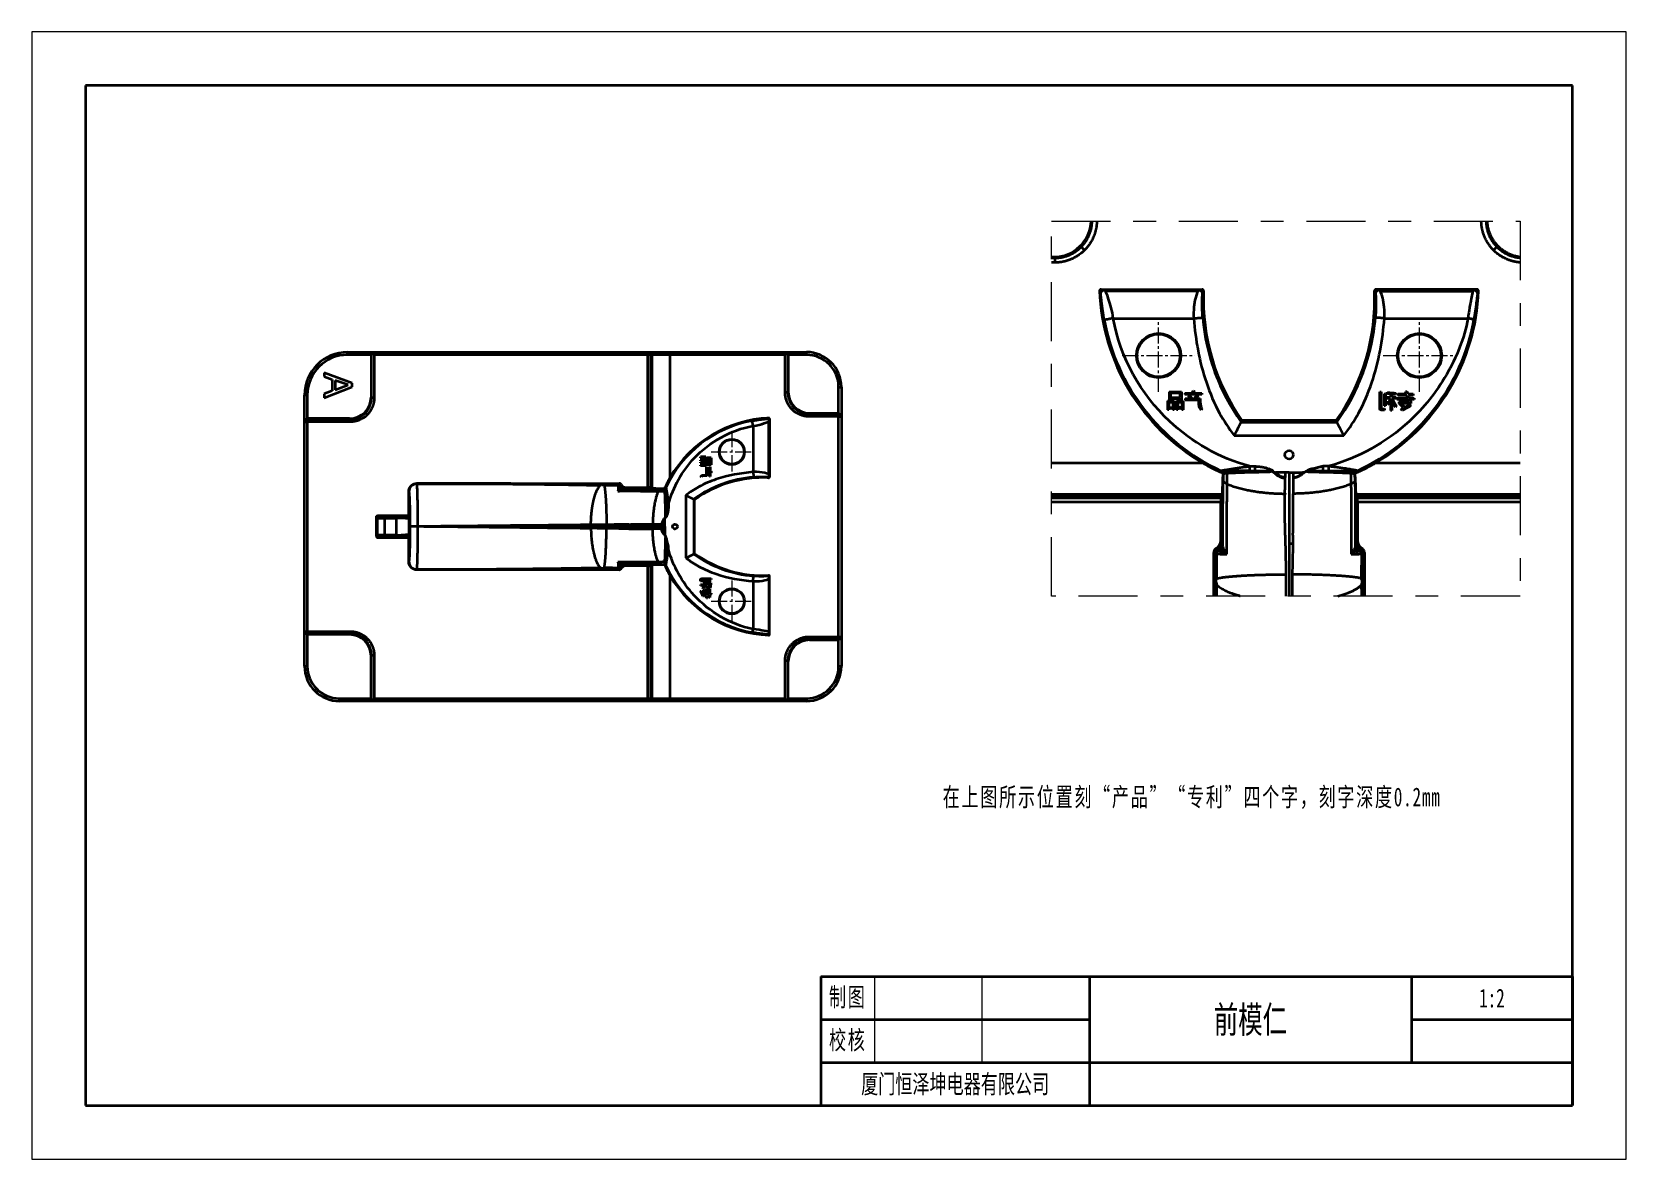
# Model space of a CAD drawing. Header units: millimetres. Extents: x -297 to 297, y -210 to 210.
import ezdxf
from ezdxf.enums import TextEntityAlignment as Align

# ---------------------------------------------------------------- set-up
doc = ezdxf.new("R2010")
doc.units = ezdxf.units.MM
doc.linetypes.add('CENTER', pattern=[47.5, 22, -8.5, 8.5, -8.5])
doc.linetypes.add('点画线', pattern=[18, 12, -2, 2, -2])
doc.layers.get('0').update_dxf_attribs({"lineweight": 18})
for name, color, linetype, lineweight in [('中心线层', 1, '点画线', 18), ('尺寸线层', 3, 'Continuous', 18), ('粗实线层', 7, 'Continuous', 35), ('细实线层', 7, 'Continuous', 18)]:
    doc.layers.add(name, color=color, linetype=linetype, lineweight=lineweight)
doc.styles.add('标准', font='', dxfattribs={"width": 0.667})
doc.styles.get('标准').set_extended_font_data('宋体')

msp = doc.modelspace()

# ---------------------------------------------------------------- texts
at = {"layer": '尺寸线层', "lineweight": 18, "insert": (42.38, -71.55), "char_height": 7, "width": 196.8618, "attachment_point": 1, "line_spacing_factor": 1.15057, "style": '标准'}
msp.add_mtext('\\T1.1;在上图所示位置刻“产品”“专利”四个字，刻字深度0.2mm', dxfattribs=at)

# ---------------------------------------------------------------- blocks, each defined once
blk = doc.blocks.new('$CAXA_FRAME_13B17AC1$')
at = {"layer": '粗实线层'}
for p, q in [((-138.5, 95), (-138.5, -95)), ((138.5, 95), (-138.5, 95)), ((138.5, -95), (138.5, 95)), ((-138.5, -95), (138.5, -95))]:
    blk.add_line(p, q, dxfattribs=at)
at = {"layer": '细实线层'}
for p, q in [((148.5, 105), (-148.5, 105)), ((-148.5, 105), (-148.5, -105)), ((148.5, -105), (148.5, 105)), ((-148.5, -105), (148.5, -105))]:
    blk.add_line(p, q, dxfattribs=at)
blk = doc.blocks.new('$CAXA_TITLE_151E506F$')
at = {"layer": '粗实线层'}
for p, q in [((-140, 24), (-140, 0)), ((-140, 24), (0, 24)), ((-90, 24), (-90, 0)), ((-30, 24), (-30, 8)), ((0, 24), (0, 0)), ((0, 24), (0, 8)), ((-140, 16), (-90, 16)), ((-30, 16), (0, 16)), ((-140, 8), (0, 8)), ((-140, 0), (0, 0))]:
    blk.add_line(p, q, dxfattribs=at)
at = {"layer": '细实线层'}
for p, q in [((-130, 24), (-130, 8)), ((-110, 24), (-110, 8))]:
    blk.add_line(p, q, dxfattribs=at)
at = {"layer": '尺寸线层', "char_height": 3.5, "width": 18, "attachment_point": 5, "line_spacing_factor": 0.963108, "style": '标准'}
for s, insert in [('\\T1.1;制图', (-135, 20)), ('\\T1.1;校核', (-135, 12))]:
    blk.add_mtext(s, dxfattribs=dict(at, insert=insert))
at = {"layer": '尺寸线层', "style": '标准', "width": 0.667}
for tag, height, p in [('制图签名', 3.63, (-120, 20)), ('制图日期', 3.63, (-100, 20)), ('图纸比例', 3.63, (-15, 20)), ('图纸名称', 5.19, (-60, 16)), ('校核签名', 3.63, (-120, 12)), ('校核日期', 3.63, (-100, 12)), ('重量', 3.63, (-15, 12)), ('院校名称', 3.63, (-115, 4)), ('图纸编号', 3.63, (-45, 4))]:
    blk.add_attdef(tag, text='', height=height, dxfattribs=at).set_placement(p, align=Align.MIDDLE_CENTER)

# ---------------------------------------------------------------- linework, layer by layer
at = {"color": 2, "linetype": 'CENTER', "lineweight": 18}
msp.add_lwpolyline([(82.88, -0.21), (82.88, 139.47), (257.47, 139.47), (257.47, -0.21)], close=True, dxfattribs=at)
at = {"layer": '中心线层', "ltscale": 0.5}
for p, q in [((122.81, 75.89), (122.81, 102.95)), ((220.02, 75.89), (220.02, 102.95)), ((109.28, 89.42), (136.34, 89.42)), ((206.49, 89.42), (233.55, 89.42)), ((-36.2, 61.26), (-36.2, 45.76)), ((-43.95, 53.51), (-28.45, 53.51)), ((-36.2, 5.58), (-36.2, -9.92)), ((-43.95, -2.17), (-28.45, -2.17))]:
    msp.add_line(p, q, dxfattribs=at)
at = {"layer": '粗实线层'}
for p, q in [((82.88, 126.14), (83.73, 126.14)), ((82.88, 125.78), (84.09, 125.78)), ((83.73, 126.14), (84.09, 125.78)), ((84.09, 125.78), (84.09, 124.03)), ((93.6, 130.22), (93.96, 129.87)), ((93.96, 129.87), (95.19, 128.63)), ((248.87, 129.87), (247.64, 128.63)), ((249.23, 130.22), (248.87, 129.87)), ((84.09, 124.03), (82.88, 124.03)), ((100.94, 113.86), (101.57, 113.25)), ((101.25, 113.99), (139.16, 113.99)), ((137.59, 113.79), (102.84, 113.79)), ((137.41, 113.44), (103.02, 113.44)), ((139.48, 113.84), (139.38, 113.75)), ((203.36, 113.84), (203.45, 113.75)), ((241.59, 113.99), (203.68, 113.99)), ((240, 113.79), (205.24, 113.79)), ((205.43, 113.44), (239.88, 113.44)), ((241.89, 113.86), (241.26, 113.25)), ((105.9, 103.27), (135.89, 103.27)), ((206.95, 103.27), (238.06, 103.27)), ((-179.4, 90.67), (-169.66, 90.67)), ((-179.4, 89.67), (-179.4, 90.67)), ((-170.62, 89.67), (-179.4, 89.67)), ((-170.62, 89.67), (-169.66, 90.67)), ((-170.62, 89.67), (-170.62, 73.89)), ((-170.43, 89.67), (-170.62, 89.67)), ((-170.43, 89.67), (-169.93, 90.15)), ((-170.43, 73.7), (-170.43, 89.67)), ((-169.93, 90.15), (-169.43, 90.67)), ((-169.43, 89.67), (-169.93, 90.15)), ((-169.66, 90.67), (-169.43, 90.67)), ((-169.43, 90.67), (-67.5, 90.67)), ((-67.5, 89.67), (-169.43, 89.67)), ((-169.43, 89.67), (-169.43, 73.7)), ((-67.5, 90.67), (-67.18, 90.67)), ((-67.5, 90.67), (-67.5, 89.67)), ((-67.5, 90.67), (-66.5, 89.67)), ((-66.5, 89.67), (-67.5, 89.67)), ((-67.5, 40.24), (-67.5, 89.67)), ((-67.18, 90.67), (-59.16, 90.67)), ((-67.18, 90.67), (-66.18, 89.67)), ((-65.83, 89.67), (-66.78, 90.67)), ((-66.55, 89.67), (-66.55, 40.22)), ((-66.18, 89.67), (-66.5, 89.67)), ((-66.5, 89.67), (-66.5, 40.21)), ((-66.18, 89.67), (-66.18, 40)), ((-59.16, 89.67), (-66.18, 89.67)), ((-65.83, 39.93), (-65.83, 89.67)), ((-59.16, 90.67), (-16.37, 90.67)), ((-59.16, 90.67), (-59.16, 89.67)), ((-16.37, 89.67), (-59.16, 89.67)), ((-59.16, 44.03), (-59.16, 89.67)), ((-16.37, 90.67), (-15.87, 90.15)), ((-16.37, 90.67), (-16.14, 90.67)), ((-15.87, 90.15), (-16.37, 89.67)), ((-16.37, 75.69), (-16.37, 89.67)), ((-16.14, 90.67), (-8.4, 90.67)), ((-15.17, 89.67), (-16.14, 90.67)), ((-15.87, 90.15), (-15.37, 89.67)), ((-15.37, 89.67), (-15.37, 75.69)), ((-15.17, 89.67), (-15.37, 89.67)), ((-8.4, 89.67), (-15.17, 89.67)), ((-15.17, 89.67), (-15.17, 75.89)), ((-8.4, 89.67), (-8.4, 90.67)), ((-190.71, 85.98), (-190, 85.28)), ((0.09, 86.16), (0.8, 86.86)), ((-188.15, 82.96), (-188.15, 81.56)), ((-177.61, 79.13), (-188.15, 82.96)), ((-188.15, 81.56), (-185.13, 80.46)), ((-188.15, 73.6), (-177.61, 77.7)), ((-185.13, 80.46), (-185.13, 76.28)), ((-179.2, 78.44), (-184.04, 80.08)), ((-184.04, 80.08), (-184.04, 76.69)), ((-184.04, 76.69), (-179.2, 78.44)), ((-177.61, 77.7), (-177.61, 79.13)), ((3.6, 77.67), (4.6, 77.67)), ((3.6, 67.9), (3.6, 77.67)), ((4.6, 77.67), (4.6, 66.93)), ((-195.4, 64.93), (-195.4, 74.67)), ((-194.4, 74.67), (-195.4, 74.67)), ((-194.4, 74.67), (-194.4, 65.9)), ((-185.13, 76.28), (-188.15, 75.11)), ((-188.15, 75.11), (-188.15, 73.6)), ((-170.62, 73.89), (-170.43, 73.7)), ((-169.43, 73.7), (-170.43, 73.7)), ((-15.37, 75.69), (-16.37, 75.69)), ((-15.17, 75.89), (-15.37, 75.69)), ((-194.4, 65.9), (-195.4, 64.93)), ((-195.4, 64.7), (-194.4, 65.7)), ((-178.62, 65.9), (-194.4, 65.9)), ((-194.4, 65.9), (-194.4, 65.7)), ((-194.4, 65.7), (-178.43, 65.7)), ((-194.4, 64.7), (-194.4, 65.7)), ((-178.43, 65.7), (-178.62, 65.9)), ((-172.97, 68.24), (-172.77, 68.04)), ((-172.06, 67.34), (-172.77, 68.04)), ((-22.2, 66.04), (-22.55, 65.67)), ((-22.13, 65.86), (-22.13, 44.15)), ((-13.03, 70.03), (-13.74, 69.33)), ((-12.83, 70.24), (-13.03, 70.03)), ((-7.38, 67.69), (-7.17, 67.9)), ((-7.38, 67.69), (3.6, 67.69)), ((3.6, 66.69), (-7.38, 66.69)), ((-7.17, 67.9), (3.6, 67.9)), ((3.6, 67.9), (4.6, 66.93)), ((3.6, 67.69), (3.6, 67.9)), ((3.6, 67.69), (4.6, 66.69)), ((3.6, 66.69), (3.6, 67.69)), ((3.6, -15.35), (3.6, 66.69)), ((3.6, 66.69), (4.6, 66.69)), ((4.6, 66.93), (4.6, 66.69)), ((4.6, 66.69), (4.6, -15.35)), ((-195.4, 64.7), (-195.4, 64.93)), ((-195.4, -13.36), (-195.4, 64.7)), ((-195.4, 64.7), (-194.4, 64.7)), ((-178.43, 64.7), (-194.4, 64.7)), ((-194.4, 64.7), (-194.4, -13.36)), ((-28.27, 63.2), (-28.27, 46.02)), ((-22.44, 45.15), (-22.44, 64.85)), ((-22.24, 45.04), (-22.24, 64.95)), ((151.02, 59.56), (191.82, 59.56)), ((153.59, 64.64), (189.25, 64.64)), ((189.16, 64.82), (153.68, 64.82)), ((188.96, 65.19), (153.87, 65.19)), ((139.36, 49.33), (82.88, 49.33)), ((156.61, 48.14), (158.82, 48.14)), ((156.63, 48.14), (156.63, 46.38)), ((158.82, 46.38), (158.82, 48.14)), ((184.02, 48.14), (184.02, 46.38)), ((186.05, 48.14), (184.02, 48.14)), ((186.05, 48.14), (186.05, 46.38)), ((257.47, 49.33), (203.47, 49.33)), ((-153.59, 41.74), (-78.23, 41.74)), ((-153.55, 41.7), (-153.59, 41.74)), ((-78.22, 41.74), (-78.47, 41.49)), ((-78.01, 41.38), (-77.76, 41.63)), ((-22.21, 43.96), (-22.26, 44.02)), ((145.99, 45.94), (145.98, 45.91)), ((146.07, 46.3), (145.99, 45.94)), ((146.87, 45.39), (146.84, 42.71)), ((156.63, 46.44), (163.35, 46.44)), ((158.82, 46.38), (156.63, 46.38)), ((163.65, 46.83), (165.43, 46.29)), ((169.96, 45.89), (166.46, 45.89)), ((169.95, 45.89), (169.95, 43.92)), ((171.42, 45.89), (169.96, 45.89)), ((171.42, 45.89), (172.88, 45.89)), ((171.42, 45.89), (171.42, -0.21)), ((172.88, 45.89), (176.37, 45.89)), ((179.49, 46.44), (186.05, 46.44)), ((184.02, 46.38), (186.05, 46.38)), ((196, 42.71), (195.97, 45.39)), ((196.76, 46.32), (196.85, 45.94)), ((196.85, 45.94), (196.86, 45.91)), ((-156.61, 38.73), (-156.57, 38.69)), ((-155.96, 40.49), (-155.94, 40.45)), ((-155.73, 40.86), (-155.68, 40.82)), ((-77.24, 40.22), (-77.62, 39.84)), ((-77.36, 41.24), (-77.61, 40.99)), ((-77.24, 40.22), (-77.07, 40.39)), ((-76.8, 40.22), (-76.55, 40.47)), ((-75.87, 39.99), (-75.62, 40.24)), ((-75.62, 40.24), (-67.5, 40.24)), ((-66.18, 40), (-66.5, 40.21)), ((-61.42, 39.73), (-62.95, 39.75)), ((-61.1, 40.24), (-61.12, 40.24)), ((-60.89, 40.19), (-61.1, 40.23)), ((-53.3, 37.35), (-53.3, 13.99)), ((-50.39, 35.88), (-50.39, 15.46)), ((-50.29, 15.51), (-50.29, 35.83)), ((-50.08, 15.62), (-50.08, 35.72)), ((146.52, 37.68), (82.88, 37.68)), ((82.88, 37.07), (146.4, 37.07)), ((82.88, 36.51), (146.03, 36.51)), ((82.88, 36.43), (146.02, 36.43)), ((146.4, 37.07), (146.03, 36.51)), ((257.47, 37.68), (196.32, 37.68)), ((196.43, 37.07), (257.47, 37.07)), ((196.43, 37.07), (196.8, 36.51)), ((196.8, 36.51), (257.47, 36.51)), ((196.82, 36.43), (257.47, 36.43)), ((-156.61, 30.69), (-156.61, 31.19)), ((-60.6, 30.12), (-60.9, 29.1)), ((-60.85, 32.89), (-60.85, 34.14)), ((-59.85, 34.14), (-60.85, 34.14)), ((-60.85, 32.89), (-59.85, 32.89)), ((-60.82, 34.14), (-60.82, 30.29)), ((-59.85, 34.15), (-59.85, 32.89)), ((145.98, 34.77), (82.88, 34.77)), ((145.98, 20.6), (145.98, 34.77)), ((257.47, 34.77), (196.86, 34.77)), ((196.86, 34.77), (196.86, 20.6)), ((-168.67, 29.19), (-168.56, 29.01)), ((-168.67, 29.19), (-168.67, 22.15)), ((-168.45, 29.33), (-168.56, 29.51)), ((-168.56, 29.01), (-168.56, 22.33)), ((-168.41, 28.96), (-168.41, 22.38)), ((-168.06, 29.52), (-168.17, 29.69)), ((-156.61, 29.69), (-168.16, 29.69)), ((-168.16, 29.69), (-168.16, 29.69)), ((-168.16, 29.69), (-156.61, 29.69)), ((-165.55, 28.81), (-165.55, 29.31)), ((-161.29, 29.31), (-165.55, 29.31)), ((-161.29, 29.27), (-165.55, 29.27)), ((-165.55, 28.81), (-161.29, 28.81)), ((-165.55, 22.53), (-165.55, 28.81)), ((-161.29, 28.81), (-161.29, 29.31)), ((-161.29, 28.81), (-161.29, 22.53)), ((-156.35, 29.04), (-156.61, 29.69)), ((-156.44, 22.89), (-156.44, 28.45)), ((-156.27, 23), (-156.27, 28.34)), ((-153.15, 25.66), (-156.14, 25.66)), ((-61.13, 25.67), (-153.15, 25.67)), ((-82.92, 26.33), (-88.7, 26.33)), ((-61.13, 26.51), (-62.26, 26.51)), ((-61.13, 26.5), (-61.13, 28.51)), ((-61.13, 25.67), (-61.13, 26.5)), ((-61.13, 25.67), (-61.13, 24.83)), ((-61.13, 24.83), (-61.13, 22.83)), ((-168.56, 22.33), (-168.67, 22.15)), ((-168.56, 21.82), (-168.56, 21.83)), ((-168.17, 21.65), (-168.06, 21.82)), ((-168.16, 21.65), (-156.61, 21.65)), ((-168.16, 21.65), (-168.16, 21.65)), ((-156.61, 21.65), (-168.16, 21.65)), ((-161.29, 22.53), (-165.55, 22.53)), ((-165.55, 22.53), (-165.55, 22.03)), ((-165.55, 22.07), (-161.29, 22.07)), ((-165.55, 22.03), (-161.29, 22.03)), ((-161.29, 22.53), (-161.29, 22.03)), ((-156.61, 21.65), (-156.35, 22.3)), ((-156.61, 20.15), (-156.61, 20.64)), ((-60.85, 18.45), (-60.85, 17.29)), ((-59.85, 18.45), (-60.85, 18.45)), ((-60.82, 21.05), (-60.82, 17.29)), ((-59.85, 17.29), (-59.85, 18.45)), ((146.01, 18.54), (145.58, 18.97)), ((146.01, 17.77), (145.71, 18.06)), ((146.41, 20.16), (145.98, 20.6)), ((196.86, 20.6), (196.42, 20.16)), ((197.26, 18.97), (196.82, 18.54)), ((196.83, 17.77), (197.12, 18.06)), ((-156.57, 12.65), (-156.61, 12.61)), ((-59.85, 17.29), (-60.85, 17.29)), ((143.36, 16.05), (143.79, 15.61)), ((143.36, -0.21), (143.36, 16.04)), ((143.99, 16.42), (143.56, 16.86)), ((144.23, 17.56), (144.67, 17.13)), ((146.01, 17.77), (146.67, 17.1)), ((196.16, 17.1), (196.83, 17.77)), ((198.17, 17.13), (198.61, 17.56)), ((198.84, 16.42), (199.28, 16.86)), ((199.04, 15.61), (199.48, 16.05)), ((199.48, 16.04), (199.48, -0.21)), ((-155.94, 10.89), (-155.96, 10.85)), ((-155.73, 10.48), (-155.68, 10.52)), ((-145.93, 9.6), (-153.6, 9.6)), ((-153.59, 9.6), (-153.55, 9.64)), ((-135.23, 9.6), (-145.93, 9.6)), ((-78.23, 9.6), (-135.23, 9.6)), ((-78.47, 9.85), (-78.22, 9.6)), ((-78.01, 9.96), (-77.76, 9.71)), ((-77.62, 11.5), (-77.24, 11.11)), ((-77.61, 10.35), (-77.36, 10.1)), ((-77.24, 11.11), (-77.07, 10.95)), ((-76.55, 10.87), (-76.8, 11.12)), ((-75.62, 11.1), (-75.87, 11.35)), ((-67.5, 11.1), (-75.62, 11.1)), ((-67.5, -38.33), (-67.5, 11.1)), ((-66.55, 11.12), (-66.55, -38.33)), ((-66.18, 11.34), (-66.5, 11.13)), ((-66.5, 11.13), (-66.5, -38.33)), ((-66.18, 11.34), (-66.18, -38.33)), ((-65.83, -38.33), (-65.83, 11.41)), ((-62.95, 11.59), (-61.42, 11.61)), ((-61.1, 11.1), (-61.12, 11.1)), ((-60.89, 11.15), (-61.1, 11.11)), ((-59.16, -38.33), (-59.16, 7.31)), ((-22.44, 6.19), (-22.44, -13.54)), ((-22.21, 7.38), (-22.26, 7.32)), ((-22.24, -13.61), (-22.24, 6.3)), ((-22.13, -14.52), (-22.13, 7.19)), ((170.27, 7.85), (170.27, -0.21)), ((-28.27, 5.32), (-28.27, -12.5)), ((-195.4, -13.59), (-195.4, -13.36)), ((-195.4, -13.36), (-194.4, -14.36)), ((-195.4, -13.36), (-194.4, -13.36)), ((-195.4, -13.59), (-194.4, -14.56)), ((-195.4, -26.33), (-195.4, -13.59)), ((-194.4, -14.36), (-194.4, -13.36)), ((-194.4, -13.36), (-178.43, -13.36)), ((-194.4, -14.36), (-194.4, -14.56)), ((-178.43, -14.36), (-194.4, -14.36)), ((-178.62, -14.56), (-194.4, -14.56)), ((-194.4, -14.56), (-194.4, -26.33)), ((-178.43, -14.36), (-178.62, -14.56)), ((-172.97, -16.9), (-172.77, -16.7)), ((-172.06, -16), (-172.77, -16.7)), ((-22.2, -14.69), (-22.55, -14.33)), ((-7.38, -15.35), (3.6, -15.35)), ((-7.38, -16.35), (-7.17, -16.56)), ((3.6, -16.35), (-7.38, -16.35)), ((-7.17, -16.56), (3.6, -16.56)), ((3.6, -16.35), (4.6, -15.35)), ((3.6, -15.35), (4.6, -15.35)), ((3.6, -15.35), (3.6, -16.35)), ((3.6, -16.56), (4.6, -15.59)), ((3.6, -16.56), (3.6, -16.35)), ((3.6, -26.33), (3.6, -16.56)), ((4.6, -15.35), (4.6, -15.59)), ((4.6, -15.59), (4.6, -26.33)), ((-170.62, -22.55), (-170.43, -22.36)), ((-170.62, -38.33), (-170.62, -22.55)), ((-170.43, -38.33), (-170.43, -22.36)), ((-169.43, -22.36), (-170.43, -22.36)), ((-169.43, -22.36), (-169.43, -38.33)), ((-13.03, -18.69), (-13.74, -17.99)), ((-12.83, -18.9), (-13.03, -18.69)), ((-195.4, -26.33), (-194.4, -26.33)), ((-16.37, -38.33), (-16.37, -24.35)), ((-15.37, -24.35), (-16.37, -24.35)), ((-15.17, -24.55), (-15.37, -24.35)), ((-15.37, -24.35), (-15.37, -38.33)), ((-15.17, -38.33), (-15.17, -24.55)), ((3.6, -26.33), (4.6, -26.33)), ((-190.88, -34.82), (-191.59, -35.52)), ((0.8, -35.52), (0.09, -34.82)), ((-182.4, -38.33), (-170.62, -38.33)), ((-182.4, -39.33), (-182.4, -38.33)), ((-169.66, -39.33), (-182.4, -39.33)), ((-170.62, -38.33), (-170.43, -38.33)), ((-169.66, -39.33), (-170.62, -38.33)), ((-170.43, -38.33), (-169.93, -38.81)), ((-169.93, -38.81), (-169.43, -38.33)), ((-169.43, -39.33), (-169.93, -38.81)), ((-169.43, -39.33), (-169.66, -39.33)), ((-169.43, -38.33), (-67.5, -38.33)), ((-67.5, -39.33), (-169.43, -39.33)), ((-67.5, -38.33), (-67.5, -39.33)), ((-66.5, -38.33), (-67.5, -39.33)), ((-67.5, -38.33), (-66.5, -38.33)), ((-67.18, -39.33), (-67.5, -39.33)), ((-66.18, -38.33), (-67.18, -39.33)), ((-59.16, -39.33), (-67.18, -39.33)), ((-66.78, -39.33), (-65.83, -38.33)), ((-66.5, -38.33), (-66.18, -38.33)), ((-66.18, -38.33), (-59.16, -38.33)), ((-59.16, -38.33), (-16.37, -38.33)), ((-59.16, -38.33), (-59.16, -39.33)), ((-16.37, -39.33), (-59.16, -39.33)), ((-16.37, -38.33), (-15.87, -38.81)), ((-15.87, -38.81), (-16.37, -39.33)), ((-16.14, -39.33), (-16.37, -39.33)), ((-16.14, -39.33), (-15.17, -38.33)), ((-8.4, -39.33), (-16.14, -39.33)), ((-15.87, -38.81), (-15.37, -38.33)), ((-15.37, -38.33), (-15.17, -38.33)), ((-15.17, -38.33), (-8.4, -38.33)), ((-8.4, -38.33), (-8.4, -39.33))]:
    msp.add_line(p, q, dxfattribs=at)
at = {"layer": '粗实线层', "color": 3}
for p, q in [((126.11, 72.48), (126.11, 69.14)), ((126.61, 71.97), (126.61, 70.1)), ((126.76, 75.93), (126.76, 73.07)), ((127.29, 75.42), (127.29, 73.8)), ((127.29, 73.3), (127.29, 73.07)), ((128.12, 71.97), (128.12, 70.1)), ((128.62, 72.48), (128.62, 69.14)), ((129.44, 72.48), (129.44, 69.14)), ((129.93, 71.97), (129.93, 70.11)), ((130.77, 75.42), (130.77, 73.8)), ((130.77, 73.3), (130.77, 73.07)), ((131.29, 75.93), (131.29, 73.07)), ((131.44, 71.97), (131.44, 70.11)), ((131.94, 72.48), (131.94, 69.14)), ((132.54, 75.41), (132.54, 74.9)), ((132.71, 73.34), (132.71, 72.84)), ((138.87, 75.41), (138.87, 74.9)), ((206.79, 75.2), (206.79, 70.64)), ((207.29, 75.2), (207.29, 70.64)), ((207.77, 73.91), (207.77, 73.38)), ((209.26, 75.05), (209.26, 73.91)), ((209.26, 73.38), (209.26, 72.42)), ((209.26, 72.29), (209.26, 68.96)), ((209.76, 74.99), (209.76, 73.91)), ((209.76, 72.58), (209.76, 68.96)), ((211.34, 73.91), (211.34, 73.38)), ((211.57, 73.56), (211.57, 73.02)), ((211.99, 75.1), (211.99, 74.55)), ((212.34, 72.13), (212.34, 71.56)), ((216.77, 72.12), (216.77, 71.59)), ((217.61, 75.1), (217.61, 74.55)), ((218.01, 73.56), (218.01, 73.02)), ((126.61, 69.63), (126.61, 69.14)), ((128.12, 69.63), (128.12, 69.14)), ((129.93, 69.62), (129.93, 69.14)), ((131.44, 69.62), (131.44, 69.14)), ((-45.9, 51.62), (-47.82, 51.62)), ((-47.53, 51.33), (-47.82, 51.33)), ((-47.53, 50.47), (-47.82, 50.47)), ((-45.9, 50.18), (-47.82, 50.18)), ((-45.9, 49.72), (-47.82, 49.72)), ((-47.54, 49.43), (-47.82, 49.43)), ((-47.54, 48.57), (-47.82, 48.57)), ((-45.9, 48.28), (-47.82, 48.28)), ((-46.19, 51.33), (-47.27, 51.33)), ((-46.19, 50.47), (-47.27, 50.47)), ((-46.19, 49.43), (-47.26, 49.43)), ((-46.19, 48.57), (-47.26, 48.57)), ((-45.41, 47.84), (-45.7, 47.84)), ((-43.93, 51.25), (-45.56, 51.25)), ((-45.43, 50.95), (-45.56, 50.95)), ((-45.43, 48.95), (-45.56, 48.95)), ((-43.93, 48.65), (-45.56, 48.65)), ((-44.22, 50.95), (-45.14, 50.95)), ((-44.22, 48.95), (-45.14, 48.95)), ((-44.22, 47.94), (-44.52, 47.94)), ((-44.22, 44.31), (-44.52, 44.31)), ((-46.01, 3.99), (-47.92, 3.99)), ((-45.85, 3.71), (-47.92, 3.71)), ((-44.34, 5.41), (-46.96, 5.41)), ((-44.34, 5.13), (-46.96, 5.13)), ((-46.1, 2.23), (-46.43, 2.23)), ((-45.38, 3.99), (-45.94, 3.99)), ((-45.28, 2.67), (-45.59, 2.67)), ((-45.08, 4.85), (-45.38, 4.85)), ((-45.08, 2.8), (-45.38, 2.8)), ((-44.43, 3.99), (-45.08, 3.99)), ((-44.46, 3.71), (-45.08, 3.71)), ((-44.4, 2.43), (-44.71, 2.43)), ((-46.11, -0.3), (-46.41, -0.3)), ((-45.28, -1.02), (-45.59, -1.02)), ((-44.4, -0.79), (-44.71, -0.79))]:
    msp.add_line(p, q, dxfattribs=at)
at = {"layer": '粗实线层'}
for centre, radius in [((122.81, 89.42), 8.29), ((122.81, 89.42), 7.98), ((220.02, 89.42), 8.29), ((220.02, 89.42), 7.98), ((-36.2, 53.51), 4.75), ((-36.2, 53.51), 4.57), ((171.42, 52.41), 1.57), ((-57.4, 25.67), 0.9), ((-36.2, -2.17), 4.75), ((-36.2, -2.17), 4.57)]:
    msp.add_circle(centre, radius, dxfattribs=at)
for centre, radius, start, end in [((178.62, 116.59), 77.87, 182.24744, 239.72879), ((217.59, 110.29), 78.06, 177.61973, 215.29197), ((125.25, 110.29), 78.06, 324.70803, 2.38027), ((164.22, 116.59), 77.87, 300.27121, 357.75255), ((178.62, 116.59), 77.32, 190.37742, 245.03016), ((217.59, 110.29), 78.61, 184.91124, 215.50543), ((125.25, 110.29), 78.61, 324.50067, 355.08876), ((164.22, 116.59), 77.32, 294.9684, 349.77725), ((-179.4, 74.67), 16, 90, 180), ((-179.4, 74.67), 15, 90, 180), ((-8.4, 77.67), 13, 0, 90), ((-8.4, 77.67), 12, 0, 90), ((-20.64, 21.55), 44.6, 92.24744, 149.72879), ((-20.64, 21.55), 44.28, 100.37742, 155.03016), ((-24.25, -0.77), 45.03, 94.91124, 125.50543), ((-24.25, -0.77), 44.71, 87.61973, 125.29197), ((-24.25, 52.11), 45.03, 234.50067, 265.08876), ((-24.25, 52.11), 44.71, 234.70803, 272.38027), ((-20.64, 29.79), 44.28, 204.9684, 259.77725), ((-20.64, 29.79), 44.6, 210.27121, 267.75255), ((-182.4, -26.33), 13, 180, 270), ((-182.4, -26.33), 12, 180, 270), ((-8.4, -26.33), 13, 270, 360), ((-8.4, -26.33), 12, 270, 360)]:
    msp.add_arc(centre, radius, start, end, dxfattribs=at)
for centre, major_axis, ratio, start_param, end_param in [((83.72, 140.11), (-9.89, 9.89), 0.998783, 2.356803, 3.881347), ((-178.63, 73.9), (-5.66, 5.66), 0.998783, 2.356803, 3.926382), ((-7.17, 75.9), (5.66, 5.66), 0.998783, 2.356803, 3.926382), ((-153.55, 38.69), (-2.13, -2.13), 0.998783, 3.9276, 5.497178), ((-153.53, 38.65), (-2.87, -0.91), 0.993358, 4.410236, 5.975029), ((-78.23, 40.74), (0.98, 0.26), 0.990851, 0.533307, 1.309231), ((146.37, 47.66), (1.71, -0.38), 0.999361, 4.493702, 4.931076), ((146.38, 49.33), (0, 12.28), 0.034921, 3.193953, 4.278216), ((147.97, 45.52), (-0.027, 0.526), 0.831005, 4.83494, 6.220405), ((194.87, 45.52), (-0.027, -0.526), 0.831005, 3.204373, 4.589838), ((196.45, 49.33), (0, 12.28), 0.034921, 2.00497, 3.089233), ((196.47, 47.66), (1.71, 0.38), 0.999361, 4.493702, 4.931076), ((-78.55, 40.14), (-0.997, 0.123), 0.96164, 3.923797, 4.798196), ((-78.47, 40.49), (-0.711, 0.711), 0.998783, 4.453773, 5.497178), ((-76.59, 41.86), (0.18, -2), 0.931823, 5.394204, 6.186872), ((-76.18, 41.91), (0.32, -1.99), 0.976142, 5.184822, 6.121756), ((-75.87, 42), (1.42, -1.42), 0.998783, 4.453773, 5.497178), ((-78.22, 40.74), (-0.712, -0.712), 0.998783, 2.882976, 3.150458), ((-75.62, 42.25), (-1.42, -1.42), 0.998783, 6.024569, 7.067974), ((-67.5, 40.21), (1, 0), 0.034921, 0.05236, 1.570796), ((-59.16, 40.01), (7.03, 0), 0.034921, 3.193953, 4.278216), ((-61.34, 39.1), (0.301, 0.016), 0.831005, 4.83494, 6.220405), ((-60.12, 40.02), (-0.218, -0.981), 0.999361, 4.493702, 4.931076), ((146.04, 34.77), (0, 1.75), 0.034921, 0.05236, 1.570796), ((196.8, 34.77), (0, 1.75), 0.034921, 4.712389, 6.230825), ((-168.16, 29.19), (-0.488, 0.122), 0.999353, 4.95743, 6.527923), ((-168.06, 29.01), (0.431, 0.258), 0.99484, 1.033373, 2.599608), ((-165.55, 29.03), (3.02, 0), 0.072907, 3.193953, 4.712389), ((-165.55, 29.53), (3.02, 0), 0.087489, 3.532754, 4.712389), ((-168.34, 29.24), (0.491, 0.313), 0.677343, 0.814903, 0.824975), ((-165.55, 29.53), (2.51, 0), 0.087489, 3.193953, 4.712389), ((-161.29, 28.82), (5.53, 0), 0.087489, 0.463942, 1.570796), ((-161.29, 28.83), (5.02, 0), 0.087489, 0.148404, 1.570796), ((-161.29, 28.32), (5.02, 0), 0.096238, 0.034907, 1.570796), ((-168.16, 22.15), (-0.488, -0.122), 0.999353, 6.038447, 7.60894), ((-165.55, 22.31), (3.01, 0), 0.072907, 1.570796, 3.089233), ((-168.06, 22.33), (0.431, -0.258), 0.99484, 3.683577, 5.249812), ((-165.55, 21.81), (3.02, 0), 0.087489, 1.570796, 3.085862), ((-168.34, 22.1), (0.491, -0.313), 0.677343, 5.458221, 5.468293), ((-165.55, 21.81), (2.51, 0), 0.087489, 1.570796, 3.089233), ((-161.29, 23.02), (5.02, 0), 0.096238, 4.712389, 6.248279), ((-161.29, 22.51), (5.03, 0), 0.087489, 4.712389, 6.134781), ((-161.29, 22.52), (5.53, 0), 0.087489, 4.712389, 5.819243), ((142.46, 20.6), (2.48, -2.48), 0.998783, 6.024569, 7.067974), ((142.91, 20.16), (2.48, 2.48), 0.998783, 4.453773, 5.497178), ((143.07, 19.62), (3.47, 0.55), 0.976142, 5.184822, 6.121756), ((143.15, 18.9), (3.5, 0.31), 0.931823, 5.394204, 6.186872), ((199.68, 18.9), (3.5, -0.31), 0.931823, 3.237906, 4.030574), ((199.77, 19.62), (3.47, -0.55), 0.976142, 3.303022, 4.239956), ((199.93, 20.16), (2.48, -2.48), 0.998783, 3.9276, 4.971005), ((200.37, 20.6), (-2.48, -2.48), 0.998783, 5.498396, 6.541802), ((-153.55, 12.65), (-2.13, 2.13), 0.998783, 0.786007, 2.355586), ((-153.53, 12.69), (-2.87, 0.91), 0.993358, 0.308156, 1.872949), ((-61.34, 12.24), (-0.301, 0.016), 0.831005, 3.204373, 4.589838), ((145.11, 16.03), (-0.45, 1.71), 0.990851, 0.533307, 1.309231), ((145.55, 15.61), (-1.24, -1.24), 0.998783, 4.453773, 5.497178), ((145.11, 16.05), (1.24, -1.24), 0.998783, 2.882976, 3.150458), ((146.15, 15.48), (-0.21, -1.74), 0.96164, 3.923797, 4.798196), ((196.68, 15.48), (-0.21, 1.74), 0.96164, 4.626582, 5.500981), ((197.29, 15.61), (-1.24, 1.24), 0.998783, 3.9276, 4.971005), ((197.72, 16.05), (-1.24, -1.24), 0.998783, 3.132727, 3.400209), ((-78.55, 11.2), (0.997, 0.123), 0.96164, 4.626582, 5.500981), ((-78.47, 10.85), (0.711, 0.711), 0.998783, 3.9276, 4.971005), ((-76.59, 9.48), (-0.18, -2), 0.931823, 3.237906, 4.030574), ((-76.18, 9.43), (-0.32, -1.99), 0.976142, 3.303022, 4.239956), ((-75.87, 9.34), (-1.42, -1.42), 0.998783, 3.9276, 4.971005), ((-78.22, 10.6), (-0.712, 0.712), 0.998783, 3.132727, 3.400209), ((-75.62, 9.09), (-1.42, 1.42), 0.998783, 5.498396, 6.541802), ((-67.5, 11.13), (1, 0), 0.034921, 4.712389, 6.230825), ((-59.16, 11.33), (7.04, 0), 0.034921, 2.00497, 3.089233), ((-60.12, 11.32), (0.218, -0.981), 0.999361, 4.493702, 4.931076), ((-178.63, -22.56), (-5.66, -5.66), 0.998783, 2.356803, 3.926382), ((-7.17, -24.56), (-5.66, 5.66), 0.998783, 5.498396, 7.067974)]:
    msp.add_ellipse(centre, major_axis=major_axis, ratio=ratio, start_param=start_param, end_param=end_param, dxfattribs=at)
for points, degree, knots in [([(99.79, 139.47), (99.75, 136.53), (98.59, 133.73), (97.38, 130.82), (93.01, 126.45), (90.09, 125.24), (87.17, 124.02), (84.09, 124.03)], 2, [0, 0, 0, 5.891111, 5.891111, 12.055475, 18.219839, 18.219839, 24.384204, 24.384204, 24.384204]), ([(84.09, 125.78), (84.55, 125.78), (85.46, 125.82), (86.82, 126.03), (88.15, 126.36), (89.44, 126.82), (90.68, 127.41), (91.86, 128.11), (92.96, 128.93), (93.98, 129.85), (94.9, 130.87), (95.72, 131.97), (96.42, 133.15), (97.01, 134.39), (97.47, 135.68), (97.8, 137.01), (97.99, 138.28), (98.04, 139.1), (98.05, 139.47)], 3, [0, 0, 0, 0, 1.370409, 2.740818, 4.111227, 5.481636, 6.852044, 8.222453, 9.592862, 10.963271, 12.33368, 13.704089, 15.074498, 16.444907, 17.815316, 19.185725, 20.556133, 21.653705, 21.653705, 21.653705, 21.653705]), ([(257.47, 124.08), (255.06, 124.27), (252.74, 125.24), (249.83, 126.44), (245.45, 130.82), (244.24, 133.73), (243.08, 136.52), (243.04, 139.47)], 2, [0, 0, 0, 4.883876, 4.883876, 11.049991, 17.216107, 17.216107, 23.109032, 23.109032, 23.109032]), ([(244.79, 139.47), (244.8, 139.1), (244.85, 138.28), (245.03, 137.01), (245.37, 135.68), (245.83, 134.39), (246.42, 133.15), (247.12, 131.97), (247.94, 130.87), (248.86, 129.85), (249.88, 128.93), (250.98, 128.11), (252.15, 127.41), (253.39, 126.82), (254.69, 126.36), (256.02, 126.03), (256.95, 125.89), (257.44, 125.84), (257.47, 125.84)], 3, [0, 0, 0, 0, 1.097543, 2.467916, 3.838288, 5.208661, 6.579034, 7.949406, 9.319779, 10.690152, 12.060525, 13.430897, 14.80127, 16.171643, 17.542015, 18.912388, 20.282761, 20.376898, 20.376898, 20.376898, 20.376898]), ([(245.16, 139.47), (245.17, 139.22), (245.22, 138.52), (245.39, 137.37), (245.72, 136.03), (246.19, 134.74), (246.77, 133.5), (247.48, 132.33), (248.29, 131.22), (249.22, 130.21), (250.23, 129.29), (251.33, 128.47), (252.51, 127.76), (253.75, 127.18), (255.04, 126.72), (256.29, 126.4), (257.11, 126.27), (257.47, 126.23)], 3, [0, 0, 0, 0, 0.740855, 2.11121, 3.481565, 4.85192, 6.222275, 7.592629, 8.962984, 10.333339, 11.703694, 13.074049, 14.444404, 15.814759, 17.185114, 18.555469, 19.661485, 19.661485, 19.661485, 19.661485]), ([(102.83, 113.79), (102.73, 113.79), (102.62, 113.78), (102.39, 113.74), (102.28, 113.71), (102.06, 113.61), (101.95, 113.56), (101.74, 113.41), (101.65, 113.33), (101.47, 113.15), (101.4, 113.05), (101.27, 112.83), (101.22, 112.72), (101.14, 112.49), (101.11, 112.38), (101.08, 112.15), (101.08, 112.04), (101.08, 111.93)], 3, [0, 0, 0, 0, 0.357184, 0.357184, 0.714369, 0.714369, 1.071553, 1.071553, 1.428737, 1.428737, 1.785922, 1.785922, 2.143106, 2.143106, 2.50029, 2.50029, 2.857475, 2.857475, 2.857475, 2.857475]), ([(105.9, 103.27), (105.57, 105.99), (104.86, 108.49), (103.53, 112.38), (102.92, 113.69), (102.84, 113.79)], 3, [0, 0, 0, 0, 5.499701, 5.499701, 10.999401, 10.999401, 10.999401, 10.999401]), ([(137.59, 113.79), (137.52, 113.7), (136.97, 112.63), (136.08, 108.9), (135.72, 106.13), (135.89, 103.27)], 3, [0, 0, 0, 0, 5.380693, 5.380693, 10.761385, 10.761385, 10.761385, 10.761385]), ([(139.26, 103.56), (139.26, 103.61), (139.25, 103.65), (139.22, 104.05), (139.2, 104.39), (139.15, 105.07), (139.13, 105.42), (139.08, 106.42), (139.06, 107.07), (139.04, 108.33), (139.04, 108.93), (139.06, 110.04), (139.07, 110.56), (139.12, 111.5), (139.15, 111.91), (139.19, 112.45), (139.21, 112.61), (139.24, 112.91), (139.25, 113.05), (139.3, 113.4), (139.33, 113.57), (139.37, 113.71), (139.38, 113.73), (139.38, 113.75)], 3, [0, 0, 0, 0, 0.096515, 0.096515, 0.790943, 0.790943, 1.485371, 1.485371, 2.874227, 2.874227, 4.263083, 4.263083, 5.65194, 5.65194, 7.040796, 7.040796, 7.735224, 7.735224, 8.429652, 8.429652, 9.818508, 9.818508, 10.21638, 10.21638, 10.21638, 10.21638]), ([(203.45, 113.75), (203.47, 113.72), (203.48, 113.66), (203.53, 113.46), (203.56, 113.26), (203.6, 112.86), (203.62, 112.72), (203.65, 112.39), (203.67, 112.21), (203.71, 111.63), (203.73, 111.2), (203.77, 110.22), (203.79, 109.68), (203.8, 108.53), (203.79, 107.92), (203.77, 106.96), (203.76, 106.63), (203.73, 105.97), (203.72, 105.63), (203.66, 104.72), (203.62, 104.14), (203.57, 103.56)], 3, [0, 0, 0, 0, 0.701976, 0.701976, 2.091942, 2.091942, 2.786926, 2.786926, 3.481909, 3.481909, 4.871875, 4.871875, 6.261842, 6.261842, 7.651809, 7.651809, 8.346792, 8.346792, 9.041775, 9.041775, 10.215685, 10.215685, 10.215685, 10.215685]), ([(206.95, 103.27), (207.12, 106.17), (206.76, 108.9), (205.86, 112.64), (205.32, 113.7), (205.24, 113.79)], 3, [0, 0, 0, 0, 5.381004, 5.381004, 10.762008, 10.762008, 10.762008, 10.762008]), ([(240, 113.79), (239.91, 113.69), (239.62, 112.45), (238.89, 108.55), (238.44, 105.96), (238.06, 103.27)], 3, [0, 0, 0, 0, 5.352591, 5.352591, 10.705182, 10.705182, 10.705182, 10.705182]), ([(101.09, 111.93), (101.17, 111.85), (101.34, 110.23), (101.81, 106.49), (102.11, 104.49), (102.45, 102.64)], 3, [0, 0, 0, 0, 4.697928, 4.697928, 9.395855, 9.395855, 9.395855, 9.395855]), ([(102.56, 102.66), (102.51, 102.94), (102.46, 103.23), (102.35, 103.86), (102.3, 104.21), (102.13, 105.24), (102.03, 105.9), (101.84, 107.21), (101.76, 107.85), (101.61, 109.05), (101.54, 109.62), (101.45, 110.4), (101.42, 110.66), (101.37, 111.14), (101.34, 111.36), (101.28, 111.99), (101.24, 112.35), (101.2, 112.66)], 3, [0, 0, 0, 0, 0.720281, 0.720281, 1.57657, 1.57657, 3.289147, 3.289147, 5.001724, 5.001724, 6.714302, 6.714302, 7.57059, 7.57059, 8.426879, 8.426879, 10.099176, 10.099176, 10.099176, 10.099176]), ([(139.38, 103.57), (139.23, 105.34), (139.15, 107.29), (139.17, 110.59), (139.27, 111.92), (139.35, 112)], 3, [0, 0, 0, 0, 4.22218, 4.22218, 8.444359, 8.444359, 8.444359, 8.444359]), ([(203.49, 112), (203.57, 111.92), (203.67, 110.59), (203.69, 107.29), (203.61, 105.36), (203.46, 103.57)], 3, [0, 0, 0, 0, 4.222183, 4.222183, 8.444365, 8.444365, 8.444365, 8.444365]), ([(241.64, 112.66), (241.62, 112.51), (241.6, 112.34), (241.56, 111.97), (241.54, 111.77), (241.47, 111.12), (241.41, 110.65), (241.29, 109.59), (241.23, 109.02), (241.07, 107.82), (240.99, 107.19), (240.8, 105.87), (240.7, 105.19), (240.5, 103.97), (240.41, 103.42), (240.31, 102.86)], 3, [0, 0, 0, 0, 0.840978, 0.840978, 1.694293, 1.694293, 3.400921, 3.400921, 5.10755, 5.10755, 6.814179, 6.814179, 8.520807, 8.520807, 9.890444, 9.890444, 9.890444, 9.890444]), ([(240.39, 102.85), (240.77, 104.99), (241.08, 107.15), (241.52, 110.62), (241.66, 111.85), (241.75, 111.93)], 3, [0, 0, 0, 0, 4.592921, 4.592921, 9.185842, 9.185842, 9.185842, 9.185842]), ([(102.45, 102.64), (105.26, 87.31), (112.79, 72.92), (130.12, 55.51), (137.6, 50.27), (145.73, 46.44)], 3, [0, 0, 0, 0, 46.693765, 46.693765, 73.668116, 73.668116, 73.668116, 73.668116]), ([(156.62, 48.14), (145.64, 51.24), (135.29, 56.99), (116.13, 75.02), (108.58, 88.62), (105.9, 103.27)], 3, [0, 0, 0, 0, 34.800587, 34.800587, 78.91681, 78.91681, 78.91681, 78.91681]), ([(135.89, 103.27), (136.58, 95.21), (137.96, 87.1), (141.91, 75.41), (143.54, 71.6), (147.13, 65.02), (148.99, 62.22), (151.02, 59.56)], 3, [0, 0, 0, 0, 24.62977, 24.62977, 36.944654, 36.944654, 46.914113, 46.914113, 46.914113, 46.914113]), ([(153.68, 64.82), (152.35, 66.68), (151.11, 68.6), (147.98, 73.91), (146.26, 77.4), (141.89, 88.19), (140.05, 95.83), (139.38, 103.57)], 3, [0, 0, 0, 0, 6.85472, 6.85472, 18.501948, 18.501948, 41.796403, 41.796403, 41.796403, 41.796403]), ([(238.06, 103.27), (236.72, 95.81), (233.84, 88.72), (226.26, 75.8), (221.6, 69.91), (207.58, 56.93), (197.13, 51.19), (186.05, 48.14)], 3, [0, 0, 0, 0, 22.227468, 22.227468, 44.454936, 44.454936, 79.704654, 79.704654, 79.704654, 79.704654]), ([(203.46, 103.57), (202.79, 95.83), (200.95, 88.19), (196.58, 77.4), (194.86, 73.91), (191.73, 68.6), (190.48, 66.68), (189.16, 64.82)], 3, [0, 0, 0, 0, 23.294455, 23.294455, 34.941683, 34.941683, 41.796403, 41.796403, 41.796403, 41.796403]), ([(191.82, 59.56), (193.85, 62.22), (195.71, 65.02), (199.29, 71.6), (200.92, 75.41), (204.87, 87.1), (206.26, 95.21), (206.95, 103.27)], 3, [0, 0, 0, 0, 9.969459, 9.969459, 22.284344, 22.284344, 46.914113, 46.914113, 46.914113, 46.914113]), ([(197.1, 46.44), (205.27, 50.29), (212.77, 55.55), (224.62, 67.49), (229.28, 73.87), (236.47, 87.71), (239, 95.18), (240.39, 102.85)], 3, [0, 0, 0, 0, 27.071816, 27.071816, 50.471561, 50.471561, 73.871306, 73.871306, 73.871306, 73.871306]), ([(-169.43, 73.7), (-169.42, 71.93), (-170.12, 70.26), (-170.81, 68.59), (-173.32, 66.09), (-174.99, 65.39), (-176.66, 64.7), (-178.43, 64.7)], 2, [0, 0, 0, 3.530587, 3.530587, 7.061174, 10.591761, 10.591761, 14.122348, 14.122348, 14.122348]), ([(-7.38, 66.69), (-9.14, 66.69), (-10.82, 67.38), (-12.49, 68.07), (-14.99, 70.58), (-15.69, 72.25), (-16.38, 73.92), (-16.37, 75.69)], 2, [0, 0, 0, 3.530587, 3.530587, 7.061174, 10.591761, 10.591761, 14.122348, 14.122348, 14.122348]), ([(-23.3, 65.95), (-23.35, 65.9), (-24.28, 65.81), (-26.42, 65.54), (-27.57, 65.37), (-28.63, 65.17)], 3, [0, 0, 0, 0, 2.690762, 2.690762, 5.381524, 5.381524, 5.381524, 5.381524]), ([(-28.62, 65.11), (-28.45, 65.14), (-28.29, 65.16), (-27.93, 65.23), (-27.73, 65.26), (-27.14, 65.36), (-26.76, 65.41), (-26.01, 65.52), (-25.64, 65.57), (-24.95, 65.65), (-24.63, 65.69), (-24.18, 65.74), (-24.03, 65.76), (-23.76, 65.79), (-23.63, 65.81), (-23.27, 65.84), (-23.06, 65.87), (-22.89, 65.89)], 3, [0, 0, 0, 0, 0.412545, 0.412545, 0.902988, 0.902988, 1.883876, 1.883876, 2.864763, 2.864763, 3.845651, 3.845651, 4.336094, 4.336094, 4.826538, 4.826538, 5.784355, 5.784355, 5.784355, 5.784355]), ([(-22.24, 64.95), (-22.24, 65.01), (-22.25, 65.08), (-22.27, 65.2), (-22.29, 65.27), (-22.34, 65.4), (-22.38, 65.46), (-22.46, 65.58), (-22.5, 65.63), (-22.61, 65.73), (-22.67, 65.78), (-22.79, 65.85), (-22.85, 65.88), (-22.98, 65.92), (-23.05, 65.94), (-23.18, 65.96), (-23.24, 65.96), (-23.3, 65.95)], 3, [0, 0, 0, 0, 0.204579, 0.204579, 0.409158, 0.409158, 0.613737, 0.613737, 0.818317, 0.818317, 1.022896, 1.022896, 1.227475, 1.227475, 1.432054, 1.432054, 1.636633, 1.636633, 1.636633, 1.636633]), ([(-28.63, 65.17), (-37.41, 63.57), (-45.65, 59.25), (-55.62, 49.32), (-58.62, 45.04), (-60.82, 40.38)], 3, [0, 0, 0, 0, 26.739378, 26.739378, 42.186352, 42.186352, 42.186352, 42.186352]), ([(-59.84, 34.15), (-58.07, 40.44), (-54.77, 46.36), (-44.45, 57.33), (-36.66, 61.66), (-28.27, 63.2)], 3, [0, 0, 0, 0, 19.930009, 19.930009, 45.195007, 45.195007, 45.195007, 45.195007]), ([(-28.27, 63.2), (-26.71, 63.39), (-25.28, 63.79), (-23.05, 64.56), (-22.3, 64.9), (-22.24, 64.95)], 3, [0, 0, 0, 0, 3.149443, 3.149443, 6.298886, 6.298886, 6.298886, 6.298886]), ([(151.02, 59.56), (151.03, 59.58), (151.06, 59.63), (151.1, 59.71), (151.14, 59.8), (151.19, 59.89), (151.24, 60), (151.29, 60.11), (151.35, 60.23), (151.42, 60.35), (151.48, 60.49), (151.55, 60.63), (151.63, 60.78), (151.71, 60.94), (151.79, 61.1), (151.88, 61.27), (152, 61.51), (152.14, 61.8), (152.31, 62.13), (152.46, 62.42), (152.59, 62.68), (152.7, 62.91), (152.78, 63.06), (152.83, 63.15), (152.85, 63.19), (152.87, 63.23), (152.89, 63.27), (152.91, 63.3), (152.92, 63.34), (152.94, 63.38), (152.96, 63.41), (152.98, 63.45), (153, 63.48), (153.02, 63.52), (153.03, 63.55), (153.05, 63.59), (153.07, 63.62), (153.09, 63.65), (153.1, 63.68), (153.12, 63.72), (153.14, 63.75), (153.15, 63.78), (153.17, 63.81), (153.18, 63.84), (153.2, 63.87), (153.21, 63.9), (153.23, 63.93), (153.24, 63.96), (153.26, 63.98), (153.27, 64.01), (153.29, 64.04), (153.3, 64.06), (153.31, 64.09), (153.33, 64.12), (153.34, 64.14), (153.35, 64.16), (153.37, 64.19), (153.38, 64.21), (153.39, 64.24), (153.4, 64.26), (153.41, 64.28), (153.42, 64.3), (153.44, 64.32), (153.45, 64.34), (153.46, 64.36), (153.47, 64.38), (153.48, 64.4), (153.49, 64.42), (153.5, 64.44), (153.5, 64.46), (153.51, 64.48), (153.52, 64.49), (153.53, 64.51), (153.54, 64.53), (153.55, 64.54), (153.55, 64.56), (153.56, 64.57), (153.57, 64.59), (153.58, 64.6), (153.58, 64.61), (153.59, 64.63), (153.59, 64.64), (153.6, 64.65), (153.61, 64.66), (153.61, 64.67), (153.62, 64.69), (153.62, 64.7), (153.63, 64.71), (153.63, 64.71), (153.64, 64.72), (153.64, 64.73), (153.64, 64.74), (153.65, 64.75), (153.65, 64.76), (153.65, 64.76), (153.66, 64.77), (153.66, 64.78), (153.66, 64.78), (153.66, 64.79), (153.67, 64.79), (153.67, 64.8), (153.67, 64.8), (153.67, 64.8), (153.67, 64.81), (153.67, 64.81), (153.68, 64.81), (153.68, 64.81), (153.68, 64.82), (153.68, 64.82)], 3, [0, 0, 0, 0, 0.055738, 0.117246, 0.184593, 0.257854, 0.337109, 0.42244, 0.513929, 0.611664, 0.715729, 0.826208, 0.943184, 1.066733, 1.196928, 1.333829, 1.477488, 1.775322, 2.053332, 2.310519, 2.546122, 2.759593, 2.950578, 2.989655, 3.028653, 3.067569, 3.106403, 3.145153, 3.183819, 3.222398, 3.260891, 3.299296, 3.337611, 3.375836, 3.41397, 3.45201, 3.489957, 3.527809, 3.565565, 3.603224, 3.640785, 3.678247, 3.715609, 3.752869, 3.790027, 3.827082, 3.864032, 3.900877, 3.937616, 3.974248, 4.010772, 4.047187, 4.083491, 4.119685, 4.155768, 4.191738, 4.227594, 4.263337, 4.298964, 4.334476, 4.369872, 4.40515, 4.440311, 4.475353, 4.510276, 4.545079, 4.579762, 4.614324, 4.648765, 4.683083, 4.717279, 4.751351, 4.7853, 4.819126, 4.852826, 4.886402, 4.919853, 4.953178, 4.986378, 5.019451, 5.052398, 5.085218, 5.117912, 5.150478, 5.182918, 5.21523, 5.247415, 5.279472, 5.311401, 5.343204, 5.374878, 5.406425, 5.437845, 5.469137, 5.500302, 5.53134, 5.56225, 5.593035, 5.623692, 5.654223, 5.684629, 5.714908, 5.745062, 5.775091, 5.804996, 5.834776, 5.864432, 5.893966, 5.893966, 5.893966, 5.893966]), ([(191.82, 59.56), (191.8, 59.58), (191.77, 59.64), (191.73, 59.73), (191.69, 59.81), (191.65, 59.9), (191.6, 59.98), (191.56, 60.07), (191.52, 60.15), (191.48, 60.23), (191.44, 60.31), (191.4, 60.39), (191.37, 60.47), (191.33, 60.54), (191.29, 60.62), (191.25, 60.7), (191.22, 60.77), (191.18, 60.84), (191.14, 60.92), (191.11, 60.99), (191.07, 61.06), (191.04, 61.13), (191.01, 61.2), (190.97, 61.26), (190.94, 61.33), (190.91, 61.39), (190.88, 61.46), (190.84, 61.52), (190.81, 61.58), (190.78, 61.65), (190.75, 61.71), (190.72, 61.76), (190.69, 61.82), (190.66, 61.88), (190.64, 61.93), (190.61, 61.99), (190.58, 62.04), (190.55, 62.1), (190.53, 62.15), (190.5, 62.2), (190.47, 62.25), (190.45, 62.3), (190.43, 62.35), (190.4, 62.39), (190.38, 62.44), (190.35, 62.48), (190.33, 62.53), (190.31, 62.57), (190.29, 62.61), (190.27, 62.65), (190.24, 62.69), (190.22, 62.73), (190.2, 62.77), (190.18, 62.81), (190.17, 62.85), (190.15, 62.88), (190.13, 62.92), (190.11, 62.95), (190.09, 62.99), (190.08, 63.02), (190.06, 63.05), (190.04, 63.08), (190.03, 63.11), (190.01, 63.15), (189.99, 63.19), (189.97, 63.23), (189.95, 63.26), (189.93, 63.3), (189.91, 63.34), (189.9, 63.37), (189.88, 63.41), (189.86, 63.44), (189.84, 63.48), (189.83, 63.51), (189.81, 63.55), (189.79, 63.58), (189.77, 63.61), (189.76, 63.64), (189.74, 63.68), (189.73, 63.71), (189.71, 63.74), (189.69, 63.77), (189.68, 63.8), (189.66, 63.83), (189.65, 63.86), (189.63, 63.89), (189.62, 63.92), (189.61, 63.95), (189.59, 63.97), (189.58, 64), (189.56, 64.03), (189.55, 64.05), (189.54, 64.08), (189.53, 64.1), (189.51, 64.13), (189.5, 64.15), (189.49, 64.18), (189.48, 64.2), (189.46, 64.22), (189.45, 64.25), (189.44, 64.27), (189.43, 64.29), (189.42, 64.31), (189.41, 64.33), (189.4, 64.35), (189.39, 64.37), (189.38, 64.39), (189.37, 64.41), (189.36, 64.43), (189.35, 64.45), (189.34, 64.47), (189.33, 64.48), (189.32, 64.5), (189.31, 64.52), (189.31, 64.53), (189.3, 64.55), (189.29, 64.56), (189.28, 64.58), (189.27, 64.59), (189.27, 64.61), (189.26, 64.62), (189.25, 64.63), (189.25, 64.65), (189.24, 64.66), (189.24, 64.67), (189.23, 64.68), (189.22, 64.69), (189.22, 64.7), (189.21, 64.71), (189.21, 64.72), (189.2, 64.73), (189.2, 64.74), (189.19, 64.75), (189.19, 64.75), (189.19, 64.76), (189.18, 64.77), (189.18, 64.77), (189.18, 64.78), (189.17, 64.79), (189.17, 64.79), (189.17, 64.8), (189.17, 64.8), (189.16, 64.8), (189.16, 64.81), (189.16, 64.81), (189.16, 64.81), (189.16, 64.81), (189.16, 64.82), (189.16, 64.82)], 3, [0, 0, 0, 0, 0.0668, 0.132983, 0.198551, 0.263502, 0.327837, 0.391556, 0.454658, 0.517145, 0.579016, 0.640271, 0.70091, 0.760933, 0.820341, 0.879133, 0.937309, 0.994869, 1.051814, 1.108143, 1.163857, 1.218956, 1.273439, 1.327307, 1.38056, 1.433197, 1.48522, 1.536628, 1.587421, 1.637599, 1.687162, 1.736111, 1.784445, 1.832164, 1.87927, 1.925761, 1.971638, 2.016901, 2.06155, 2.105585, 2.149007, 2.191815, 2.23401, 2.275592, 2.31656, 2.356915, 2.396658, 2.435788, 2.474306, 2.512212, 2.549505, 2.586187, 2.622257, 2.657716, 2.692563, 2.7268, 2.760426, 2.793442, 2.825847, 2.857643, 2.88883, 2.919408, 2.949377, 2.987776, 3.026073, 3.064267, 3.102359, 3.14035, 3.17824, 3.216029, 3.253718, 3.291307, 3.328796, 3.366187, 3.40348, 3.440674, 3.47777, 3.51477, 3.551673, 3.588479, 3.62519, 3.661805, 3.698326, 3.734752, 3.771084, 3.807323, 3.843469, 3.879522, 3.915483, 3.951353, 3.987132, 4.02282, 4.058418, 4.093927, 4.129346, 4.164678, 4.199921, 4.235076, 4.270145, 4.305128, 4.340024, 4.374835, 4.409562, 4.444204, 4.478762, 4.513238, 4.54763, 4.581941, 4.61617, 4.650318, 4.684386, 4.718375, 4.752284, 4.786114, 4.819867, 4.853542, 4.88714, 4.920662, 4.954109, 4.98748, 5.020778, 5.054001, 5.087151, 5.120229, 5.153235, 5.18617, 5.219034, 5.251828, 5.284553, 5.317209, 5.349797, 5.382318, 5.414772, 5.44716, 5.479483, 5.511741, 5.543935, 5.576066, 5.608134, 5.64014, 5.672085, 5.70397, 5.735794, 5.76756, 5.799267, 5.830916, 5.862509, 5.894045, 5.894045, 5.894045, 5.894045]), ([(139.36, 49.33), (139.87, 49.04), (140.39, 48.75), (141.16, 48.32), (141.55, 48.1), (141.94, 47.89), (142.2, 47.75), (142.33, 47.68), (143.51, 47.06), (144.56, 46.54), (145.62, 46.04)], 3, [0, 0, 0, 0, 1.768325, 1.768325, 2.652487, 3.094568, 3.094568, 3.53665, 3.53665, 7.073299, 7.073299, 7.073299, 7.073299]), ([(145.76, 46.43), (145.76, 46.43), (145.77, 46.44), (145.82, 46.45), (145.85, 46.46), (145.91, 46.48), (145.93, 46.48), (145.98, 46.49), (146, 46.5), (146.09, 46.52), (146.15, 46.53), (146.25, 46.56), (146.29, 46.56), (146.37, 46.58), (146.4, 46.59), (146.53, 46.61), (146.61, 46.63), (146.89, 46.68), (147.08, 46.72), (147.35, 46.77), (147.4, 46.78), (147.51, 46.8), (147.57, 46.81), (147.73, 46.84), (147.85, 46.86), (148.19, 46.92), (148.43, 46.96), (148.92, 47.04), (149.17, 47.09), (149.67, 47.17), (149.93, 47.21), (150.44, 47.29), (150.7, 47.33), (151.23, 47.41), (151.49, 47.45), (152.03, 47.53), (152.3, 47.57), (152.83, 47.65), (153.1, 47.69), (153.91, 47.8), (154.45, 47.87), (155.26, 47.97), (155.54, 48.01), (155.94, 48.05), (156.15, 48.08), (156.39, 48.11), (156.51, 48.12), (156.57, 48.13), (156.59, 48.13), (156.61, 48.13), (156.62, 48.13), (156.63, 48.14)], 3, [0, 0, 0, 0, 0.343986, 0.343986, 0.687972, 0.687972, 0.859965, 0.859965, 1.031958, 1.031958, 1.375944, 1.375944, 1.547937, 1.547937, 1.719929, 1.719929, 2.063915, 2.063915, 2.751887, 2.751887, 2.92388, 2.92388, 3.095873, 3.095873, 3.439859, 3.439859, 4.127831, 4.127831, 4.815803, 4.815803, 5.503774, 5.503774, 6.191746, 6.191746, 6.879718, 6.879718, 7.56769, 7.56769, 8.255661, 8.255661, 9.631605, 9.631605, 10.319577, 10.319577, 10.663563, 10.835556, 10.921552, 10.96455, 10.98605, 10.98605, 11.007549, 11.007549, 11.007549, 11.007549]), ([(158.82, 48.14), (158.92, 48.14), (159.03, 48.13), (159.24, 48.13), (159.35, 48.12), (159.67, 48.11), (159.88, 48.09), (160.51, 48.03), (160.93, 47.97), (161.56, 47.86), (161.76, 47.82), (162.17, 47.73), (162.38, 47.69), (162.79, 47.58), (162.99, 47.53), (163.4, 47.41), (163.6, 47.34), (163.81, 47.27)], 3, [0, 0, 0, 0, 0.317666, 0.317666, 0.635333, 0.635333, 1.270666, 1.270666, 2.541331, 2.541331, 3.176664, 3.176664, 3.811997, 3.811997, 4.447329, 4.447329, 5.082662, 5.082662, 5.082662, 5.082662]), ([(184.02, 48.14), (184, 48.13), (183.97, 48.12), (183.92, 48.11), (183.87, 48.1), (183.82, 48.09), (183.77, 48.07), (183.72, 48.06), (183.67, 48.05), (183.62, 48.04), (183.57, 48.02), (183.52, 48.01), (183.47, 48), (183.42, 47.99), (183.37, 47.97), (183.31, 47.96), (183.26, 47.95), (183.21, 47.93), (183.16, 47.92), (183.11, 47.91), (183.06, 47.9), (183.01, 47.88), (182.96, 47.87), (182.91, 47.86), (182.85, 47.84), (182.8, 47.83), (182.75, 47.82), (182.7, 47.8), (182.65, 47.79), (182.6, 47.77), (182.54, 47.76), (182.49, 47.75), (182.44, 47.73), (182.39, 47.72), (182.33, 47.71), (182.28, 47.69), (182.23, 47.68), (182.18, 47.66), (182.12, 47.65), (182.07, 47.64), (182.02, 47.62), (181.96, 47.61), (181.91, 47.59), (181.86, 47.58), (181.8, 47.56), (181.75, 47.55), (181.7, 47.54), (181.64, 47.52), (181.59, 47.51), (181.53, 47.49), (181.48, 47.48), (181.43, 47.46), (181.37, 47.45), (181.32, 47.43), (181.26, 47.42), (181.21, 47.4), (181.15, 47.39), (181.1, 47.37), (181.04, 47.36), (180.99, 47.34), (180.94, 47.33), (180.89, 47.32), (180.85, 47.31), (180.8, 47.3), (180.75, 47.28), (180.7, 47.27), (180.65, 47.26), (180.6, 47.26), (180.54, 47.25), (180.49, 47.24), (180.44, 47.23), (180.38, 47.22), (180.33, 47.21), (180.27, 47.2), (180.21, 47.2), (180.16, 47.19), (180.1, 47.18), (180.04, 47.17), (179.98, 47.16), (179.92, 47.16), (179.85, 47.15), (179.79, 47.14), (179.73, 47.13), (179.67, 47.12), (179.61, 47.1), (179.54, 47.09), (179.48, 47.07), (179.42, 47.06), (179.36, 47.04), (179.29, 47.02), (179.23, 47), (179.17, 46.98), (179.11, 46.96), (179.04, 46.94), (178.98, 46.91), (178.92, 46.89), (178.85, 46.86), (178.79, 46.84), (178.73, 46.81), (178.66, 46.78), (178.6, 46.76), (178.54, 46.73), (178.47, 46.7), (178.41, 46.67), (178.35, 46.64), (178.29, 46.61), (178.22, 46.58), (178.16, 46.54), (178.1, 46.51), (178.04, 46.48), (178, 46.46), (177.98, 46.45)], 3, [0, 0, 0, 0, 0.051385, 0.102826, 0.154326, 0.205888, 0.257513, 0.309205, 0.360964, 0.412795, 0.464698, 0.516676, 0.568732, 0.620866, 0.673083, 0.725382, 0.777767, 0.83024, 0.882802, 0.935456, 0.988203, 1.041045, 1.093984, 1.147023, 1.200162, 1.253404, 1.306751, 1.360203, 1.413764, 1.467434, 1.521215, 1.57511, 1.629119, 1.683244, 1.737488, 1.791851, 1.846335, 1.900941, 1.955672, 2.010528, 2.065512, 2.120624, 2.175867, 2.23124, 2.286747, 2.342389, 2.398166, 2.45408, 2.510133, 2.566325, 2.622659, 2.679135, 2.735755, 2.79252, 2.849432, 2.90649, 2.963698, 3.021056, 3.078564, 3.136225, 3.183411, 3.231272, 3.279824, 3.329081, 3.379056, 3.42976, 3.481205, 3.5334, 3.586355, 3.640078, 3.694577, 3.749858, 3.805929, 3.862793, 3.920457, 3.978924, 4.038198, 4.098283, 4.159181, 4.220894, 4.283321, 4.346047, 4.409045, 4.472336, 4.535936, 4.599858, 4.664117, 4.728722, 4.793682, 4.859006, 4.924697, 4.990761, 5.057198, 5.124011, 5.191197, 5.258755, 5.326682, 5.394971, 5.463618, 5.532578, 5.601743, 5.671092, 5.740606, 5.810261, 5.880032, 5.949894, 6.019814, 6.089759, 6.159692, 6.229571, 6.299348, 6.299348, 6.299348, 6.299348]), ([(197.08, 46.43), (197.08, 46.43), (197.06, 46.44), (197.02, 46.45), (196.99, 46.46), (196.93, 46.48), (196.92, 46.48), (196.9, 46.48), (196.87, 46.49), (196.83, 46.5), (196.74, 46.52), (196.67, 46.53), (196.57, 46.56), (196.53, 46.56), (196.45, 46.58), (196.41, 46.59), (196.29, 46.61), (196.2, 46.63), (195.92, 46.69), (195.72, 46.72), (195.39, 46.78), (195.28, 46.8), (195.11, 46.83), (195.06, 46.84), (194.94, 46.86), (194.88, 46.87), (194.59, 46.93), (194.35, 46.97), (193.86, 47.05), (193.61, 47.09), (193.1, 47.17), (192.84, 47.22), (192.45, 47.28), (192.31, 47.3), (192.12, 47.33), (192.05, 47.34), (191.92, 47.36), (191.85, 47.37), (191.52, 47.42), (191.25, 47.46), (190.44, 47.58), (189.9, 47.65), (189.08, 47.76), (188.8, 47.8), (188.39, 47.85), (188.25, 47.87), (187.98, 47.91), (187.84, 47.92), (187.15, 48.01), (186.6, 48.07), (186.05, 48.13)], 3, [0, 0, 0, 0, 0.348961, 0.348961, 0.697922, 0.697922, 0.785162, 0.785162, 0.872402, 1.046882, 1.046882, 1.395843, 1.395843, 1.570324, 1.570324, 1.744804, 1.744804, 2.093765, 2.093765, 2.791686, 2.791686, 3.140647, 3.140647, 3.315128, 3.315128, 3.489608, 3.489608, 4.18753, 4.18753, 4.885451, 4.885451, 5.583373, 5.583373, 5.932334, 5.932334, 6.106814, 6.106814, 6.281295, 6.281295, 6.979216, 6.979216, 8.375059, 8.375059, 9.072981, 9.072981, 9.421942, 9.421942, 9.770903, 9.770903, 11.166746, 11.166746, 11.166746, 11.166746]), ([(197.22, 46.04), (198.28, 46.54), (199.33, 47.06), (200.89, 47.89), (201.41, 48.17), (202.45, 48.74), (202.96, 49.04), (203.47, 49.33)], 3, [0, 0, 0, 0, 3.536646, 3.536646, 5.304969, 5.304969, 7.073292, 7.073292, 7.073292, 7.073292]), ([(-84.19, 41.45), (-84.53, 41.46), (-84.86, 41.46), (-85.54, 41.47), (-85.88, 41.48), (-86.56, 41.49), (-86.91, 41.49), (-87.59, 41.5), (-87.93, 41.5), (-88.97, 41.52), (-89.66, 41.52), (-91.06, 41.54), (-91.76, 41.54), (-93.16, 41.56), (-93.87, 41.56), (-95.29, 41.57), (-96.01, 41.58), (-97.44, 41.59), (-98.16, 41.59), (-99.24, 41.6), (-99.6, 41.6), (-100.32, 41.6), (-100.68, 41.6), (-101.41, 41.61), (-101.77, 41.61), (-102.5, 41.61), (-102.86, 41.61), (-103.95, 41.62), (-104.67, 41.62), (-106.85, 41.63), (-108.3, 41.64), (-111.21, 41.65), (-112.66, 41.65), (-115.58, 41.66), (-117.03, 41.67), (-119.95, 41.67), (-121.41, 41.68), (-124.32, 41.68), (-125.78, 41.69), (-128.7, 41.69), (-130.16, 41.69), (-132.36, 41.7), (-133.09, 41.7), (-134.55, 41.7), (-135.28, 41.7), (-136.74, 41.7), (-137.47, 41.7), (-138.93, 41.7), (-139.67, 41.7), (-140.76, 41.7), (-141.13, 41.7), (-141.86, 41.7), (-142.22, 41.7), (-143.32, 41.7), (-144.05, 41.7), (-145.51, 41.7), (-146.24, 41.7), (-147.71, 41.7), (-148.44, 41.7), (-149.9, 41.7), (-150.63, 41.7), (-152.09, 41.7), (-152.82, 41.7), (-153.55, 41.7)], 3, [0, 0, 0, 0, 1.083829, 1.083829, 2.167658, 2.167658, 3.251487, 3.251487, 4.335317, 4.335317, 6.502975, 6.502975, 8.670633, 8.670633, 10.838291, 10.838291, 13.00595, 13.00595, 15.173608, 15.173608, 16.257437, 16.257437, 17.341266, 17.341266, 18.425095, 18.425095, 19.508925, 19.508925, 21.676583, 21.676583, 26.011899, 26.011899, 30.347216, 30.347216, 34.682532, 34.682532, 39.017849, 39.017849, 43.353166, 43.353166, 47.688482, 47.688482, 49.85614, 49.85614, 52.023799, 52.023799, 54.191457, 54.191457, 56.359115, 56.359115, 57.442944, 57.442944, 58.526774, 58.526774, 60.694432, 60.694432, 62.86209, 62.86209, 65.029748, 65.029748, 67.197407, 67.197407, 69.365065, 69.365065, 69.365065, 69.365065]), ([(-153.55, 41.69), (-150.62, 41.69), (-147.68, 41.69), (-143.27, 41.69), (-141.79, 41.69), (-138.83, 41.69), (-137.36, 41.69), (-132.93, 41.69), (-129.98, 41.68), (-124.07, 41.67), (-121.12, 41.66), (-115.23, 41.64), (-112.3, 41.63), (-107.89, 41.61), (-106.43, 41.61), (-103.49, 41.59), (-102.03, 41.59), (-99.11, 41.57), (-97.65, 41.56), (-94.77, 41.54), (-93.34, 41.53), (-90.51, 41.5), (-89.11, 41.49), (-86.58, 41.45), (-85.44, 41.44), (-84.32, 41.42)], 3, [0, 0, 0, 0, 8.698897, 8.698897, 13.078149, 13.078149, 17.457402, 17.457402, 26.215907, 26.215907, 34.974412, 34.974412, 43.732917, 43.732917, 48.11217, 48.11217, 52.491423, 52.491423, 56.870675, 56.870675, 61.249928, 61.249928, 65.62918, 65.62918, 69.233169, 69.233169, 69.233169, 69.233169]), ([(-153.54, 41.64), (-153.18, 41.64), (-152.82, 41.64), (-152.1, 41.64), (-151.74, 41.64), (-150.65, 41.64), (-149.93, 41.64), (-148.49, 41.64), (-147.76, 41.64), (-146.68, 41.64), (-146.32, 41.64), (-145.6, 41.65), (-145.23, 41.65), (-144.15, 41.65), (-143.43, 41.65), (-142.34, 41.65), (-141.98, 41.65), (-141.26, 41.65), (-140.9, 41.65), (-139.82, 41.65), (-139.09, 41.65), (-137.65, 41.65), (-136.93, 41.65), (-135.48, 41.65), (-134.76, 41.64), (-133.31, 41.64), (-132.59, 41.64), (-131.15, 41.63), (-130.43, 41.63), (-128.99, 41.62), (-128.27, 41.62), (-126.83, 41.61), (-126.11, 41.61), (-124.67, 41.6), (-123.95, 41.59), (-121.79, 41.58), (-120.35, 41.56), (-117.48, 41.54), (-116.05, 41.53), (-113.18, 41.5), (-111.75, 41.48), (-108.89, 41.45), (-107.46, 41.43), (-105.32, 41.41), (-104.6, 41.4), (-103.54, 41.39), (-103.18, 41.38), (-102.47, 41.37), (-102.11, 41.37), (-101.4, 41.36), (-101.04, 41.36), (-100.33, 41.35), (-99.97, 41.34), (-98.91, 41.33), (-98.2, 41.32), (-96.8, 41.29), (-96.09, 41.28), (-94.7, 41.26), (-94, 41.24), (-92.62, 41.22), (-91.93, 41.21), (-90.57, 41.18), (-89.89, 41.16), (-88.87, 41.14), (-88.53, 41.14), (-87.86, 41.12), (-87.52, 41.12), (-86.85, 41.11), (-86.51, 41.1), (-85.84, 41.09), (-85.51, 41.09), (-85.18, 41.08)], 3, [0, 0, 0, 0, 1.068263, 1.068263, 2.136525, 2.136525, 4.273051, 4.273051, 6.409576, 6.409576, 7.477839, 7.477839, 8.546102, 8.546102, 10.682627, 10.682627, 11.75089, 11.75089, 12.819153, 12.819153, 14.955678, 14.955678, 17.092204, 17.092204, 19.228729, 19.228729, 21.365255, 21.365255, 23.50178, 23.50178, 25.638306, 25.638306, 27.774831, 27.774831, 29.911357, 29.911357, 34.184408, 34.184408, 38.457458, 38.457458, 42.730509, 42.730509, 47.00356, 47.00356, 49.140086, 49.140086, 50.208349, 50.208349, 51.276611, 51.276611, 52.344874, 52.344874, 53.413137, 53.413137, 55.549662, 55.549662, 57.686188, 57.686188, 59.822713, 59.822713, 61.959239, 61.959239, 64.095764, 64.095764, 65.164027, 65.164027, 66.23229, 66.23229, 67.300552, 67.300552, 68.368815, 68.368815, 68.368815, 68.368815]), ([(-153.15, 25.69), (-153.15, 26.18), (-153.15, 26.67), (-153.16, 27.22), (-153.16, 27.29), (-153.16, 27.41), (-153.16, 27.47), (-153.16, 27.65), (-153.16, 28.02), (-153.16, 28.38), (-153.17, 29.1), (-153.17, 30.05), (-153.18, 30.97), (-153.19, 31.65), (-153.19, 31.88), (-153.2, 32.22), (-153.2, 32.38), (-153.2, 32.55), (-153.2, 32.66), (-153.2, 32.72), (-153.21, 33.21), (-153.22, 33.64), (-153.23, 34.47), (-153.24, 34.87), (-153.26, 35.65), (-153.26, 36.03), (-153.28, 36.58), (-153.28, 36.76), (-153.29, 36.98), (-153.29, 37.02), (-153.29, 37.11), (-153.3, 37.24), (-153.3, 37.36), (-153.31, 37.78), (-153.32, 38.09), (-153.34, 38.69), (-153.35, 38.97), (-153.37, 39.49), (-153.39, 39.73), (-153.4, 40.01), (-153.4, 40.07), (-153.41, 40.15), (-153.41, 40.18), (-153.41, 40.23), (-153.42, 40.36), (-153.43, 40.48), (-153.44, 40.75), (-153.47, 41.08), (-153.49, 41.32), (-153.51, 41.44), (-153.51, 41.46), (-153.52, 41.51), (-153.52, 41.53), (-153.53, 41.58), (-153.53, 41.62), (-153.54, 41.64)], 3, [0, 0, 0, 0, 0.997925, 0.997925, 1.122666, 1.122666, 1.247406, 1.247406, 1.496887, 1.99585, 1.99585, 2.993775, 3.9917, 3.9917, 4.490662, 4.490662, 4.740144, 4.864884, 4.864884, 4.989625, 4.989625, 5.98755, 5.98755, 6.985475, 6.985475, 7.9834, 7.9834, 8.482362, 8.482362, 8.607103, 8.607103, 8.731843, 8.981325, 8.981325, 9.97925, 9.97925, 10.977175, 10.977175, 11.9751, 11.9751, 12.224581, 12.224581, 12.349321, 12.349321, 12.474062, 12.973024, 12.973024, 13.970949, 14.968874, 14.968874, 15.218356, 15.218356, 15.467837, 15.467837, 15.966799, 15.966799, 15.966799, 15.966799]), ([(-59.16, 44.03), (-59.33, 43.74), (-59.5, 43.44), (-59.74, 43), (-59.86, 42.78), (-59.98, 42.55), (-60.06, 42.4), (-60.1, 42.33), (-60.46, 41.65), (-60.76, 41.05), (-61.05, 40.45)], 3, [0, 0, 0, 0, 1.012817, 1.012817, 1.519226, 1.77243, 1.77243, 2.025634, 2.025634, 4.051268, 4.051268, 4.051268, 4.051268]), ([(-28.27, 46.02), (-32.89, 45.62), (-37.53, 44.83), (-44.22, 42.57), (-46.41, 41.64), (-50.17, 39.58), (-51.78, 38.52), (-53.3, 37.35)], 3, [0, 0, 0, 0, 14.104855, 14.104855, 21.157283, 21.157283, 26.866543, 26.866543, 26.866543, 26.866543]), ([(-50.29, 35.83), (-49.22, 36.59), (-48.13, 37.3), (-45.08, 39.09), (-43.08, 40.08), (-36.9, 42.58), (-32.53, 43.64), (-28.09, 44.02)], 3, [0, 0, 0, 0, 3.925508, 3.925508, 10.595552, 10.595552, 23.93564, 23.93564, 23.93564, 23.93564]), ([(-22.24, 45.04), (-22.29, 45.09), (-22.9, 45.4), (-25.04, 45.91), (-26.63, 46.12), (-28.27, 46.02)], 3, [0, 0, 0, 0, 3.081253, 3.081253, 6.162506, 6.162506, 6.162506, 6.162506]), ([(-28.1, 44.09), (-28.07, 44.09), (-28.05, 44.09), (-27.82, 44.11), (-27.63, 44.12), (-27.23, 44.15), (-27.04, 44.16), (-26.46, 44.19), (-26.09, 44.2), (-25.37, 44.21), (-25.02, 44.21), (-24.39, 44.2), (-24.09, 44.2), (-23.55, 44.17), (-23.32, 44.15), (-23.01, 44.13), (-22.91, 44.12), (-22.74, 44.1), (-22.67, 44.09), (-22.46, 44.07), (-22.37, 44.05), (-22.29, 44.03), (-22.27, 44.02), (-22.26, 44.02)], 3, [0, 0, 0, 0, 0.055279, 0.055279, 0.453017, 0.453017, 0.850754, 0.850754, 1.646228, 1.646228, 2.441703, 2.441703, 3.237177, 3.237177, 4.032652, 4.032652, 4.430389, 4.430389, 4.828126, 4.828126, 5.6236, 5.6236, 5.851484, 5.851484, 5.851484, 5.851484]), ([(-28.09, 44.02), (-27.08, 44.11), (-25.96, 44.15), (-24.08, 44.14), (-23.31, 44.08), (-23.27, 44.04)], 3, [0, 0, 0, 0, 2.418275, 2.418275, 4.83655, 4.83655, 4.83655, 4.83655]), ([(145.62, 46.07), (145.63, 46.1), (145.64, 46.13), (145.66, 46.25), (145.68, 46.34), (145.7, 46.43)], 3, [0, 0, 0, 0, 0.0947075, 0.0947075, 0.3695631, 0.3695631, 0.3695631, 0.3695631]), ([(146.29, 45.87), (146.17, 45.88), (146.06, 45.89), (145.89, 45.93), (145.84, 45.95), (145.75, 45.98), (145.73, 45.99), (145.67, 46.01), (145.65, 46.02), (145.62, 46.04)], 3, [0, 0, 0, 0, 0.3480361, 0.3480361, 0.5220542, 0.5220542, 0.6090632, 0.6090632, 0.6960722, 0.6960722, 0.6960722, 0.6960722]), ([(146.45, 46.26), (146.32, 46.26), (146.19, 46.28), (145.94, 46.33), (145.82, 46.38), (145.7, 46.43)], 3, [0, 0, 0, 0, 0.3844548, 0.3844548, 0.7689096, 0.7689096, 0.7689096, 0.7689096]), ([(156.63, 46.43), (155.87, 46.43), (155.12, 46.43), (153.15, 46.42), (151.93, 46.41), (150.14, 46.39), (149.55, 46.38), (148.42, 46.37), (147.87, 46.35), (147.15, 46.33), (146.92, 46.33), (146.63, 46.31), (146.54, 46.31), (146.38, 46.3), (146.31, 46.3), (146.23, 46.29), (146.21, 46.29), (146.19, 46.28)], 3, [0, 0, 0, 0, 1.999057, 1.999057, 5.298307, 5.298307, 6.947932, 6.947932, 8.597557, 8.597557, 9.422369, 9.422369, 9.834775, 9.834775, 10.247182, 10.247182, 10.438451, 10.438451, 10.438451, 10.438451]), ([(146.29, 45.87), (146.33, 45.87), (146.36, 45.87), (146.41, 45.85), (146.43, 45.85), (146.46, 45.84), (146.47, 45.83), (146.52, 45.81), (146.55, 45.79), (146.59, 45.76), (146.6, 45.75), (146.63, 45.73), (146.65, 45.7), (146.67, 45.68), (146.69, 45.65), (146.7, 45.64), (146.73, 45.59), (146.74, 45.56), (146.77, 45.5), (146.77, 45.47), (146.79, 45.41), (146.79, 45.37), (146.79, 45.34)], 3, [0, 0, 0, 0, 0.1003862, 0.1003862, 0.1505793, 0.1505793, 0.2007724, 0.2007724, 0.3011586, 0.3011586, 0.3513517, 0.3513517, 0.4015448, 0.4517379, 0.4517379, 0.501931, 0.501931, 0.6023172, 0.6023172, 0.7027034, 0.7027034, 0.8030896, 0.8030896, 0.8030896, 0.8030896]), ([(147.97, 46.05), (147.76, 46.04), (147.57, 46.03), (147.23, 46), (146.92, 45.98), (146.69, 45.95), (146.57, 45.94), (146.55, 45.94), (146.5, 45.93), (146.44, 45.92), (146.39, 45.91), (146.37, 45.9)], 3, [0, 0, 0, 0, 0.402855, 0.402855, 0.805711, 1.208566, 1.208566, 1.30928, 1.30928, 1.409993, 1.611421, 1.611421, 1.611421, 1.611421]), ([(156.63, 46.38), (156.15, 46.38), (155.68, 46.38), (154.73, 46.38), (154.26, 46.38), (153.31, 46.38), (152.84, 46.38), (152.14, 46.37), (151.9, 46.37), (151.43, 46.37), (151.2, 46.37), (150.74, 46.36), (150.5, 46.36), (150.05, 46.36), (149.82, 46.36), (149.48, 46.35), (149.36, 46.35), (149.14, 46.35), (149.03, 46.35), (148.69, 46.34), (148.48, 46.34), (148.16, 46.33), (148.05, 46.33), (147.9, 46.33), (147.85, 46.33), (147.75, 46.33), (147.7, 46.32), (147.55, 46.32), (147.45, 46.32), (147.27, 46.31), (147.18, 46.31), (147.08, 46.31), (147.05, 46.31), (147.01, 46.3), (146.99, 46.3), (146.94, 46.3), (146.9, 46.3), (146.79, 46.3), (146.73, 46.29), (146.66, 46.29), (146.65, 46.29), (146.62, 46.28), (146.59, 46.28), (146.54, 46.28), (146.52, 46.27), (146.51, 46.27), (146.51, 46.27), (146.5, 46.27), (146.5, 46.26), (146.5, 46.26)], 3, [0, 0, 0, 0, 1.265964, 1.265964, 2.531927, 2.531927, 3.797891, 3.797891, 4.430873, 4.430873, 5.063855, 5.063855, 5.696837, 5.696837, 6.329819, 6.329819, 6.646309, 6.646309, 6.9628, 6.9628, 7.595782, 7.595782, 7.912273, 7.912273, 8.070519, 8.070519, 8.228764, 8.228764, 8.545255, 8.545255, 8.861746, 8.861746, 8.940869, 8.940869, 9.019991, 9.019991, 9.178237, 9.178237, 9.494728, 9.494728, 9.573851, 9.573851, 9.652973, 9.811219, 9.969464, 9.969464, 10.048587, 10.048587, 10.12771, 10.12771, 10.12771, 10.12771]), ([(146.5, 45.93), (146.65, 45.94), (146.81, 45.95), (147.32, 45.98), (147.69, 46.01), (148.09, 46.03)], 3, [0, 0, 0, 0, 0.513573, 0.513573, 1.588549, 1.588549, 1.588549, 1.588549]), ([(146.76, 43), (146.74, 41.05), (146.72, 39.09), (146.7, 36.62), (146.69, 36.13), (146.69, 35.13), (146.68, 34.64), (146.67, 33.14), (146.67, 32.14), (146.66, 30.13), (146.66, 29.11), (146.65, 27.59), (146.65, 26.82), (146.65, 26.06), (146.65, 25.55), (146.65, 25.29), (146.65, 24.01), (146.65, 22.99), (146.65, 20.94), (146.66, 19.92), (146.66, 18.9)], 3, [0, 0, 0, 0, 6.023204, 6.023204, 7.529005, 7.529005, 9.034806, 9.034806, 12.046408, 12.046408, 15.05801, 15.05801, 16.563811, 17.316712, 17.316712, 18.069612, 18.069612, 21.081214, 21.081214, 24.092816, 24.092816, 24.092816, 24.092816]), ([(146.74, 18.32), (146.74, 18.59), (146.74, 18.86), (146.74, 20.7), (146.73, 22.27), (146.73, 25.4), (146.73, 26.98), (146.74, 30.11), (146.75, 31.67), (146.77, 36.43), (146.8, 39.58), (146.84, 42.71)], 3, [0, 0, 0, 0, 0.799823, 0.799823, 5.433233, 5.433233, 10.066644, 10.066644, 14.700054, 14.700054, 24.386302, 24.386302, 24.386302, 24.386302]), ([(148.36, 41.55), (148.36, 41.55), (148.36, 41.55), (148.36, 41.55), (148.35, 41.55), (148.35, 41.55), (148.35, 41.55), (148.35, 41.55), (148.35, 41.55), (148.35, 41.55), (148.35, 41.55), (148.34, 41.55), (148.34, 41.56), (148.34, 41.56), (148.34, 41.56), (148.33, 41.56), (148.33, 41.56), (148.33, 41.56), (148.32, 41.56), (148.32, 41.57), (148.31, 41.57), (148.31, 41.57), (148.3, 41.57), (148.3, 41.57), (148.29, 41.58), (148.29, 41.58), (148.28, 41.58), (148.28, 41.58), (148.27, 41.59), (148.27, 41.59), (148.26, 41.59), (148.25, 41.6), (148.25, 41.6), (148.24, 41.6), (148.23, 41.6), (148.22, 41.61), (148.22, 41.61), (148.21, 41.62), (148.2, 41.62), (148.19, 41.62), (148.18, 41.63), (148.18, 41.63), (148.17, 41.63), (148.16, 41.64), (148.15, 41.64), (148.14, 41.65), (148.13, 41.65), (148.12, 41.66), (148.11, 41.66), (148.1, 41.67), (148.09, 41.67), (148.08, 41.68), (148.07, 41.68), (148.06, 41.69), (148.05, 41.69), (148.04, 41.7), (148.03, 41.7), (148.01, 41.71), (148, 41.72), (147.99, 41.72), (147.98, 41.73), (147.97, 41.73), (147.95, 41.74), (147.94, 41.75), (147.93, 41.75), (147.92, 41.76), (147.91, 41.77), (147.89, 41.77), (147.88, 41.78), (147.87, 41.79), (147.85, 41.79), (147.84, 41.8), (147.83, 41.81), (147.81, 41.82), (147.8, 41.82), (147.79, 41.83), (147.77, 41.84), (147.76, 41.85), (147.74, 41.86), (147.73, 41.86), (147.72, 41.87), (147.7, 41.88), (147.69, 41.89), (147.67, 41.9), (147.66, 41.91), (147.64, 41.92), (147.63, 41.93), (147.62, 41.94), (147.6, 41.94), (147.59, 41.95), (147.57, 41.96), (147.56, 41.97), (147.54, 41.98), (147.53, 41.99), (147.51, 42), (147.5, 42.01), (147.48, 42.02), (147.47, 42.03), (147.45, 42.05), (147.44, 42.06), (147.42, 42.07), (147.41, 42.08), (147.39, 42.09), (147.38, 42.1), (147.36, 42.11), (147.35, 42.12), (147.33, 42.13), (147.32, 42.15), (147.3, 42.16), (147.29, 42.17), (147.28, 42.18), (147.26, 42.19), (147.25, 42.21), (147.23, 42.22), (147.22, 42.23), (147.2, 42.25), (147.19, 42.26), (147.18, 42.27), (147.16, 42.28), (147.15, 42.3), (147.13, 42.31), (147.12, 42.33), (147.11, 42.34), (147.09, 42.35), (147.08, 42.37), (147.07, 42.38), (147.05, 42.4), (147.04, 42.41), (147.03, 42.42), (147.02, 42.44), (147, 42.45), (146.99, 42.47), (146.98, 42.48), (146.97, 42.5), (146.96, 42.51), (146.95, 42.53), (146.94, 42.55), (146.93, 42.56), (146.92, 42.58), (146.91, 42.59), (146.9, 42.61), (146.89, 42.63), (146.88, 42.64), (146.87, 42.66), (146.86, 42.68), (146.85, 42.69), (146.84, 42.71), (146.83, 42.73), (146.83, 42.74), (146.82, 42.76), (146.81, 42.78), (146.81, 42.8), (146.8, 42.81), (146.79, 42.83), (146.79, 42.85), (146.78, 42.87), (146.78, 42.89), (146.77, 42.9), (146.77, 42.92), (146.77, 42.94), (146.76, 42.96), (146.76, 42.98), (146.76, 42.99), (146.76, 43)], 3, [0, 0, 0, 0, 0.000205, 0.000582, 0.001131, 0.001852, 0.002744, 0.003809, 0.005045, 0.006452, 0.008032, 0.009784, 0.011707, 0.013802, 0.016069, 0.018508, 0.021118, 0.0239, 0.026854, 0.02998, 0.033278, 0.036748, 0.040389, 0.044202, 0.048187, 0.052344, 0.056672, 0.061173, 0.065845, 0.070689, 0.075704, 0.080892, 0.086251, 0.091782, 0.097485, 0.10336, 0.109407, 0.115625, 0.122015, 0.128577, 0.135311, 0.142217, 0.149294, 0.156543, 0.163964, 0.171557, 0.179322, 0.187258, 0.195366, 0.203646, 0.212098, 0.220722, 0.229517, 0.238484, 0.247623, 0.256934, 0.266417, 0.276071, 0.285897, 0.295896, 0.306065, 0.316407, 0.326921, 0.337606, 0.348463, 0.359492, 0.370692, 0.382065, 0.393609, 0.405325, 0.417213, 0.429273, 0.441504, 0.453908, 0.466483, 0.47923, 0.492148, 0.505239, 0.518501, 0.531935, 0.545541, 0.559319, 0.573269, 0.58739, 0.601683, 0.616148, 0.630785, 0.645593, 0.660574, 0.675726, 0.69105, 0.706546, 0.722213, 0.738053, 0.754064, 0.770247, 0.786602, 0.803128, 0.819827, 0.836697, 0.853739, 0.870953, 0.888338, 0.905896, 0.923625, 0.941526, 0.959599, 0.977844, 0.99626, 1.014848, 1.033608, 1.05254, 1.071644, 1.090919, 1.110367, 1.129986, 1.149777, 1.169739, 1.189874, 1.21018, 1.230658, 1.251308, 1.27213, 1.293123, 1.314289, 1.335626, 1.357135, 1.378816, 1.400668, 1.422692, 1.444889, 1.467257, 1.489796, 1.512508, 1.535391, 1.558447, 1.581674, 1.605072, 1.628643, 1.652385, 1.6763, 1.700386, 1.724643, 1.749073, 1.773674, 1.798448, 1.823393, 1.84851, 1.873798, 1.899259, 1.924891, 1.950695, 1.976671, 2.002819, 2.029138, 2.055629, 2.082293, 2.109127, 2.136134, 2.163313, 2.190663, 2.218185, 2.245879, 2.245879, 2.245879, 2.245879]), ([(146.79, 45.34), (146.81, 45.37), (146.86, 45.39), (146.97, 45.42), (147.02, 45.44), (147.13, 45.46), (147.25, 45.48), (147.4, 45.5), (147.52, 45.52), (147.56, 45.53), (147.65, 45.54), (147.7, 45.54), (147.94, 45.57), (148.15, 45.59), (148.4, 45.61)], 3, [0, 0, 0, 0, 0.411211, 0.411211, 0.616816, 0.616816, 0.822421, 1.028026, 1.028026, 1.130829, 1.130829, 1.233632, 1.233632, 1.644842, 1.644842, 1.644842, 1.644842]), ([(158.82, 46.38), (158.27, 46.37), (157.2, 46.35), (156.17, 46.33), (155.41, 46.31), (155.03, 46.3), (154.66, 46.29), (154.41, 46.29), (154.29, 46.28), (153.68, 46.27), (153.21, 46.25), (152.3, 46.23), (151.41, 46.2), (150.18, 46.15), (149.02, 46.1), (148.31, 46.07), (147.97, 46.05)], 3, [0, 0, 0, 0, 1.356671, 2.713342, 2.713342, 3.391677, 3.730845, 3.730845, 4.070012, 4.070012, 5.426683, 5.426683, 6.783354, 8.140025, 9.496696, 10.853366, 10.853366, 10.853366, 10.853366]), ([(148.4, 45.61), (148.84, 45.64), (149.78, 45.69), (150.82, 45.74), (151.91, 45.79), (152.48, 45.81), (153.37, 45.84), (153.68, 45.85), (154.14, 45.87), (154.3, 45.87), (154.54, 45.88), (154.62, 45.88), (154.78, 45.89), (155.5, 45.91), (156.91, 45.95), (158.29, 45.98), (159.71, 46.01), (160.44, 46.02), (161.56, 46.04), (161.93, 46.05), (162.41, 46.05), (162.51, 46.06), (162.7, 46.06), (162.79, 46.06), (163.08, 46.06), (163.28, 46.07), (163.47, 46.07)], 3, [0, 0, 0, 0, 1.884688, 3.769377, 3.769377, 5.654065, 5.654065, 6.596409, 6.596409, 7.067582, 7.067582, 7.303168, 7.303168, 7.538754, 9.423442, 11.308131, 11.308131, 13.192819, 13.192819, 14.135163, 14.135163, 14.370749, 14.370749, 14.606335, 14.606335, 15.077507, 15.077507, 15.077507, 15.077507]), ([(163.45, 46.23), (163.25, 46.24), (163.05, 46.26), (162.66, 46.28), (162.47, 46.29), (161.88, 46.32), (161.5, 46.34), (160.73, 46.36), (160.34, 46.37), (159.58, 46.39), (159.2, 46.39), (158.82, 46.38)], 3, [0, 0, 0, 0, 0.579099, 0.579099, 1.158197, 1.158197, 2.316394, 2.316394, 3.474591, 3.474591, 4.632788, 4.632788, 4.632788, 4.632788]), ([(163.45, 46.23), (163.47, 46.3), (163.5, 46.38), (163.55, 46.54), (163.58, 46.63), (163.65, 46.81), (163.68, 46.9), (163.74, 47.09), (163.77, 47.18), (163.81, 47.27)], 3, [0, 0, 0, 0, 0.276506, 0.276506, 0.553013, 0.553013, 0.829519, 0.829519, 1.106026, 1.106026, 1.106026, 1.106026]), ([(164.74, 46.23), (164.71, 46.23), (164.69, 46.23), (164.63, 46.22), (164.6, 46.22), (164.52, 46.22), (164.47, 46.22), (164.31, 46.21), (164.2, 46.21), (163.88, 46.21), (163.66, 46.21), (163.45, 46.23)], 3, [0, 0, 0, 0, 0.080847, 0.080847, 0.161695, 0.161695, 0.32339, 0.32339, 0.64678, 0.64678, 1.29356, 1.29356, 1.29356, 1.29356]), ([(163.47, 46.07), (163.58, 46.07), (163.68, 46.07), (163.9, 46.08), (164, 46.09), (164.22, 46.12), (164.32, 46.13), (164.48, 46.16), (164.53, 46.17), (164.64, 46.2), (164.69, 46.21), (164.74, 46.23)], 3, [0, 0, 0, 0, 0.321149, 0.321149, 0.642297, 0.642297, 0.963446, 0.963446, 1.12402, 1.12402, 1.284594, 1.284594, 1.284594, 1.284594]), ([(163.81, 47.27), (163.97, 47.22), (164.14, 47.16), (164.39, 47.07), (164.48, 47.04), (164.64, 46.97), (164.73, 46.94), (164.85, 46.88), (164.89, 46.86), (164.97, 46.82), (165.04, 46.78), (165.12, 46.73), (165.17, 46.68), (165.19, 46.67), (165.22, 46.64), (165.27, 46.59), (165.31, 46.54), (165.35, 46.49), (165.36, 46.47), (165.38, 46.43), (165.39, 46.41), (165.42, 46.34), (165.43, 46.3), (165.44, 46.24), (165.45, 46.21), (165.45, 46.17), (165.45, 46.15), (165.45, 46.12)], 3, [0, 0, 0, 0, 0.535645, 0.535645, 0.803468, 0.803468, 1.07129, 1.07129, 1.205201, 1.205201, 1.339113, 1.473024, 1.473024, 1.539979, 1.539979, 1.606935, 1.740846, 1.740846, 1.807802, 1.807802, 1.874758, 1.874758, 2.008669, 2.008669, 2.075624, 2.075624, 2.14258, 2.14258, 2.14258, 2.14258]), ([(165.27, 46.2), (165.27, 46.2), (165.25, 46.2), (165.24, 46.21), (165.22, 46.22), (165.2, 46.22), (165.18, 46.23), (165.17, 46.23), (165.15, 46.24), (165.13, 46.24), (165.11, 46.25), (165.09, 46.25), (165.07, 46.25), (165.06, 46.26), (165.04, 46.26), (165.02, 46.26), (165, 46.26), (164.97, 46.26), (164.93, 46.26), (164.9, 46.26), (164.87, 46.26), (164.83, 46.25), (164.8, 46.25), (164.77, 46.24), (164.75, 46.23), (164.74, 46.23)], 3, [0, 0, 0, 0, 0.0187439, 0.0374037, 0.0559905, 0.0745157, 0.0929904, 0.1114263, 0.1298349, 0.1482276, 0.1666162, 0.1850124, 0.2034277, 0.2218738, 0.2403621, 0.2589043, 0.2775117, 0.3114045, 0.3450451, 0.3785116, 0.4118835, 0.445241, 0.4786644, 0.5122339, 0.5460287, 0.5460287, 0.5460287, 0.5460287]), ([(165.27, 46.19), (165.4, 46.09), (165.59, 45.94), (165.81, 45.76), (165.91, 45.68), (165.97, 45.63), (166, 45.6), (166.04, 45.58)], 3, [0, 0, 0, 0, 0.4909508, 0.7364263, 0.859164, 0.859164, 0.9819017, 0.9819017, 0.9819017, 0.9819017]), ([(165.45, 46.12), (165.42, 46.14), (165.39, 46.15), (165.33, 46.18), (165.3, 46.19), (165.27, 46.19)], 3, [0, 0, 0, 0, 0.0980862, 0.0980862, 0.1961724, 0.1961724, 0.1961724, 0.1961724]), ([(165.45, 46.12), (165.53, 46.08), (165.61, 46.04), (165.74, 45.99), (165.78, 45.98), (165.86, 45.95), (165.9, 45.93), (165.99, 45.91), (166.03, 45.9), (166.09, 45.89), (166.11, 45.89), (166.16, 45.89), (166.18, 45.89), (166.29, 45.89), (166.38, 45.89), (166.46, 45.89)], 3, [0, 0, 0, 0, 0.263614, 0.263614, 0.39542, 0.39542, 0.527227, 0.527227, 0.659034, 0.659034, 0.724937, 0.724937, 0.790841, 0.790841, 1.054454, 1.054454, 1.054454, 1.054454]), ([(166.21, 45.82), (166.2, 45.81), (166.19, 45.79), (166.17, 45.77), (166.16, 45.74), (166.14, 45.72), (166.12, 45.7), (166.11, 45.68), (166.09, 45.65), (166.08, 45.63), (166.06, 45.61), (166.05, 45.6), (166.04, 45.58), (166.04, 45.58)], 3, [0, 0, 0, 0, 0.0307185, 0.0606948, 0.0899308, 0.1184283, 0.146189, 0.1732147, 0.1995071, 0.2250678, 0.2498983, 0.2740003, 0.2973752, 0.2973752, 0.2973752, 0.2973752]), ([(166.04, 45.58), (166.3, 45.33), (166.58, 45.1), (167.02, 44.79), (167.18, 44.69), (167.41, 44.55), (167.49, 44.5), (167.65, 44.41), (167.73, 44.37), (167.98, 44.25), (168.15, 44.18), (168.49, 44.05), (168.67, 43.99), (169.03, 43.91), (169.21, 43.87), (169.49, 43.84), (169.58, 43.83), (169.76, 43.82), (169.85, 43.82), (169.94, 43.82)], 3, [0, 0, 0, 0, 1.096586, 1.096586, 1.644879, 1.644879, 1.919025, 1.919025, 2.193171, 2.193171, 2.741464, 2.741464, 3.289757, 3.289757, 3.83805, 3.83805, 4.112196, 4.112196, 4.386343, 4.386343, 4.386343, 4.386343]), ([(166.21, 45.82), (166.21, 45.82), (166.22, 45.83), (166.22, 45.83), (166.23, 45.84), (166.24, 45.85), (166.25, 45.85), (166.26, 45.86), (166.27, 45.86), (166.28, 45.87), (166.29, 45.87), (166.3, 45.87), (166.31, 45.88), (166.33, 45.88), (166.35, 45.88), (166.38, 45.88), (166.41, 45.88), (166.44, 45.89), (166.45, 45.89), (166.46, 45.89)], 3, [0, 0, 0, 0, 0.0106856, 0.0212481, 0.0317712, 0.0423383, 0.0530312, 0.0639287, 0.0751048, 0.0866275, 0.0985587, 0.1109534, 0.1238606, 0.1373233, 0.1647292, 0.1920572, 0.2193071, 0.2464786, 0.2735714, 0.2735714, 0.2735714, 0.2735714]), ([(169.94, 44.03), (169.92, 44.03), (169.88, 44.03), (169.82, 44.03), (169.75, 44.04), (169.64, 44.04), (169.53, 44.05), (169.38, 44.07), (169.24, 44.09), (169.06, 44.12), (168.83, 44.18), (168.55, 44.27), (168.22, 44.4), (167.85, 44.58), (167.44, 44.82), (167.01, 45.12), (166.66, 45.4), (166.43, 45.61), (166.32, 45.71), (166.27, 45.76), (166.24, 45.79), (166.22, 45.8), (166.22, 45.81), (166.21, 45.81), (166.21, 45.82), (166.21, 45.82), (166.21, 45.82), (166.21, 45.82), (166.21, 45.82), (166.21, 45.82), (166.21, 45.82), (166.21, 45.82)], 3, [0, 0, 0, 0, 0.055211, 0.117645, 0.187298, 0.264169, 0.439263, 0.528433, 0.704939, 0.88188, 1.059199, 1.414543, 1.770039, 2.124173, 2.65277, 3.182818, 3.714001, 3.979566, 4.112211, 4.17848, 4.211598, 4.228153, 4.236429, 4.240567, 4.242636, 4.24367, 4.244188, 4.244446, 4.244576, 4.24464, 4.244705, 4.244705, 4.244705, 4.244705]), ([(169.9, 37.92), (169.9, 37.96), (169.9, 38.06), (169.9, 38.2), (169.9, 38.34), (169.9, 38.48), (169.9, 38.62), (169.9, 38.76), (169.9, 38.9), (169.9, 39.05), (169.9, 39.19), (169.9, 39.33), (169.91, 39.48), (169.91, 39.62), (169.91, 39.77), (169.91, 39.91), (169.91, 40.06), (169.91, 40.21), (169.91, 40.36), (169.91, 40.5), (169.91, 40.65), (169.91, 40.8), (169.92, 40.95), (169.92, 41.1), (169.92, 41.25), (169.92, 41.4), (169.92, 41.56), (169.92, 41.71), (169.92, 41.86), (169.92, 42.02), (169.93, 42.17), (169.93, 42.33), (169.93, 42.48), (169.93, 42.64), (169.93, 42.8), (169.93, 42.96), (169.93, 43.12), (169.94, 43.28), (169.94, 43.44), (169.94, 43.6), (169.94, 43.76), (169.94, 43.87), (169.94, 43.92)], 3, [0, 0, 0, 0, 0.139385, 0.279369, 0.419951, 0.561131, 0.702909, 0.845284, 0.988257, 1.131827, 1.275993, 1.420756, 1.566113, 1.712066, 1.858607, 2.00573, 2.153426, 2.301687, 2.450504, 2.599868, 2.749769, 2.9002, 3.05115, 3.20261, 3.354571, 3.507024, 3.65996, 3.813372, 3.967251, 4.121589, 4.27638, 4.431619, 4.587298, 4.743415, 4.899966, 5.056949, 5.214363, 5.372208, 5.530488, 5.689205, 5.848366, 6.007978, 6.007978, 6.007978, 6.007978]), ([(172.89, 44.03), (173.92, 44.03), (174.94, 44.56), (175.79, 45), (176.63, 45.82)], 2, [0, 0, 0, 2.118843, 2.118843, 4.237686, 4.237686, 4.237686]), ([(176.8, 45.58), (176.77, 45.55), (176.7, 45.49), (176.6, 45.4), (176.51, 45.32), (176.41, 45.24), (176.31, 45.16), (176.21, 45.08), (176.11, 45), (176.01, 44.93), (175.91, 44.86), (175.82, 44.79), (175.72, 44.73), (175.62, 44.66), (175.52, 44.6), (175.42, 44.54), (175.32, 44.49), (175.22, 44.43), (175.13, 44.38), (175.05, 44.34), (174.99, 44.31), (174.95, 44.29), (174.91, 44.28), (174.87, 44.26), (174.83, 44.24), (174.79, 44.22), (174.75, 44.2), (174.7, 44.19), (174.66, 44.17), (174.62, 44.15), (174.58, 44.14), (174.54, 44.12), (174.5, 44.11), (174.46, 44.09), (174.42, 44.08), (174.38, 44.07), (174.34, 44.05), (174.3, 44.04), (174.26, 44.03), (174.22, 44.01), (174.18, 44), (174.14, 43.99), (174.1, 43.98), (174.06, 43.97), (174.02, 43.96), (173.98, 43.95), (173.94, 43.94), (173.9, 43.93), (173.86, 43.92), (173.82, 43.91), (173.78, 43.9), (173.74, 43.9), (173.7, 43.89), (173.66, 43.88), (173.62, 43.87), (173.58, 43.87), (173.54, 43.86), (173.5, 43.86), (173.46, 43.85), (173.42, 43.85), (173.38, 43.84), (173.34, 43.84), (173.3, 43.84), (173.26, 43.83), (173.22, 43.83), (173.18, 43.83), (173.14, 43.82), (173.1, 43.82), (173.06, 43.82), (173.02, 43.82), (172.98, 43.82), (172.94, 43.82), (172.91, 43.82), (172.9, 43.82)], 3, [0, 0, 0, 0, 0.133107, 0.264636, 0.394614, 0.523064, 0.650012, 0.775484, 0.899507, 1.022108, 1.143316, 1.26316, 1.38167, 1.498876, 1.61481, 1.729504, 1.842992, 1.955308, 2.066486, 2.176562, 2.22132, 2.265911, 2.310339, 2.354607, 2.398716, 2.442671, 2.486472, 2.530124, 2.573628, 2.616988, 2.660205, 2.703284, 2.746226, 2.789035, 2.831714, 2.874264, 2.91669, 2.958993, 3.001178, 3.043246, 3.085201, 3.127046, 3.168784, 3.210418, 3.251951, 3.293385, 3.334725, 3.375973, 3.417132, 3.458205, 3.499196, 3.540108, 3.580944, 3.621706, 3.6624, 3.703026, 3.74359, 3.784093, 3.82454, 3.864933, 3.905277, 3.945573, 3.985826, 4.026039, 4.066214, 4.106357, 4.146469, 4.186554, 4.226616, 4.266657, 4.306682, 4.346693, 4.386695, 4.386695, 4.386695, 4.386695]), ([(176.63, 45.82), (176.59, 45.87), (176.54, 45.87), (176.45, 45.88), (176.37, 45.89)], 2, [0, 0, 0, 0.1061016, 0.1061016, 0.2720644, 0.2720644, 0.2720644]), ([(176.63, 45.82), (176.63, 45.81), (176.64, 45.79), (176.66, 45.77), (176.68, 45.74), (176.7, 45.72), (176.71, 45.7), (176.73, 45.68), (176.74, 45.65), (176.76, 45.63), (176.77, 45.61), (176.79, 45.6), (176.8, 45.58), (176.8, 45.58)], 3, [0, 0, 0, 0, 0.0307185, 0.0606948, 0.0899308, 0.1184283, 0.146189, 0.1732147, 0.1995071, 0.2250678, 0.2498983, 0.2740003, 0.2973752, 0.2973752, 0.2973752, 0.2973752]), ([(176.7, 45.89), (176.73, 45.89), (176.76, 45.89), (176.82, 45.9), (176.85, 45.91), (176.9, 45.92), (176.93, 45.93), (176.99, 45.95), (177.01, 45.96), (177.1, 45.99), (177.15, 46.01), (177.26, 46.06), (177.31, 46.09), (177.39, 46.13), (177.42, 46.14), (177.47, 46.17), (177.55, 46.21), (177.63, 46.25), (177.78, 46.33), (177.89, 46.39), (177.99, 46.45)], 3, [0, 0, 0, 0, 0.088511, 0.088511, 0.177023, 0.177023, 0.265534, 0.265534, 0.354046, 0.354046, 0.531068, 0.531068, 0.708091, 0.708091, 0.796602, 0.796602, 0.885114, 1.062137, 1.062137, 1.416182, 1.416182, 1.416182, 1.416182]), ([(177.86, 46.36), (177.87, 46.34), (177.88, 46.33), (177.91, 46.31), (177.92, 46.31), (177.96, 46.28), (177.99, 46.27), (178.05, 46.24), (178.08, 46.23), (178.15, 46.21), (178.18, 46.2), (178.27, 46.18), (178.34, 46.17), (178.47, 46.14), (178.53, 46.13), (178.72, 46.1), (178.85, 46.09), (179.12, 46.07), (179.25, 46.07), (179.38, 46.07)], 3, [0, 0, 0, 0, 0.049108, 0.049108, 0.098216, 0.098216, 0.196432, 0.196432, 0.294649, 0.294649, 0.392865, 0.392865, 0.589297, 0.589297, 0.78573, 0.78573, 1.178595, 1.178595, 1.57146, 1.57146, 1.57146, 1.57146]), ([(178.03, 46.29), (178.05, 46.3), (178.06, 46.3), (178.09, 46.3), (178.1, 46.3), (178.15, 46.3), (178.18, 46.3), (178.26, 46.3), (178.32, 46.3), (178.44, 46.29), (178.49, 46.29), (178.61, 46.28), (178.66, 46.27), (178.83, 46.26), (178.95, 46.25), (179.12, 46.24), (179.17, 46.24), (179.28, 46.23), (179.34, 46.23), (179.4, 46.23)], 3, [0, 0, 0, 0, 0.042703, 0.042703, 0.085406, 0.085406, 0.170812, 0.170812, 0.341624, 0.341624, 0.512436, 0.512436, 0.683247, 0.683247, 1.024871, 1.024871, 1.195683, 1.195683, 1.366495, 1.366495, 1.366495, 1.366495]), ([(179.38, 46.07), (179.57, 46.07), (179.76, 46.06), (180.05, 46.06), (180.15, 46.06), (180.34, 46.06), (180.81, 46.05), (181.28, 46.04), (182.39, 46.02), (183.12, 46.01), (184.53, 45.98), (185.92, 45.95), (187.23, 45.91), (187.96, 45.89), (188.04, 45.89), (188.2, 45.89), (188.28, 45.88), (188.51, 45.88), (188.98, 45.86), (189.44, 45.84), (189.89, 45.83), (190.04, 45.82), (190.33, 45.81), (190.48, 45.81), (190.91, 45.79), (191.19, 45.78), (192.01, 45.74), (192.53, 45.72), (193.52, 45.66), (193.99, 45.64), (194.44, 45.61)], 3, [0, 0, 0, 0, 0.470831, 0.470831, 0.706246, 0.706246, 0.941662, 1.883324, 1.883324, 3.766648, 3.766648, 5.649972, 7.533296, 7.533296, 7.768711, 7.768711, 8.004127, 8.004127, 8.474958, 9.41662, 9.41662, 9.887451, 9.887451, 10.358282, 10.358282, 11.299944, 11.299944, 13.183268, 13.183268, 15.066592, 15.066592, 15.066592, 15.066592]), ([(179.4, 46.23), (179.6, 46.24), (179.79, 46.26), (180.18, 46.28), (180.38, 46.29), (180.96, 46.32), (181.35, 46.34), (182.12, 46.36), (182.5, 46.37), (183.26, 46.39), (183.64, 46.39), (184.02, 46.38)], 3, [0, 0, 0, 0, 0.577682, 0.577682, 1.155364, 1.155364, 2.310729, 2.310729, 3.466093, 3.466093, 4.621457, 4.621457, 4.621457, 4.621457]), ([(194.87, 46.05), (194.52, 46.07), (193.81, 46.1), (192.66, 46.15), (191.42, 46.2), (190.53, 46.23), (189.62, 46.25), (189.15, 46.27), (188.54, 46.28), (188.42, 46.29), (188.17, 46.29), (187.8, 46.3), (187.42, 46.31), (186.66, 46.33), (185.63, 46.35), (184.56, 46.37), (184.02, 46.38)], 3, [0, 0, 0, 0, 1.356671, 2.713342, 4.070012, 5.426683, 5.426683, 6.783354, 6.783354, 7.122522, 7.122522, 7.461689, 8.140025, 8.140025, 9.496696, 10.853366, 10.853366, 10.853366, 10.853366]), ([(186.05, 46.43), (186.7, 46.43), (187.35, 46.43), (188.63, 46.42), (189.27, 46.42), (190.54, 46.41), (191.18, 46.41), (192.43, 46.39), (193.04, 46.39), (194.23, 46.37), (194.81, 46.36), (195.59, 46.34), (195.83, 46.33), (196.25, 46.31), (196.43, 46.3), (196.58, 46.29), (196.6, 46.29), (196.61, 46.29)], 3, [0, 0, 0, 0, 1.757266, 1.757266, 3.48794, 3.48794, 5.218614, 5.218614, 6.949288, 6.949288, 8.679961, 8.679961, 9.545298, 9.545298, 10.410635, 10.410635, 10.568227, 10.568227, 10.568227, 10.568227]), ([(186.05, 46.38), (186.53, 46.38), (187.01, 46.38), (187.97, 46.38), (188.45, 46.38), (189.41, 46.38), (189.89, 46.38), (190.6, 46.37), (190.84, 46.37), (191.31, 46.37), (191.55, 46.37), (192.02, 46.36), (192.26, 46.36), (192.73, 46.36), (192.96, 46.36), (193.42, 46.35), (193.64, 46.35), (194.09, 46.34), (194.31, 46.34), (194.58, 46.34), (194.64, 46.33), (194.75, 46.33), (194.8, 46.33), (194.96, 46.33), (195.06, 46.33), (195.26, 46.32), (195.36, 46.32), (195.54, 46.31), (195.63, 46.31), (195.74, 46.31), (195.76, 46.31), (195.81, 46.31), (195.83, 46.3), (195.89, 46.3), (195.93, 46.3), (196.04, 46.3), (196.1, 46.29), (196.17, 46.29), (196.18, 46.29), (196.21, 46.28), (196.22, 46.28), (196.25, 46.28), (196.27, 46.28), (196.32, 46.27), (196.33, 46.27), (196.33, 46.26)], 3, [0, 0, 0, 0, 1.286161, 1.286161, 2.572322, 2.572322, 3.858484, 3.858484, 4.501564, 4.501564, 5.144645, 5.144645, 5.787725, 5.787725, 6.430806, 6.430806, 7.073887, 7.073887, 7.716967, 7.716967, 7.877737, 7.877737, 8.038507, 8.038507, 8.360048, 8.360048, 8.681588, 8.681588, 9.003128, 9.003128, 9.083513, 9.083513, 9.163898, 9.163898, 9.324669, 9.324669, 9.646209, 9.646209, 9.726594, 9.726594, 9.806979, 9.806979, 9.967749, 9.967749, 10.289289, 10.289289, 10.289289, 10.289289]), ([(194.44, 45.61), (194.68, 45.59), (194.9, 45.57), (195.28, 45.53), (195.44, 45.5), (195.61, 45.48), (195.64, 45.47), (195.7, 45.46), (195.73, 45.45), (195.81, 45.44), (195.86, 45.42), (195.94, 45.4), (195.97, 45.39), (196.02, 45.37), (196.04, 45.35), (196.05, 45.34)], 3, [0, 0, 0, 0, 0.411303, 0.411303, 0.822607, 0.822607, 0.925433, 0.925433, 1.028259, 1.028259, 1.23391, 1.23391, 1.439562, 1.439562, 1.645214, 1.645214, 1.645214, 1.645214]), ([(196.08, 43), (196.08, 42.98), (196.07, 42.96), (196.07, 42.93), (196.06, 42.89), (196.05, 42.86), (196.04, 42.82), (196.03, 42.79), (196.02, 42.76), (196, 42.72), (195.99, 42.69), (195.97, 42.66), (195.95, 42.63), (195.93, 42.6), (195.91, 42.57), (195.89, 42.54), (195.87, 42.51), (195.85, 42.48), (195.83, 42.45), (195.81, 42.42), (195.78, 42.4), (195.76, 42.37), (195.73, 42.34), (195.71, 42.32), (195.68, 42.29), (195.65, 42.27), (195.63, 42.24), (195.6, 42.22), (195.57, 42.19), (195.55, 42.17), (195.52, 42.15), (195.49, 42.13), (195.46, 42.1), (195.43, 42.08), (195.41, 42.06), (195.38, 42.04), (195.35, 42.02), (195.32, 42), (195.29, 41.98), (195.27, 41.96), (195.24, 41.95), (195.21, 41.93), (195.18, 41.91), (195.15, 41.89), (195.13, 41.88), (195.1, 41.86), (195.07, 41.85), (195.05, 41.83), (195.02, 41.82), (195, 41.8), (194.97, 41.79), (194.95, 41.78), (194.92, 41.76), (194.9, 41.75), (194.88, 41.74), (194.85, 41.73), (194.83, 41.71), (194.81, 41.7), (194.79, 41.69), (194.77, 41.68), (194.75, 41.67), (194.73, 41.66), (194.71, 41.65), (194.69, 41.65), (194.68, 41.64), (194.66, 41.63), (194.64, 41.62), (194.63, 41.62), (194.61, 41.61), (194.6, 41.6), (194.59, 41.6), (194.57, 41.59), (194.56, 41.59), (194.55, 41.58), (194.54, 41.58), (194.53, 41.57), (194.52, 41.57), (194.51, 41.56), (194.51, 41.56), (194.5, 41.56), (194.5, 41.56), (194.49, 41.55), (194.49, 41.55), (194.48, 41.55), (194.48, 41.55), (194.48, 41.55), (194.48, 41.55), (194.48, 41.55)], 3, [0, 0, 0, 0, 0.05231, 0.104003, 0.15508, 0.205541, 0.255385, 0.304613, 0.353225, 0.40122, 0.448599, 0.495361, 0.541507, 0.587037, 0.63195, 0.676247, 0.719928, 0.762992, 0.805439, 0.847271, 0.888486, 0.929085, 0.969067, 1.008433, 1.047182, 1.085315, 1.122832, 1.159733, 1.196017, 1.231684, 1.266736, 1.301171, 1.334989, 1.368191, 1.400777, 1.432746, 1.464099, 1.494836, 1.524956, 1.55446, 1.583348, 1.611619, 1.639274, 1.666312, 1.692734, 1.71854, 1.743729, 1.768302, 1.792258, 1.815599, 1.838322, 1.86043, 1.881921, 1.902795, 1.923054, 1.942696, 1.961721, 1.98013, 1.997923, 2.015099, 2.031659, 2.047603, 2.06293, 2.077641, 2.091736, 2.105214, 2.118075, 2.130321, 2.14195, 2.152962, 2.163359, 2.173139, 2.182302, 2.190849, 2.19878, 2.206094, 2.212792, 2.218874, 2.224339, 2.229188, 2.23342, 2.237036, 2.240036, 2.242419, 2.244186, 2.245337, 2.245871, 2.245871, 2.245871, 2.245871]), ([(196.47, 45.9), (196.44, 45.91), (196.41, 45.92), (196.33, 45.93), (196.29, 45.94), (196.15, 45.95), (195.92, 45.98), (195.61, 46), (195.27, 46.03), (195.08, 46.04), (194.87, 46.05)], 3, [0, 0, 0, 0, 0.201427, 0.201427, 0.402855, 0.402855, 0.80571, 1.208565, 1.208565, 1.61142, 1.61142, 1.61142, 1.61142]), ([(196, 42.71), (196.03, 39.57), (196.06, 36.4), (196.09, 31.59), (196.1, 30.03), (196.1, 26.91), (196.1, 25.35), (196.1, 21.97), (196.1, 20.15), (196.09, 18.32)], 3, [0, 0, 0, 0, 9.683565, 9.683565, 14.316402, 14.316402, 18.94924, 18.94924, 24.386322, 24.386322, 24.386322, 24.386322]), ([(196.05, 45.34), (196.05, 45.37), (196.05, 45.41), (196.06, 45.45), (196.06, 45.47), (196.07, 45.5), (196.08, 45.52), (196.09, 45.56), (196.11, 45.59), (196.13, 45.64), (196.14, 45.65), (196.16, 45.68), (196.17, 45.69), (196.21, 45.73), (196.23, 45.75), (196.27, 45.78), (196.29, 45.79), (196.32, 45.81), (196.33, 45.82), (196.38, 45.84), (196.41, 45.85), (196.46, 45.86), (196.48, 45.86), (196.51, 45.87), (196.53, 45.87), (196.54, 45.87)], 3, [0, 0, 0, 0, 0.1003897, 0.1003897, 0.1505846, 0.1505846, 0.2007794, 0.2007794, 0.3011692, 0.3011692, 0.351364, 0.351364, 0.4015589, 0.4015589, 0.5019486, 0.5019486, 0.5521435, 0.5521435, 0.6023383, 0.6023383, 0.7027281, 0.7027281, 0.7529229, 0.7529229, 0.8031178, 0.8031178, 0.8031178, 0.8031178]), ([(196.18, 18.9), (196.18, 19.92), (196.18, 20.94), (196.19, 22.99), (196.19, 24.01), (196.19, 25.29), (196.19, 25.55), (196.18, 26.06), (196.18, 26.82), (196.18, 27.59), (196.18, 29.11), (196.18, 30.13), (196.17, 32.14), (196.16, 33.14), (196.15, 34.64), (196.15, 35.13), (196.14, 36.13), (196.14, 36.62), (196.12, 39.09), (196.1, 41.05), (196.08, 43)], 3, [0, 0, 0, 0, 3.011602, 3.011602, 6.023204, 6.023204, 6.776105, 6.776105, 7.529005, 9.034806, 9.034806, 12.046408, 12.046408, 15.05801, 15.05801, 16.563811, 16.563811, 18.069612, 18.069612, 24.092816, 24.092816, 24.092816, 24.092816]), ([(196.39, 46.26), (196.52, 46.27), (196.64, 46.29), (196.89, 46.35), (197.01, 46.39), (197.12, 46.45)], 3, [0, 0, 0, 0, 0.3814777, 0.3814777, 0.7629554, 0.7629554, 0.7629554, 0.7629554]), ([(196.54, 45.87), (196.6, 45.87), (196.66, 45.88), (196.78, 45.9), (196.83, 45.91), (196.95, 45.93), (197, 45.95), (197.11, 45.99), (197.16, 46.01), (197.22, 46.04)], 3, [0, 0, 0, 0, 0.1740414, 0.1740414, 0.3480827, 0.3480827, 0.5221241, 0.5221241, 0.6961655, 0.6961655, 0.6961655, 0.6961655]), ([(197.21, 46.07), (197.21, 46.1), (197.2, 46.13), (197.17, 46.25), (197.15, 46.34), (197.13, 46.43)], 3, [0, 0, 0, 0, 0.0947075, 0.0947075, 0.3693568, 0.3693568, 0.3693568, 0.3693568]), ([(-156.55, 38.65), (-156.53, 38.6), (-156.52, 38.54), (-156.49, 38.38), (-156.47, 38.19), (-156.44, 37.93), (-156.42, 37.7), (-156.41, 37.63), (-156.41, 37.52), (-156.4, 37.5), (-156.4, 37.46), (-156.4, 37.44), (-156.4, 37.37), (-156.39, 37.33), (-156.38, 37.1), (-156.36, 36.9), (-156.34, 36.47), (-156.33, 36.25), (-156.31, 35.76), (-156.3, 35.51), (-156.28, 35.17), (-156.28, 35.1), (-156.28, 34.96), (-156.27, 34.89), (-156.27, 34.67), (-156.26, 34.53), (-156.25, 34.08), (-156.23, 33.47), (-156.22, 32.81), (-156.2, 32.14), (-156.19, 31.79), (-156.19, 31.38), (-156.19, 31.34), (-156.19, 31.25), (-156.18, 31.11), (-156.18, 30.79), (-156.17, 30.52), (-156.17, 29.96), (-156.16, 29.21), (-156.15, 28.44), (-156.15, 27.85), (-156.15, 27.65), (-156.15, 27.36), (-156.15, 27.26), (-156.14, 27.06), (-156.14, 26.96), (-156.14, 26.66), (-156.14, 26.46), (-156.14, 26.16), (-156.14, 26.01), (-156.14, 25.86), (-156.14, 25.76), (-156.14, 25.71), (-156.14, 25.66)], 3, [0, 0, 0, 0, 0.812737, 0.812737, 1.625474, 2.438211, 2.438211, 2.84458, 2.84458, 2.946172, 2.946172, 3.047764, 3.047764, 3.250948, 3.250948, 4.063685, 4.063685, 4.876422, 4.876422, 5.68916, 5.68916, 5.892344, 5.892344, 6.095528, 6.095528, 6.501897, 6.501897, 7.314634, 8.127371, 8.127371, 8.940108, 8.940108, 9.0417, 9.0417, 9.143292, 9.346476, 9.752845, 9.752845, 10.565582, 11.378319, 11.378319, 11.784688, 11.784688, 11.987872, 11.987872, 12.191056, 12.191056, 12.597425, 12.597425, 12.800609, 12.902201, 12.902201, 13.003793, 13.003793, 13.003793, 13.003793]), ([(-88.7, 26.31), (-88.7, 26.35), (-88.7, 26.43), (-88.7, 26.55), (-88.7, 26.68), (-88.7, 26.8), (-88.69, 26.92), (-88.69, 27.05), (-88.69, 27.17), (-88.68, 27.29), (-88.68, 27.42), (-88.68, 27.55), (-88.67, 27.67), (-88.67, 27.8), (-88.66, 27.92), (-88.66, 28.05), (-88.65, 28.18), (-88.65, 28.31), (-88.64, 28.43), (-88.63, 28.56), (-88.63, 28.69), (-88.62, 28.82), (-88.61, 28.95), (-88.6, 29.08), (-88.59, 29.21), (-88.58, 29.34), (-88.58, 29.47), (-88.57, 29.6), (-88.56, 29.73), (-88.55, 29.86), (-88.53, 29.99), (-88.52, 30.12), (-88.51, 30.25), (-88.5, 30.38), (-88.49, 30.52), (-88.47, 30.65), (-88.46, 30.78), (-88.45, 30.91), (-88.43, 31.04), (-88.42, 31.17), (-88.41, 31.3), (-88.39, 31.44), (-88.37, 31.57), (-88.36, 31.7), (-88.34, 31.83), (-88.33, 31.96), (-88.31, 32.09), (-88.29, 32.22), (-88.27, 32.35), (-88.25, 32.48), (-88.24, 32.61), (-88.22, 32.74), (-88.2, 32.87), (-88.18, 33), (-88.16, 33.13), (-88.13, 33.26), (-88.11, 33.39), (-88.09, 33.52), (-88.07, 33.65), (-88.05, 33.77), (-88.02, 33.9), (-88, 34.03), (-87.98, 34.15), (-87.95, 34.28), (-87.93, 34.4), (-87.9, 34.53), (-87.88, 34.65), (-87.85, 34.78), (-87.82, 34.9), (-87.8, 35.02), (-87.77, 35.14), (-87.74, 35.26), (-87.71, 35.39), (-87.69, 35.51), (-87.66, 35.62), (-87.63, 35.74), (-87.6, 35.86), (-87.57, 35.98), (-87.54, 36.09), (-87.51, 36.21), (-87.48, 36.32), (-87.45, 36.44), (-87.42, 36.55), (-87.38, 36.66), (-87.35, 36.77), (-87.32, 36.88), (-87.28, 37.02), (-87.23, 37.19), (-87.16, 37.41), (-87.06, 37.69), (-86.95, 38), (-86.82, 38.36), (-86.66, 38.74), (-86.48, 39.14), (-86.28, 39.56), (-86.05, 39.97), (-85.88, 40.23), (-85.78, 40.37), (-85.76, 40.4), (-85.74, 40.42), (-85.72, 40.45), (-85.71, 40.47), (-85.69, 40.5), (-85.67, 40.52), (-85.65, 40.55), (-85.63, 40.57), (-85.62, 40.59), (-85.6, 40.62), (-85.58, 40.64), (-85.56, 40.66), (-85.54, 40.68), (-85.53, 40.71), (-85.51, 40.73), (-85.49, 40.75), (-85.47, 40.77), (-85.45, 40.79), (-85.44, 40.81), (-85.42, 40.83), (-85.4, 40.85), (-85.38, 40.87), (-85.37, 40.89), (-85.35, 40.91), (-85.33, 40.93), (-85.31, 40.94), (-85.3, 40.96), (-85.28, 40.98), (-85.26, 41), (-85.24, 41.01), (-85.23, 41.03), (-85.21, 41.05), (-85.19, 41.06), (-85.18, 41.08), (-85.18, 41.08)], 3, [0, 0, 0, 0, 0.094416, 0.189211, 0.284383, 0.379933, 0.475858, 0.572159, 0.668835, 0.765883, 0.863304, 0.961097, 1.05926, 1.157792, 1.256691, 1.355957, 1.455588, 1.555583, 1.65594, 1.756657, 1.857734, 1.959167, 2.060957, 2.163099, 2.265594, 2.368438, 2.471631, 2.575169, 2.67905, 2.783273, 2.887835, 2.992734, 3.097967, 3.203531, 3.309425, 3.415646, 3.52219, 3.629056, 3.73624, 3.84374, 3.951552, 4.059673, 4.168101, 4.276832, 4.385863, 4.495191, 4.604812, 4.714723, 4.82492, 4.935399, 5.046158, 5.157193, 5.268499, 5.380073, 5.491911, 5.604009, 5.716362, 5.828968, 5.941821, 6.054918, 6.168254, 6.281825, 6.395627, 6.509655, 6.623904, 6.73837, 6.853049, 6.967935, 7.083024, 7.198312, 7.313793, 7.429462, 7.545315, 7.661347, 7.777552, 7.893926, 8.010464, 8.127159, 8.244008, 8.361005, 8.478144, 8.59542, 8.712828, 8.830363, 8.948019, 9.065791, 9.183673, 9.375118, 9.62719, 9.939796, 10.312734, 10.745624, 11.23785, 11.788478, 12.396181, 13.059157, 13.775054, 13.825926, 13.876637, 13.927185, 13.97757, 14.027793, 14.077853, 14.12775, 14.177484, 14.227055, 14.276463, 14.325708, 14.37479, 14.423709, 14.472464, 14.521056, 14.569485, 14.61775, 14.665853, 14.713791, 14.761567, 14.809179, 14.856628, 14.903913, 14.951035, 14.997994, 15.04479, 15.091423, 15.137892, 15.184199, 15.230342, 15.276322, 15.32214, 15.367795, 15.413287, 15.458616, 15.458616, 15.458616, 15.458616]), ([(-84.19, 41.45), (-84.21, 41.45), (-84.22, 41.45), (-84.26, 41.44), (-84.3, 41.43), (-84.33, 41.42), (-84.37, 41.4), (-84.38, 41.39), (-84.47, 41.35), (-84.54, 41.3), (-84.62, 41.24)], 3, [0, 0, 0, 0, 0.0605231, 0.0605231, 0.1210462, 0.1815692, 0.1815692, 0.2420923, 0.2420923, 0.4841846, 0.4841846, 0.4841846, 0.4841846]), ([(-84.62, 41.24), (-84.54, 41.24), (-84.45, 41.23), (-84.27, 41.22), (-84.17, 41.21), (-84.07, 41.2)], 3, [0, 0, 0, 0, 0.2721851, 0.2721851, 0.5443703, 0.5443703, 0.5443703, 0.5443703]), ([(-84.19, 41.45), (-84.2, 41.45), (-84.21, 41.45), (-84.23, 41.43), (-84.24, 41.42), (-84.27, 41.39), (-84.29, 41.37), (-84.33, 41.3), (-84.34, 41.27), (-84.36, 41.23)], 3, [0, 0, 0, 0, 0.049334, 0.049334, 0.0986679, 0.0986679, 0.1973359, 0.1973359, 0.2935158, 0.2935158, 0.2935158, 0.2935158]), ([(-78.47, 41.49), (-78.71, 41.49), (-78.95, 41.49), (-79.43, 41.49), (-79.67, 41.49), (-80.15, 41.48), (-80.39, 41.48), (-80.87, 41.48), (-81.11, 41.48), (-81.82, 41.47), (-82.3, 41.47), (-83.01, 41.46), (-83.24, 41.46), (-83.72, 41.46), (-83.95, 41.46), (-84.19, 41.45)], 3, [0, 0, 0, 0, 0.714509, 0.714509, 1.429019, 1.429019, 2.143528, 2.143528, 2.858038, 2.858038, 4.287057, 4.287057, 5.001566, 5.001566, 5.716076, 5.716076, 5.716076, 5.716076]), ([(-84.07, 41.2), (-84.09, 41.27), (-84.11, 41.33), (-84.14, 41.39), (-84.15, 41.41), (-84.16, 41.43), (-84.17, 41.44), (-84.18, 41.45), (-84.18, 41.45), (-84.19, 41.45), (-84.19, 41.45)], 3, [0, 0, 0, 0, 0.1441916, 0.1441916, 0.2162874, 0.2162874, 0.2523353, 0.2703592, 0.2703592, 0.2883832, 0.2883832, 0.2883832, 0.2883832]), ([(-84.16, 41.42), (-84.04, 41.42), (-83.92, 41.42), (-83.31, 41.43), (-82.83, 41.43), (-81.85, 41.44), (-81.36, 41.44), (-80.38, 41.45), (-79.89, 41.45), (-79.09, 41.46), (-78.79, 41.46), (-78.48, 41.46)], 3, [0, 0, 0, 0, 0.356915, 0.356915, 1.826356, 1.826356, 3.295797, 3.295797, 4.765238, 4.765238, 5.673857, 5.673857, 5.673857, 5.673857]), ([(-83.78, 41.07), (-83.56, 41.07), (-83.35, 41.07), (-82.91, 41.08), (-82.69, 41.08), (-82.04, 41.08), (-81.6, 41.09), (-80.94, 41.09), (-80.72, 41.09), (-80.28, 41.1), (-80.06, 41.1), (-79.62, 41.1), (-79.4, 41.1), (-78.96, 41.11), (-78.74, 41.11), (-78.52, 41.11)], 3, [0, 0, 0, 0, 0.657991, 0.657991, 1.315983, 1.315983, 2.631965, 2.631965, 3.289957, 3.289957, 3.947948, 3.947948, 4.605939, 4.605939, 5.26393, 5.26393, 5.26393, 5.26393]), ([(-83.78, 41.07), (-83.78, 41.06), (-83.77, 41.04), (-83.76, 41), (-83.75, 40.97), (-83.75, 40.93), (-83.74, 40.89), (-83.73, 40.86), (-83.72, 40.83), (-83.71, 40.79), (-83.71, 40.76), (-83.7, 40.72), (-83.69, 40.69), (-83.69, 40.66), (-83.68, 40.63), (-83.68, 40.6), (-83.67, 40.57), (-83.67, 40.54), (-83.66, 40.51), (-83.66, 40.49), (-83.65, 40.46), (-83.65, 40.44), (-83.64, 40.41), (-83.64, 40.39), (-83.63, 40.37), (-83.62, 40.29), (-83.6, 40.16), (-83.57, 39.96), (-83.54, 39.75), (-83.51, 39.52), (-83.48, 39.3), (-83.45, 39.06), (-83.43, 38.82), (-83.4, 38.57), (-83.38, 38.32), (-83.35, 38.06), (-83.33, 37.81), (-83.31, 37.54), (-83.29, 37.28), (-83.27, 37.09), (-83.26, 36.98), (-83.26, 36.94), (-83.26, 36.9), (-83.25, 36.86), (-83.25, 36.83), (-83.25, 36.79), (-83.25, 36.75), (-83.24, 36.71), (-83.24, 36.67), (-83.24, 36.64), (-83.23, 36.6), (-83.23, 36.56), (-83.23, 36.52), (-83.23, 36.48), (-83.22, 36.44), (-83.22, 36.4), (-83.22, 36.36), (-83.21, 36.32), (-83.21, 36.28), (-83.21, 36.24), (-83.21, 36.2), (-83.2, 36.16), (-83.2, 36.12), (-83.2, 36.08), (-83.19, 36.03), (-83.19, 35.99), (-83.19, 35.95), (-83.19, 35.91), (-83.18, 35.87), (-83.18, 35.82), (-83.18, 35.78), (-83.17, 35.74), (-83.17, 35.69), (-83.17, 35.65), (-83.17, 35.61), (-83.16, 35.56), (-83.16, 35.52), (-83.16, 35.48), (-83.16, 35.43), (-83.15, 35.39), (-83.15, 35.34), (-83.15, 35.3), (-83.15, 35.25), (-83.14, 35.21), (-83.14, 35.16), (-83.14, 35.12), (-83.14, 35.07), (-83.13, 35.03), (-83.13, 34.98), (-83.13, 34.93), (-83.12, 34.89), (-83.12, 34.84), (-83.12, 34.79), (-83.12, 34.75), (-83.11, 34.7), (-83.11, 34.65), (-83.11, 34.6), (-83.11, 34.55), (-83.11, 34.51), (-83.1, 34.46), (-83.1, 34.41), (-83.1, 34.36), (-83.1, 34.31), (-83.09, 34.26), (-83.09, 34.21), (-83.09, 34.17), (-83.09, 34.12), (-83.08, 34.07), (-83.08, 34.02), (-83.08, 33.97), (-83.08, 33.92), (-83.07, 33.87), (-83.07, 33.81), (-83.07, 33.76), (-83.07, 33.71), (-83.07, 33.66), (-83.06, 33.61), (-83.06, 33.56), (-83.06, 33.51), (-83.06, 33.46), (-83.05, 33.4), (-83.05, 33.35), (-83.05, 33.3), (-83.05, 33.25), (-83.05, 33.19), (-83.04, 33.14), (-83.04, 33.09), (-83.04, 33.03), (-83.04, 32.98), (-83.04, 32.93), (-83.03, 32.87), (-83.03, 32.82), (-83.03, 32.77), (-83.03, 32.71), (-83.03, 32.66), (-83.02, 32.6), (-83.02, 32.55), (-83.02, 32.49), (-83.02, 32.44), (-83.02, 32.38), (-83.01, 32.33), (-83.01, 32.27), (-83.01, 32.22), (-83.01, 32.16), (-83.01, 32.11), (-83.01, 32.05), (-83, 31.99), (-83, 31.94), (-83, 31.88), (-83, 31.83), (-83, 31.77), (-83, 31.71), (-82.99, 31.65), (-82.99, 31.6), (-82.99, 31.54), (-82.99, 31.48), (-82.99, 31.43), (-82.99, 31.37), (-82.98, 31.31), (-82.98, 31.25), (-82.98, 31.19), (-82.98, 31.14), (-82.98, 31.08), (-82.98, 31.02), (-82.98, 30.96), (-82.97, 30.9), (-82.97, 30.84), (-82.97, 30.79), (-82.97, 30.73), (-82.97, 30.67), (-82.97, 30.61), (-82.97, 30.55), (-82.96, 30.49), (-82.96, 30.43), (-82.96, 30.37), (-82.96, 30.31), (-82.96, 30.25), (-82.96, 30.19), (-82.96, 30.13), (-82.96, 30.07), (-82.95, 30.01), (-82.95, 29.95), (-82.95, 29.89), (-82.95, 29.83), (-82.95, 29.77), (-82.95, 29.71), (-82.95, 29.65), (-82.95, 29.59), (-82.95, 29.53), (-82.95, 29.47), (-82.94, 29.4), (-82.94, 29.34), (-82.94, 29.28), (-82.94, 29.22), (-82.94, 29.16), (-82.94, 29.1), (-82.94, 29.04), (-82.94, 28.97), (-82.94, 28.91), (-82.94, 28.85), (-82.94, 28.79), (-82.93, 28.73), (-82.93, 28.67), (-82.93, 28.6), (-82.93, 28.54), (-82.93, 28.48), (-82.93, 28.42), (-82.93, 28.36), (-82.93, 28.29), (-82.93, 28.23), (-82.93, 28.17), (-82.93, 28.11), (-82.93, 28.05), (-82.93, 27.98), (-82.93, 27.92), (-82.92, 27.86), (-82.92, 27.8), (-82.92, 27.73), (-82.92, 27.67), (-82.92, 27.61), (-82.92, 27.55), (-82.92, 27.48), (-82.92, 27.42), (-82.92, 27.36), (-82.92, 27.29), (-82.92, 27.23), (-82.92, 27.17), (-82.92, 27.11), (-82.92, 27.04), (-82.92, 26.98), (-82.92, 26.92), (-82.92, 26.86), (-82.92, 26.79), (-82.92, 26.73), (-82.92, 26.67), (-82.92, 26.6), (-82.92, 26.54), (-82.92, 26.48), (-82.92, 26.42), (-82.92, 26.37), (-82.92, 26.35)], 3, [0, 0, 0, 0, 0.094557, 0.186736, 0.27652, 0.363893, 0.44884, 0.531344, 0.611392, 0.68897, 0.764065, 0.836664, 0.906756, 0.97433, 1.039374, 1.101879, 1.161835, 1.219233, 1.274064, 1.326321, 1.375995, 1.42308, 1.46757, 1.509457, 1.548737, 1.585403, 1.929733, 2.270045, 2.606141, 2.93783, 3.264929, 3.587265, 3.90467, 4.216989, 4.524073, 4.825785, 5.121997, 5.412591, 5.697459, 5.976505, 6.014666, 6.052908, 6.09123, 6.129632, 6.168115, 6.206677, 6.245319, 6.28404, 6.32284, 6.36172, 6.400678, 6.439714, 6.478829, 6.518022, 6.557292, 6.59664, 6.636066, 6.675568, 6.715147, 6.754803, 6.794534, 6.834342, 6.874226, 6.914185, 6.954219, 6.994328, 7.034512, 7.07477, 7.115102, 7.155507, 7.195987, 7.236539, 7.277165, 7.317862, 7.358633, 7.399475, 7.440389, 7.481374, 7.52243, 7.563557, 7.604755, 7.646022, 7.687359, 7.728766, 7.770242, 7.811786, 7.853399, 7.89508, 7.936829, 7.978645, 8.020529, 8.062478, 8.104495, 8.146577, 8.188725, 8.230938, 8.273216, 8.315559, 8.357965, 8.400436, 8.44297, 8.485566, 8.528226, 8.570948, 8.613731, 8.656577, 8.699483, 8.74245, 8.785477, 8.828564, 8.87171, 8.914916, 8.95818, 9.001502, 9.044883, 9.08832, 9.131815, 9.175366, 9.218974, 9.262637, 9.306355, 9.350128, 9.393956, 9.437837, 9.481773, 9.525761, 9.569802, 9.613895, 9.65804, 9.702236, 9.746483, 9.79078, 9.835127, 9.879524, 9.92397, 9.968464, 10.013006, 10.057596, 10.102233, 10.146917, 10.191647, 10.236422, 10.281243, 10.326109, 10.371018, 10.415972, 10.460969, 10.506008, 10.55109, 10.596214, 10.641379, 10.686585, 10.731831, 10.777117, 10.822442, 10.867806, 10.913208, 10.958648, 11.004126, 11.04964, 11.09519, 11.140776, 11.186397, 11.232053, 11.277744, 11.323467, 11.369224, 11.415014, 11.460836, 11.506689, 11.552573, 11.598488, 11.644433, 11.690407, 11.73641, 11.782442, 11.828501, 11.874588, 11.920702, 11.966842, 12.013007, 12.059198, 12.105413, 12.151653, 12.197916, 12.244202, 12.29051, 12.33684, 12.383192, 12.429565, 12.475958, 12.52237, 12.568802, 12.615253, 12.661721, 12.708207, 12.75471, 12.80123, 12.847766, 12.894316, 12.940882, 12.987462, 13.034056, 13.080662, 13.127282, 13.173913, 13.220556, 13.26721, 13.313874, 13.360548, 13.407232, 13.453924, 13.500624, 13.547332, 13.594047, 13.640769, 13.687496, 13.734229, 13.780967, 13.82771, 13.874456, 13.921205, 13.967957, 14.014711, 14.061466, 14.108223, 14.15498, 14.201737, 14.248494, 14.295249, 14.342003, 14.388754, 14.435503, 14.482248, 14.52899, 14.575727, 14.622459, 14.669185, 14.715906, 14.76262, 14.76262, 14.76262, 14.76262]), ([(-78.52, 41.11), (-78.53, 40.99), (-78.54, 40.86), (-78.55, 40.63), (-78.55, 40.55), (-78.56, 40.43), (-78.56, 40.39), (-78.57, 40.3), (-78.57, 40.25), (-78.58, 40.03), (-78.6, 39.63), (-78.61, 39.18), (-78.62, 38.93)], 3, [0, 0, 0, 0, 0.544278, 0.544278, 0.816417, 0.816417, 0.952486, 0.952486, 1.088556, 1.088556, 1.632834, 2.177111, 2.177111, 2.177111, 2.177111]), ([(-77.92, 40.47), (-77.98, 40.39), (-78.03, 40.3), (-78.14, 40.1), (-78.2, 39.98), (-78.29, 39.79), (-78.32, 39.72), (-78.36, 39.62), (-78.38, 39.58), (-78.41, 39.51), (-78.42, 39.47), (-78.47, 39.35), (-78.5, 39.27), (-78.54, 39.15), (-78.57, 39.09), (-78.59, 39.01), (-78.61, 38.97), (-78.61, 38.96), (-78.61, 38.94), (-78.62, 38.94), (-78.62, 38.93)], 3, [0, 0, 0, 0, 0.422424, 0.422424, 0.844849, 0.844849, 1.056061, 1.056061, 1.161667, 1.161667, 1.267273, 1.267273, 1.478486, 1.478486, 1.584092, 1.636895, 1.663296, 1.676497, 1.676497, 1.689698, 1.689698, 1.689698, 1.689698]), ([(-77.62, 39.84), (-77.64, 39.85), (-77.67, 39.85), (-77.76, 39.83), (-77.82, 39.8), (-77.95, 39.71), (-78.03, 39.65), (-78.19, 39.49), (-78.27, 39.4), (-78.4, 39.24), (-78.44, 39.19), (-78.53, 39.06), (-78.57, 39), (-78.62, 38.93)], 3, [0, 0, 0, 0, 0.202495, 0.202495, 0.500995, 0.500995, 0.799495, 0.799495, 1.097994, 1.097994, 1.247244, 1.247244, 1.396494, 1.396494, 1.396494, 1.396494]), ([(-78.62, 38.93), (-78.61, 38.94), (-78.61, 38.94), (-78.6, 38.95), (-78.58, 38.96), (-78.54, 38.99), (-78.46, 39.05), (-78.4, 39.1), (-78.26, 39.19), (-78.18, 39.24), (-78.05, 39.33), (-78, 39.35), (-77.91, 39.4), (-77.87, 39.43), (-77.74, 39.5), (-77.65, 39.54), (-77.4, 39.66), (-77.23, 39.72), (-76.98, 39.79), (-76.9, 39.81), (-76.74, 39.84), (-76.66, 39.85), (-76.59, 39.85)], 3, [0, 0, 0, 0, 0.017645, 0.017645, 0.035291, 0.070582, 0.141163, 0.282327, 0.282327, 0.564654, 0.564654, 0.705817, 0.705817, 0.84698, 0.84698, 1.129307, 1.129307, 1.693961, 1.693961, 1.976288, 1.976288, 2.258614, 2.258614, 2.258614, 2.258614]), ([(-78.62, 38.93), (-78.46, 38.93), (-78.3, 38.93), (-77.99, 38.94), (-77.83, 38.94), (-77.36, 38.94), (-77.04, 38.94), (-76.41, 38.94), (-76.09, 38.94), (-75.46, 38.94), (-75.14, 38.94), (-74.19, 38.95), (-73.55, 38.95), (-72.84, 38.94), (-72.76, 38.94), (-72.6, 38.94), (-72.36, 38.94), (-71.8, 38.94), (-71.33, 38.94), (-70.7, 38.94), (-70.38, 38.94), (-69.76, 38.93), (-69.45, 38.93), (-68.82, 38.93), (-68.51, 38.92), (-67.89, 38.92), (-67.58, 38.92), (-66.66, 38.91), (-66.05, 38.9), (-65.13, 38.89), (-64.68, 38.89), (-64.15, 38.88), (-63.92, 38.88), (-63.77, 38.88), (-63.69, 38.88), (-63.62, 38.88)], 3, [0, 0, 0, 0, 0.468785, 0.468785, 0.937569, 0.937569, 1.875138, 1.875138, 2.812708, 2.812708, 3.750277, 3.750277, 5.625415, 5.625415, 5.859807, 5.859807, 6.0942, 6.562984, 7.500553, 7.500553, 8.438123, 8.438123, 9.375692, 9.375692, 10.313261, 10.313261, 11.25083, 11.25083, 13.125969, 13.125969, 14.063538, 14.532322, 14.766715, 14.766715, 15.001107, 15.001107, 15.001107, 15.001107]), ([(-78.47, 41.49), (-78.48, 41.48), (-78.49, 41.44), (-78.5, 41.34), (-78.5, 41.3), (-78.51, 41.24), (-78.51, 41.21), (-78.51, 41.16), (-78.52, 41.14), (-78.52, 41.11)], 3, [0, 0, 0, 0, 0.193498, 0.193498, 0.2902471, 0.2902471, 0.3386216, 0.3386216, 0.3869961, 0.3869961, 0.3869961, 0.3869961]), ([(-77.76, 40.73), (-77.78, 40.69), (-77.8, 40.65), (-77.86, 40.56), (-77.89, 40.52), (-77.92, 40.47)], 3, [0, 0, 0, 0, 0.1548786, 0.1548786, 0.3097572, 0.3097572, 0.3097572, 0.3097572]), ([(-77.61, 40.99), (-77.61, 40.98), (-77.62, 40.97), (-77.64, 40.94), (-77.65, 40.93), (-77.67, 40.88), (-77.69, 40.86), (-77.72, 40.8), (-77.74, 40.77), (-77.76, 40.73)], 3, [0, 0, 0, 0, 0.0758737, 0.0758737, 0.1517474, 0.1517474, 0.2276211, 0.2276211, 0.3034948, 0.3034948, 0.3034948, 0.3034948]), ([(-76.92, 39.8), (-76.77, 39.8), (-76.61, 39.8), (-75.56, 39.81), (-74.66, 39.81), (-72.86, 39.81), (-71.96, 39.81), (-70.17, 39.8), (-69.28, 39.8), (-66.55, 39.78), (-64.74, 39.77), (-62.95, 39.75)], 3, [0, 0, 0, 0, 0.458103, 0.458103, 3.111912, 3.111912, 5.765721, 5.765721, 8.419531, 8.419531, 13.967379, 13.967379, 13.967379, 13.967379]), ([(-76.59, 39.85), (-76.54, 39.85), (-76.5, 39.86), (-76.43, 39.87), (-76.39, 39.87), (-76.29, 39.88), (-76.23, 39.89), (-76.18, 39.9)], 3, [0, 0, 0, 0, 0.1032664, 0.1032664, 0.2065327, 0.2065327, 0.4130655, 0.4130655, 0.4130655, 0.4130655]), ([(-62.79, 39.79), (-63.9, 39.81), (-65.02, 39.82), (-66.44, 39.83), (-66.72, 39.83), (-67.29, 39.84), (-67.58, 39.84), (-68.43, 39.84), (-69.01, 39.85), (-70.16, 39.85), (-70.74, 39.85), (-71.61, 39.85), (-72.05, 39.85), (-72.49, 39.86), (-72.78, 39.86), (-72.93, 39.86), (-73.66, 39.86), (-74.25, 39.86), (-75.42, 39.85), (-76, 39.85), (-76.59, 39.85)], 3, [0, 0, 0, 0, 3.449821, 3.449821, 4.312276, 4.312276, 5.174731, 5.174731, 6.899642, 6.899642, 8.624552, 8.624552, 9.487007, 9.918235, 9.918235, 10.349462, 10.349462, 12.074373, 12.074373, 13.799283, 13.799283, 13.799283, 13.799283]), ([(-76.18, 39.9), (-76.15, 39.9), (-76.13, 39.91), (-76.09, 39.91), (-76.07, 39.92), (-76.02, 39.93), (-75.99, 39.94), (-75.94, 39.95), (-75.92, 39.96), (-75.89, 39.98), (-75.88, 39.98), (-75.87, 39.99)], 3, [0, 0, 0, 0, 0.0405527, 0.0405527, 0.0811053, 0.0811053, 0.1622106, 0.1622106, 0.2433159, 0.2433159, 0.3244212, 0.3244212, 0.3244212, 0.3244212]), ([(-63.62, 38.88), (-63.62, 38.88), (-63.62, 38.88), (-63.62, 38.88), (-63.62, 38.88), (-63.62, 38.88), (-63.62, 38.88), (-63.62, 38.88), (-63.62, 38.88), (-63.62, 38.88), (-63.61, 38.88), (-63.61, 38.89), (-63.61, 38.89), (-63.61, 38.89), (-63.61, 38.89), (-63.61, 38.89), (-63.61, 38.89), (-63.61, 38.9), (-63.61, 38.9), (-63.61, 38.9), (-63.61, 38.9), (-63.61, 38.91), (-63.6, 38.91), (-63.6, 38.91), (-63.6, 38.91), (-63.6, 38.92), (-63.6, 38.92), (-63.6, 38.92), (-63.6, 38.93), (-63.59, 38.93), (-63.59, 38.93), (-63.59, 38.94), (-63.59, 38.94), (-63.59, 38.95), (-63.59, 38.95), (-63.58, 38.95), (-63.58, 38.96), (-63.58, 38.96), (-63.58, 38.97), (-63.58, 38.97), (-63.57, 38.98), (-63.57, 38.98), (-63.57, 38.99), (-63.57, 38.99), (-63.56, 39), (-63.56, 39), (-63.56, 39.01), (-63.56, 39.01), (-63.55, 39.02), (-63.55, 39.03), (-63.55, 39.03), (-63.54, 39.04), (-63.54, 39.04), (-63.54, 39.05), (-63.53, 39.06), (-63.53, 39.06), (-63.53, 39.07), (-63.53, 39.07), (-63.52, 39.08), (-63.52, 39.09), (-63.52, 39.09), (-63.51, 39.1), (-63.51, 39.11), (-63.5, 39.12), (-63.5, 39.12), (-63.5, 39.13), (-63.49, 39.14), (-63.49, 39.14), (-63.48, 39.15), (-63.48, 39.16), (-63.48, 39.17), (-63.47, 39.17), (-63.47, 39.18), (-63.46, 39.19), (-63.46, 39.2), (-63.46, 39.21), (-63.45, 39.21), (-63.45, 39.22), (-63.44, 39.23), (-63.44, 39.24), (-63.43, 39.25), (-63.43, 39.25), (-63.42, 39.26), (-63.42, 39.27), (-63.41, 39.28), (-63.41, 39.29), (-63.4, 39.29), (-63.4, 39.3), (-63.39, 39.31), (-63.39, 39.32), (-63.38, 39.33), (-63.37, 39.34), (-63.37, 39.35), (-63.36, 39.35), (-63.36, 39.36), (-63.35, 39.37), (-63.35, 39.38), (-63.34, 39.39), (-63.33, 39.4), (-63.33, 39.4), (-63.32, 39.41), (-63.31, 39.42), (-63.31, 39.43), (-63.3, 39.44), (-63.3, 39.45), (-63.29, 39.46), (-63.28, 39.46), (-63.28, 39.47), (-63.27, 39.48), (-63.26, 39.49), (-63.25, 39.5), (-63.25, 39.51), (-63.24, 39.51), (-63.23, 39.52), (-63.23, 39.53), (-63.22, 39.54), (-63.21, 39.55), (-63.2, 39.56), (-63.2, 39.56), (-63.19, 39.57), (-63.18, 39.58), (-63.17, 39.59), (-63.16, 39.59), (-63.16, 39.6), (-63.15, 39.61), (-63.14, 39.62), (-63.13, 39.62), (-63.12, 39.63), (-63.12, 39.64), (-63.11, 39.65), (-63.1, 39.65), (-63.09, 39.66), (-63.08, 39.67), (-63.07, 39.67), (-63.06, 39.68), (-63.06, 39.69), (-63.05, 39.69), (-63.04, 39.7), (-63.03, 39.7), (-63.02, 39.71), (-63.01, 39.72), (-63, 39.72), (-62.99, 39.73), (-62.98, 39.73), (-62.97, 39.74), (-62.96, 39.74), (-62.95, 39.75), (-62.94, 39.75), (-62.93, 39.76), (-62.92, 39.76), (-62.91, 39.76), (-62.9, 39.77), (-62.89, 39.77), (-62.88, 39.77), (-62.87, 39.78), (-62.86, 39.78), (-62.85, 39.78), (-62.84, 39.79), (-62.83, 39.79), (-62.82, 39.79), (-62.81, 39.79), (-62.8, 39.79), (-62.79, 39.79), (-62.79, 39.79)], 3, [0, 0, 0, 0, 0.000118, 0.000334, 0.000648, 0.001061, 0.001572, 0.002181, 0.002889, 0.003696, 0.0046, 0.005604, 0.006705, 0.007905, 0.009204, 0.0106, 0.012095, 0.013689, 0.015381, 0.017171, 0.01906, 0.021047, 0.023133, 0.025317, 0.027599, 0.02998, 0.032459, 0.035037, 0.037713, 0.040487, 0.04336, 0.046331, 0.049401, 0.052569, 0.055835, 0.0592, 0.062663, 0.066225, 0.069885, 0.073643, 0.0775, 0.081455, 0.085509, 0.089661, 0.093911, 0.09826, 0.102707, 0.107253, 0.111897, 0.116639, 0.12148, 0.126419, 0.131457, 0.136593, 0.141828, 0.14716, 0.152592, 0.158121, 0.163749, 0.169476, 0.175301, 0.181224, 0.187245, 0.193365, 0.199584, 0.205901, 0.212316, 0.21883, 0.225442, 0.232152, 0.238961, 0.245868, 0.252874, 0.259978, 0.26718, 0.274481, 0.281881, 0.289378, 0.296974, 0.304669, 0.312462, 0.320353, 0.328343, 0.336431, 0.344617, 0.352902, 0.361285, 0.369767, 0.378347, 0.387025, 0.395802, 0.404678, 0.413651, 0.422723, 0.431894, 0.441163, 0.45053, 0.459996, 0.46956, 0.479222, 0.488983, 0.498843, 0.5088, 0.518856, 0.529011, 0.539264, 0.549615, 0.560065, 0.570613, 0.58126, 0.592004, 0.602848, 0.61379, 0.62483, 0.635968, 0.647205, 0.65854, 0.669974, 0.681506, 0.693137, 0.704866, 0.716693, 0.728619, 0.740643, 0.752766, 0.764987, 0.777306, 0.789724, 0.80224, 0.814854, 0.827567, 0.840379, 0.853288, 0.866297, 0.879403, 0.892608, 0.905912, 0.919313, 0.932814, 0.946412, 0.960109, 0.973905, 0.987798, 1.00179, 1.015881, 1.03007, 1.044357, 1.058743, 1.073228, 1.08781, 1.102491, 1.117271, 1.132148, 1.147125, 1.162199, 1.177372, 1.192644, 1.208013, 1.223482, 1.239048, 1.254713, 1.270477, 1.286339, 1.286339, 1.286339, 1.286339]), ([(-61.14, 40.06), (-61.14, 40.04), (-61.15, 40.02), (-61.15, 39.99), (-61.16, 39.98), (-61.16, 39.97), (-61.17, 39.96), (-61.18, 39.93), (-61.19, 39.91), (-61.21, 39.89), (-61.21, 39.88), (-61.22, 39.87), (-61.24, 39.85), (-61.25, 39.84), (-61.27, 39.83), (-61.28, 39.83), (-61.3, 39.81), (-61.32, 39.8), (-61.35, 39.79), (-61.37, 39.78), (-61.41, 39.78), (-61.43, 39.78), (-61.45, 39.78)], 3, [0, 0, 0, 0, 0.0574967, 0.0574967, 0.0862451, 0.0862451, 0.1149934, 0.1149934, 0.1724901, 0.1724901, 0.2012385, 0.2012385, 0.2299868, 0.2587352, 0.2587352, 0.2874835, 0.2874835, 0.3449802, 0.3449802, 0.4024769, 0.4024769, 0.4599736, 0.4599736, 0.4599736, 0.4599736]), ([(-61.45, 39.78), (-61.43, 39.77), (-61.42, 39.74), (-61.4, 39.67), (-61.39, 39.64), (-61.38, 39.58), (-61.36, 39.51), (-61.35, 39.43), (-61.34, 39.36), (-61.34, 39.33), (-61.33, 39.28), (-61.33, 39.26), (-61.31, 39.12), (-61.3, 38.99), (-61.29, 38.85)], 3, [0, 0, 0, 0, 0.2355229, 0.2355229, 0.3532844, 0.3532844, 0.4710459, 0.5888074, 0.5888074, 0.6476881, 0.6476881, 0.7065688, 0.7065688, 0.9420918, 0.9420918, 0.9420918, 0.9420918]), ([(-61.29, 38.85), (-61.28, 38.6), (-61.25, 38.06), (-61.22, 37.47), (-61.19, 36.84), (-61.18, 36.52), (-61.16, 36), (-61.15, 35.83), (-61.14, 35.56), (-61.14, 35.47), (-61.14, 35.34), (-61.13, 35.29), (-61.13, 35.2), (-61.12, 34.79), (-61.1, 33.98), (-61.08, 33.19), (-61.06, 32.37), (-61.05, 31.96), (-61.04, 31.32), (-61.04, 31.1), (-61.04, 30.83), (-61.04, 30.77), (-61.03, 30.66), (-61.03, 30.61), (-61.03, 30.44), (-61.03, 30.33), (-61.03, 30.22)], 3, [0, 0, 0, 0, 1.079465, 2.15893, 2.15893, 3.238395, 3.238395, 3.778127, 3.778127, 4.047993, 4.047993, 4.182927, 4.182927, 4.31786, 5.397325, 6.476789, 6.476789, 7.556254, 7.556254, 8.095987, 8.095987, 8.23092, 8.23092, 8.365853, 8.365853, 8.635719, 8.635719, 8.635719, 8.635719]), ([(-61.14, 40.06), (-61.14, 40.13), (-61.13, 40.19), (-61.11, 40.29), (-61.1, 40.32), (-61.08, 40.37), (-61.07, 40.38), (-61.06, 40.42), (-61.05, 40.43), (-61.05, 40.45)], 3, [0, 0, 0, 0, 0.1993395, 0.1993395, 0.2990092, 0.2990092, 0.3488441, 0.3488441, 0.3986789, 0.3986789, 0.3986789, 0.3986789]), ([(-61.04, 39.1), (-61.05, 39.22), (-61.05, 39.33), (-61.07, 39.53), (-61.08, 39.7), (-61.09, 39.83), (-61.1, 39.9), (-61.1, 39.91), (-61.11, 39.94), (-61.11, 39.97), (-61.12, 40), (-61.12, 40.02)], 3, [0, 0, 0, 0, 0.2307374, 0.2307374, 0.4614748, 0.6922122, 0.6922122, 0.7498966, 0.7498966, 0.8075809, 0.9229496, 0.9229496, 0.9229496, 0.9229496]), ([(-61.11, 39.94), (-61.1, 39.85), (-61.1, 39.76), (-61.08, 39.47), (-61.06, 39.26), (-61.05, 39.03)], 3, [0, 0, 0, 0, 0.2941515, 0.2941515, 0.9098493, 0.9098493, 0.9098493, 0.9098493]), ([(-60.85, 32.89), (-60.85, 33.2), (-60.87, 33.81), (-60.88, 34.4), (-60.89, 34.84), (-60.89, 35.06), (-60.9, 35.27), (-60.9, 35.41), (-60.91, 35.48), (-60.91, 35.83), (-60.92, 36.1), (-60.94, 36.62), (-60.95, 37.13), (-60.98, 37.84), (-61.01, 38.5), (-61.03, 38.9), (-61.04, 39.1)], 3, [0, 0, 0, 0, 0.77704, 1.55408, 1.55408, 1.9426, 2.13686, 2.13686, 2.33112, 2.33112, 3.10816, 3.10816, 3.885201, 4.662241, 5.439281, 6.216321, 6.216321, 6.216321, 6.216321]), ([(-61.03, 40.44), (-61.01, 40.44), (-60.99, 40.44), (-60.92, 40.42), (-60.87, 40.41), (-60.82, 40.4)], 3, [0, 0, 0, 0, 0.0542442, 0.0542442, 0.2116691, 0.2116691, 0.2116691, 0.2116691]), ([(-60.92, 39.97), (-60.92, 40.05), (-60.91, 40.12), (-60.88, 40.26), (-60.85, 40.33), (-60.82, 40.4)], 3, [0, 0, 0, 0, 0.2201984, 0.2201984, 0.4403969, 0.4403969, 0.4403969, 0.4403969]), ([(-60.85, 34.14), (-60.85, 34.41), (-60.85, 34.69), (-60.85, 35.23), (-60.85, 35.5), (-60.85, 36.04), (-60.85, 36.31), (-60.85, 36.71), (-60.86, 36.85), (-60.86, 37.12), (-60.86, 37.25), (-60.86, 37.52), (-60.86, 37.65), (-60.86, 37.91), (-60.86, 38.04), (-60.87, 38.24), (-60.87, 38.3), (-60.87, 38.43), (-60.87, 38.49), (-60.87, 38.69), (-60.87, 38.81), (-60.88, 38.99), (-60.88, 39.05), (-60.88, 39.14), (-60.88, 39.17), (-60.88, 39.23), (-60.88, 39.26), (-60.88, 39.34), (-60.89, 39.4), (-60.89, 39.5), (-60.89, 39.55), (-60.89, 39.61), (-60.89, 39.62), (-60.89, 39.65), (-60.89, 39.66), (-60.9, 39.69), (-60.9, 39.71), (-60.9, 39.78), (-60.9, 39.81), (-60.9, 39.85), (-60.9, 39.86), (-60.91, 39.87), (-60.91, 39.89), (-60.91, 39.92), (-60.91, 39.93), (-60.91, 39.94), (-60.91, 39.94), (-60.92, 39.94), (-60.92, 39.94), (-60.92, 39.94)], 3, [0, 0, 0, 0, 0.725087, 0.725087, 1.450174, 1.450174, 2.175262, 2.175262, 2.537805, 2.537805, 2.900349, 2.900349, 3.262892, 3.262892, 3.625436, 3.625436, 3.806708, 3.806708, 3.987979, 3.987979, 4.350523, 4.350523, 4.531795, 4.531795, 4.622431, 4.622431, 4.713067, 4.713067, 4.894338, 4.894338, 5.07561, 5.07561, 5.120928, 5.120928, 5.166246, 5.166246, 5.256882, 5.256882, 5.438154, 5.438154, 5.483472, 5.483472, 5.52879, 5.619426, 5.710061, 5.710061, 5.755379, 5.755379, 5.800697, 5.800697, 5.800697, 5.800697]), ([(-60.82, 34.14), (-60.82, 34.57), (-60.82, 35), (-60.83, 36.13), (-60.83, 36.83), (-60.84, 37.86), (-60.85, 38.2), (-60.86, 38.84), (-60.86, 39.16), (-60.88, 39.57), (-60.88, 39.7), (-60.89, 39.87), (-60.89, 39.92), (-60.9, 40.01), (-60.9, 40.05), (-60.9, 40.1), (-60.9, 40.11), (-60.91, 40.12)], 3, [0, 0, 0, 0, 1.14497, 1.14497, 3.034632, 3.034632, 3.979463, 3.979463, 4.924294, 4.924294, 5.39671, 5.39671, 5.632918, 5.632918, 5.869126, 5.869126, 5.978676, 5.978676, 5.978676, 5.978676]), ([(-60.82, 40.37), (-60.82, 40.37), (-60.82, 40.36), (-60.81, 40.33), (-60.8, 40.32), (-60.79, 40.28), (-60.79, 40.27), (-60.78, 40.24), (-60.78, 40.23), (-60.77, 40.18), (-60.76, 40.14), (-60.75, 40.08), (-60.75, 40.06), (-60.74, 40.02), (-60.73, 40), (-60.72, 39.93), (-60.71, 39.88), (-60.68, 39.72), (-60.66, 39.61), (-60.63, 39.46), (-60.62, 39.42), (-60.61, 39.36), (-60.61, 39.33), (-60.59, 39.24), (-60.58, 39.17), (-60.54, 38.97), (-60.52, 38.84), (-60.47, 38.56), (-60.45, 38.41), (-60.4, 38.12), (-60.37, 37.98), (-60.33, 37.68), (-60.3, 37.53), (-60.26, 37.23), (-60.24, 37.08), (-60.19, 36.77), (-60.17, 36.62), (-60.12, 36.31), (-60.1, 36.16), (-60.04, 35.7), (-60, 35.39), (-59.94, 34.92), (-59.92, 34.77), (-59.89, 34.53), (-59.88, 34.42), (-59.86, 34.28), (-59.85, 34.21), (-59.85, 34.18), (-59.85, 34.16), (-59.85, 34.15), (-59.85, 34.15), (-59.85, 34.14)], 3, [0, 0, 0, 0, 0.19702, 0.19702, 0.394039, 0.394039, 0.492549, 0.492549, 0.591059, 0.591059, 0.788079, 0.788079, 0.886589, 0.886589, 0.985098, 0.985098, 1.182118, 1.182118, 1.576157, 1.576157, 1.674667, 1.674667, 1.773177, 1.773177, 1.970197, 1.970197, 2.364236, 2.364236, 2.758275, 2.758275, 3.152315, 3.152315, 3.546354, 3.546354, 3.940394, 3.940394, 4.334433, 4.334433, 4.728472, 4.728472, 5.516551, 5.516551, 5.91059, 5.91059, 6.10761, 6.20612, 6.255375, 6.280002, 6.292316, 6.292316, 6.30463, 6.30463, 6.30463, 6.30463]), ([(-53.3, 37.35), (-53.29, 37.35), (-53.26, 37.33), (-53.21, 37.31), (-53.16, 37.28), (-53.11, 37.26), (-53.05, 37.23), (-52.99, 37.2), (-52.92, 37.16), (-52.85, 37.13), (-52.77, 37.09), (-52.69, 37.05), (-52.6, 37), (-52.51, 36.96), (-52.42, 36.91), (-52.32, 36.86), (-52.19, 36.79), (-52.02, 36.71), (-51.83, 36.61), (-51.66, 36.53), (-51.51, 36.45), (-51.38, 36.39), (-51.3, 36.34), (-51.24, 36.32), (-51.22, 36.31), (-51.2, 36.3), (-51.18, 36.28), (-51.16, 36.27), (-51.14, 36.26), (-51.12, 36.25), (-51.1, 36.24), (-51.07, 36.23), (-51.05, 36.22), (-51.03, 36.21), (-51.02, 36.2), (-51, 36.19), (-50.98, 36.18), (-50.96, 36.17), (-50.94, 36.16), (-50.92, 36.15), (-50.9, 36.14), (-50.89, 36.13), (-50.87, 36.12), (-50.85, 36.11), (-50.83, 36.1), (-50.82, 36.1), (-50.8, 36.09), (-50.78, 36.08), (-50.77, 36.07), (-50.75, 36.06), (-50.74, 36.05), (-50.72, 36.05), (-50.71, 36.04), (-50.69, 36.03), (-50.68, 36.02), (-50.66, 36.02), (-50.65, 36.01), (-50.64, 36), (-50.62, 36), (-50.61, 35.99), (-50.6, 35.98), (-50.59, 35.98), (-50.57, 35.97), (-50.56, 35.96), (-50.55, 35.96), (-50.54, 35.95), (-50.53, 35.95), (-50.52, 35.94), (-50.51, 35.94), (-50.5, 35.93), (-50.49, 35.92), (-50.48, 35.92), (-50.47, 35.92), (-50.46, 35.91), (-50.45, 35.91), (-50.44, 35.9), (-50.43, 35.9), (-50.42, 35.89), (-50.41, 35.89), (-50.41, 35.89), (-50.4, 35.88), (-50.39, 35.88), (-50.39, 35.88), (-50.38, 35.87), (-50.37, 35.87), (-50.37, 35.87), (-50.36, 35.86), (-50.35, 35.86), (-50.35, 35.86), (-50.34, 35.86), (-50.34, 35.85), (-50.33, 35.85), (-50.33, 35.85), (-50.33, 35.85), (-50.32, 35.84), (-50.32, 35.84), (-50.31, 35.84), (-50.31, 35.84), (-50.31, 35.84), (-50.3, 35.84), (-50.3, 35.84), (-50.3, 35.83), (-50.3, 35.83), (-50.3, 35.83), (-50.29, 35.83), (-50.29, 35.83), (-50.29, 35.83), (-50.29, 35.83), (-50.29, 35.83)], 3, [0, 0, 0, 0, 0.031924, 0.067153, 0.105726, 0.147687, 0.193081, 0.241955, 0.294356, 0.350334, 0.409937, 0.473215, 0.540213, 0.610977, 0.685546, 0.763957, 0.846239, 1.016825, 1.176056, 1.323362, 1.458304, 1.580571, 1.689958, 1.71234, 1.734676, 1.756966, 1.779208, 1.801402, 1.823548, 1.845645, 1.867692, 1.889689, 1.911634, 1.933527, 1.955368, 1.977157, 1.998891, 2.020571, 2.042196, 2.063765, 2.085278, 2.106735, 2.128134, 2.149475, 2.170757, 2.191981, 2.213144, 2.234247, 2.25529, 2.276271, 2.29719, 2.318047, 2.33884, 2.359571, 2.380237, 2.400839, 2.421376, 2.441848, 2.462254, 2.482593, 2.502866, 2.523072, 2.543211, 2.563281, 2.583284, 2.603217, 2.623082, 2.642878, 2.662604, 2.68226, 2.701845, 2.721361, 2.740805, 2.760179, 2.779481, 2.798712, 2.817871, 2.836958, 2.855973, 2.874916, 2.893787, 2.912585, 2.93131, 2.949963, 2.968543, 2.987049, 3.005483, 3.023844, 3.042132, 3.060347, 3.078489, 3.096558, 3.114553, 3.132476, 3.150326, 3.168103, 3.185807, 3.203439, 3.220998, 3.238485, 3.2559, 3.273243, 3.290514, 3.307713, 3.324841, 3.341898, 3.358884, 3.375799, 3.375799, 3.375799, 3.375799]), ([(148.26, 15.36), (148.26, 15.63), (148.26, 15.91), (148.26, 16.46), (148.25, 16.73), (148.25, 17.56), (148.25, 18.11), (148.25, 19.22), (148.24, 19.77), (148.24, 20.88), (148.24, 21.43), (148.24, 23.09), (148.24, 24.2), (148.24, 25.45), (148.24, 25.59), (148.24, 25.87), (148.24, 26.29), (148.25, 27.26), (148.25, 28.08), (148.25, 29.19), (148.26, 29.73), (148.26, 30.83), (148.26, 31.37), (148.27, 32.46), (148.28, 33), (148.28, 34.08), (148.29, 34.62), (148.3, 36.24), (148.31, 37.3), (148.33, 38.9), (148.34, 39.7), (148.35, 40.62), (148.35, 41.02), (148.35, 41.28), (148.36, 41.42), (148.36, 41.55)], 3, [0, 0, 0, 0, 0.818473, 0.818473, 1.636946, 1.636946, 3.273892, 3.273892, 4.910838, 4.910838, 6.547784, 6.547784, 9.821676, 9.821676, 10.230913, 10.230913, 10.640149, 11.458622, 13.095568, 13.095568, 14.732514, 14.732514, 16.36946, 16.36946, 18.006406, 18.006406, 19.643352, 19.643352, 22.917244, 22.917244, 24.55419, 25.372663, 25.7819, 25.7819, 26.191136, 26.191136, 26.191136, 26.191136]), ([(169.96, 22.46), (169.96, 22.51), (169.96, 22.61), (169.95, 22.75), (169.95, 22.9), (169.95, 23.05), (169.95, 23.21), (169.95, 23.36), (169.94, 23.51), (169.94, 23.67), (169.94, 23.83), (169.94, 23.99), (169.94, 24.16), (169.93, 24.32), (169.93, 24.49), (169.93, 24.66), (169.93, 24.83), (169.93, 25), (169.92, 25.18), (169.92, 25.36), (169.92, 25.53), (169.92, 25.71), (169.92, 25.9), (169.91, 26.08), (169.91, 26.27), (169.91, 26.46), (169.91, 26.65), (169.91, 26.84), (169.9, 27.03), (169.9, 27.23), (169.9, 27.44), (169.9, 27.65), (169.9, 27.87), (169.89, 28.09), (169.89, 28.31), (169.89, 28.54), (169.89, 28.77), (169.89, 29), (169.89, 29.24), (169.89, 29.47), (169.88, 29.71), (169.88, 29.96), (169.88, 30.2), (169.88, 30.45), (169.88, 30.71), (169.88, 30.96), (169.88, 31.22), (169.88, 31.48), (169.88, 31.74), (169.88, 32.01), (169.88, 32.28), (169.88, 32.55), (169.88, 32.83), (169.88, 33.1), (169.88, 33.38), (169.88, 33.67), (169.88, 33.95), (169.88, 34.24), (169.88, 34.53), (169.88, 34.83), (169.88, 35.12), (169.88, 35.42), (169.88, 35.73), (169.89, 36.03), (169.89, 36.34), (169.89, 36.65), (169.89, 36.96), (169.89, 37.28), (169.89, 37.6), (169.89, 37.81), (169.9, 37.92)], 3, [0, 0, 0, 0, 0.142462, 0.286797, 0.433004, 0.581082, 0.731029, 0.882843, 1.036523, 1.192068, 1.349477, 1.508749, 1.669881, 1.832875, 1.997728, 2.16444, 2.33301, 2.503439, 2.675724, 2.849867, 3.025867, 3.203724, 3.383439, 3.565011, 3.748441, 3.933731, 4.12088, 4.309891, 4.500764, 4.693501, 4.902209, 5.113915, 5.328621, 5.54633, 5.767045, 5.990771, 6.217511, 6.447272, 6.680057, 6.915875, 7.154732, 7.396635, 7.641594, 7.889617, 8.140715, 8.394898, 8.65218, 8.912572, 9.17609, 9.442746, 9.712557, 9.985534, 10.261693, 10.541046, 10.823608, 11.109391, 11.398407, 11.690669, 11.986188, 12.284975, 12.587041, 12.892395, 13.201045, 13.513, 13.828267, 14.146851, 14.468758, 14.79399, 15.122551, 15.454443, 15.454443, 15.454443, 15.454443]), ([(172.87, 22.46), (172.88, 23.13), (172.9, 24.45), (172.92, 25.75), (172.93, 26.72), (172.93, 27.04), (172.94, 27.69), (172.95, 28.33), (172.95, 28.97), (172.96, 29.6), (172.96, 29.91), (172.96, 30.85), (172.97, 31.47), (172.97, 32.72), (172.97, 34.61), (172.97, 36.56), (172.95, 37.92)], 3, [0, 0, 0, 0, 1.931818, 3.863637, 3.863637, 4.829546, 4.829546, 5.795455, 6.761365, 6.761365, 7.727274, 7.727274, 9.659092, 9.659092, 11.590911, 15.454548, 15.454548, 15.454548, 15.454548]), ([(194.48, 41.55), (194.48, 41.54), (194.48, 41.53), (194.48, 41.52), (194.48, 41.49), (194.48, 41.43), (194.48, 41.32), (194.48, 41.09), (194.49, 40.62), (194.5, 39.7), (194.51, 38.9), (194.52, 37.3), (194.53, 36.24), (194.55, 34.62), (194.55, 34.08), (194.56, 33), (194.56, 32.46), (194.57, 31.37), (194.57, 30.83), (194.58, 29.73), (194.58, 29.19), (194.59, 28.08), (194.59, 27.53), (194.59, 26.7), (194.59, 26.29), (194.59, 25.87), (194.59, 25.59), (194.59, 25.45), (194.6, 24.2), (194.6, 23.09), (194.59, 21.43), (194.59, 20.88), (194.59, 19.77), (194.59, 19.22), (194.59, 18.11), (194.58, 17.56), (194.58, 16.73), (194.58, 16.46), (194.58, 15.91), (194.58, 15.63), (194.58, 15.36)], 3, [0, 0, 0, 0, 0.025577, 0.025577, 0.051155, 0.102309, 0.204618, 0.409237, 0.818473, 1.636946, 3.273892, 3.273892, 6.547784, 6.547784, 8.18473, 8.18473, 9.821676, 9.821676, 11.458622, 11.458622, 13.095568, 13.095568, 14.732514, 14.732514, 15.550987, 15.960224, 15.960224, 16.36946, 16.36946, 19.643352, 19.643352, 21.280298, 21.280298, 22.917244, 22.917244, 24.55419, 24.55419, 25.372663, 25.372663, 26.191136, 26.191136, 26.191136, 26.191136]), ([(-61.03, 30.22), (-61.03, 30.16), (-61.03, 30.1), (-61.02, 29.98), (-61.01, 29.92), (-61, 29.79), (-60.99, 29.73), (-60.98, 29.64), (-60.97, 29.61), (-60.95, 29.55), (-60.95, 29.52), (-60.94, 29.5)], 3, [0, 0, 0, 0, 0.1839395, 0.1839395, 0.367879, 0.367879, 0.5518184, 0.5518184, 0.6437882, 0.6437882, 0.7357579, 0.7357579, 0.7357579, 0.7357579]), ([(-60.34, 30.03), (-60.37, 29.93), (-60.4, 29.84), (-60.46, 29.69), (-60.47, 29.64), (-60.51, 29.55), (-60.53, 29.5), (-60.56, 29.43), (-60.57, 29.41), (-60.6, 29.36), (-60.62, 29.32), (-60.65, 29.28), (-60.68, 29.25), (-60.68, 29.24), (-60.7, 29.22), (-60.73, 29.19), (-60.76, 29.17), (-60.79, 29.15), (-60.8, 29.14), (-60.82, 29.13), (-60.84, 29.12), (-60.87, 29.11), (-60.89, 29.1), (-60.93, 29.09), (-60.95, 29.09), (-60.97, 29.09), (-60.98, 29.09), (-61, 29.09)], 3, [0, 0, 0, 0, 0.306793, 0.306793, 0.46019, 0.46019, 0.613587, 0.613587, 0.690285, 0.690285, 0.766984, 0.843682, 0.843682, 0.882031, 0.882031, 0.92038, 0.997079, 0.997079, 1.035428, 1.035428, 1.073777, 1.073777, 1.150475, 1.150475, 1.188824, 1.188824, 1.227174, 1.227174, 1.227174, 1.227174]), ([(-60.94, 29.5), (-60.94, 29.51), (-60.94, 29.53), (-60.94, 29.56), (-60.94, 29.57), (-60.94, 29.62), (-60.94, 29.65), (-60.95, 29.74), (-60.95, 29.8), (-60.95, 29.99), (-60.95, 30.11), (-60.94, 30.24)], 3, [0, 0, 0, 0, 0.0463058, 0.0463058, 0.0926116, 0.0926116, 0.1852232, 0.1852232, 0.3704465, 0.3704465, 0.740893, 0.740893, 0.740893, 0.740893]), ([(-60.94, 30.24), (-60.93, 30.35), (-60.92, 30.46), (-60.91, 30.68), (-60.9, 30.8), (-60.88, 31.13), (-60.87, 31.35), (-60.86, 31.79), (-60.85, 32.01), (-60.85, 32.45), (-60.85, 32.67), (-60.85, 32.89)], 3, [0, 0, 0, 0, 0.331682, 0.331682, 0.663363, 0.663363, 1.326727, 1.326727, 1.99009, 1.99009, 2.653453, 2.653453, 2.653453, 2.653453]), ([(-60.94, 30.24), (-60.9, 30.22), (-60.85, 30.21), (-60.76, 30.17), (-60.71, 30.16), (-60.6, 30.12), (-60.55, 30.1), (-60.45, 30.07), (-60.39, 30.05), (-60.34, 30.03)], 3, [0, 0, 0, 0, 0.1583705, 0.1583705, 0.316741, 0.316741, 0.4751115, 0.4751115, 0.633482, 0.633482, 0.633482, 0.633482]), ([(-59.85, 32.89), (-59.85, 32.83), (-59.85, 32.76), (-59.85, 32.64), (-59.85, 32.58), (-59.86, 32.4), (-59.87, 32.28), (-59.9, 31.92), (-59.94, 31.68), (-60, 31.32), (-60.02, 31.2), (-60.07, 30.96), (-60.1, 30.85), (-60.16, 30.61), (-60.19, 30.49), (-60.26, 30.26), (-60.3, 30.15), (-60.34, 30.03)], 3, [0, 0, 0, 0, 0.181945, 0.181945, 0.36389, 0.36389, 0.72778, 0.72778, 1.45556, 1.45556, 1.81945, 1.81945, 2.18334, 2.18334, 2.547231, 2.547231, 2.911121, 2.911121, 2.911121, 2.911121]), ([(-168.67, 29.19), (-168.67, 29.23), (-168.66, 29.26), (-168.65, 29.31), (-168.65, 29.32), (-168.64, 29.35), (-168.63, 29.38), (-168.61, 29.41), (-168.6, 29.44), (-168.59, 29.46), (-168.56, 29.5), (-168.54, 29.52), (-168.51, 29.56), (-168.5, 29.57), (-168.47, 29.59), (-168.46, 29.6), (-168.42, 29.63), (-168.39, 29.64), (-168.34, 29.66), (-168.33, 29.67), (-168.3, 29.68), (-168.28, 29.68), (-168.23, 29.69), (-168.2, 29.69), (-168.17, 29.69)], 3, [0, 0, 0, 0, 0.0981009, 0.0981009, 0.1471513, 0.1471513, 0.1962018, 0.2452522, 0.2452522, 0.2943026, 0.2943026, 0.3924035, 0.3924035, 0.4414539, 0.4414539, 0.4905044, 0.4905044, 0.5886053, 0.5886053, 0.6376557, 0.6376557, 0.6867061, 0.6867061, 0.784807, 0.784807, 0.784807, 0.784807]), ([(-156.14, 25.66), (-156.14, 25.46), (-156.14, 25.26), (-156.14, 24.86), (-156.14, 24.66), (-156.14, 24.36), (-156.14, 24.26), (-156.15, 24.06), (-156.15, 23.76), (-156.15, 23.47), (-156.15, 22.88), (-156.16, 22.11), (-156.17, 21.36), (-156.17, 20.81), (-156.18, 20.62), (-156.18, 20.35), (-156.18, 20.26), (-156.19, 20.08), (-156.19, 19.99), (-156.2, 19.54), (-156.2, 19.19), (-156.22, 18.51), (-156.23, 17.86), (-156.25, 17.25), (-156.26, 16.8), (-156.27, 16.66), (-156.27, 16.48), (-156.28, 16.44), (-156.28, 16.37), (-156.28, 16.27), (-156.29, 16.16), (-156.3, 15.83), (-156.31, 15.57), (-156.33, 15.09), (-156.34, 14.86), (-156.36, 14.44), (-156.38, 14.24), (-156.39, 14.01), (-156.4, 13.97), (-156.4, 13.9), (-156.4, 13.88), (-156.41, 13.84), (-156.41, 13.73), (-156.42, 13.63), (-156.44, 13.41), (-156.47, 13.15), (-156.49, 12.96), (-156.52, 12.8), (-156.53, 12.74), (-156.55, 12.69)], 3, [0, 0, 0, 0, 0.405697, 0.405697, 0.811394, 0.811394, 1.014242, 1.014242, 1.217091, 1.622788, 1.622788, 2.434182, 3.245576, 3.245576, 3.651273, 3.651273, 3.854121, 3.854121, 4.05697, 4.05697, 4.868364, 4.868364, 5.679758, 6.491152, 6.491152, 6.896849, 6.896849, 6.998273, 6.998273, 7.099697, 7.302546, 7.302546, 8.11394, 8.11394, 8.925334, 8.925334, 9.736728, 9.736728, 9.939576, 9.939576, 10.041001, 10.041001, 10.142425, 10.548122, 10.548122, 11.359516, 12.17091, 12.17091, 12.982304, 12.982304, 12.982304, 12.982304]), ([(-156.27, 28.34), (-156.27, 28.35), (-156.27, 28.36), (-156.27, 28.38), (-156.27, 28.41), (-156.28, 28.43), (-156.28, 28.49), (-156.28, 28.53), (-156.29, 28.64), (-156.3, 28.71), (-156.31, 28.8), (-156.31, 28.83), (-156.32, 28.89), (-156.32, 28.92), (-156.33, 28.96), (-156.33, 28.98), (-156.34, 29.02), (-156.34, 29.03), (-156.35, 29.04)], 3, [0, 0, 0, 0, 0.0220369, 0.0220369, 0.0440739, 0.0881477, 0.0881477, 0.1762955, 0.1762955, 0.3525909, 0.3525909, 0.4407387, 0.4407387, 0.5288864, 0.5288864, 0.6170342, 0.6170342, 0.7051819, 0.7051819, 0.7051819, 0.7051819]), ([(-153.54, 9.7), (-153.53, 9.75), (-153.52, 9.83), (-153.49, 10.02), (-153.47, 10.26), (-153.44, 10.58), (-153.43, 10.86), (-153.42, 10.95), (-153.41, 11.08), (-153.41, 11.11), (-153.41, 11.16), (-153.41, 11.18), (-153.4, 11.27), (-153.4, 11.32), (-153.39, 11.6), (-153.37, 11.84), (-153.35, 12.37), (-153.34, 12.65), (-153.32, 13.24), (-153.31, 13.55), (-153.3, 13.97), (-153.3, 14.1), (-153.29, 14.23), (-153.29, 14.32), (-153.29, 14.36), (-153.28, 14.58), (-153.28, 14.76), (-153.26, 15.3), (-153.26, 15.68), (-153.24, 16.46), (-153.23, 16.86), (-153.22, 17.7), (-153.21, 18.12), (-153.2, 18.68), (-153.2, 18.79), (-153.2, 19.01), (-153.19, 19.35), (-153.19, 19.69), (-153.18, 20.37), (-153.17, 21.3), (-153.17, 22.24), (-153.16, 22.96), (-153.16, 23.21), (-153.16, 23.57), (-153.16, 23.69), (-153.16, 23.88), (-153.16, 23.94), (-153.16, 24.06), (-153.15, 24.37), (-153.15, 24.67), (-153.15, 25.04), (-153.15, 25.23), (-153.15, 25.44), (-153.15, 25.54), (-153.15, 25.6), (-153.15, 25.63), (-153.15, 25.66)], 3, [0, 0, 0, 0, 0.998398, 0.998398, 1.996797, 2.995195, 2.995195, 3.494394, 3.494394, 3.619194, 3.619194, 3.743994, 3.743994, 3.993593, 3.993593, 4.991992, 4.991992, 5.99039, 5.99039, 6.988788, 6.988788, 7.238388, 7.363188, 7.363188, 7.487987, 7.487987, 7.987186, 7.987186, 8.985585, 8.985585, 9.983983, 9.983983, 10.982381, 10.982381, 11.231981, 11.231981, 11.481581, 11.98078, 11.98078, 12.979178, 13.977576, 13.977576, 14.476775, 14.476775, 14.726375, 14.726375, 14.851175, 14.851175, 14.975975, 15.475174, 15.475174, 15.724773, 15.849573, 15.911973, 15.911973, 15.974373, 15.974373, 15.974373, 15.974373]), ([(-88.7, 26.31), (-89.02, 26.31), (-89.34, 26.31), (-89.73, 26.3), (-89.81, 26.3), (-89.97, 26.3), (-90.21, 26.3), (-91.09, 26.29), (-93.19, 26.27), (-96.47, 26.24), (-99.82, 26.2), (-102.17, 26.18), (-103.19, 26.17), (-103.86, 26.16), (-104.2, 26.16), (-109.93, 26.11), (-120.72, 26), (-132.88, 25.89), (-140.31, 25.82), (-142.34, 25.8), (-143.69, 25.78), (-147.07, 25.75), (-150.45, 25.72), (-153.15, 25.69)], 3, [0, 0, 0, 0, 1.007057, 1.007057, 1.258822, 1.258822, 1.510586, 2.014114, 4.028229, 8.056458, 12.084687, 14.098801, 15.105858, 15.105858, 16.112916, 16.112916, 32.225831, 48.338747, 52.366976, 54.38109, 54.38109, 56.395205, 64.451662, 64.451662, 64.451662, 64.451662]), ([(-88.7, 25.03), (-89.38, 25.02), (-90.28, 25.02), (-91.13, 25.02), (-91.5, 25.02), (-91.57, 25.02), (-91.71, 25.02), (-91.93, 25.02), (-92.3, 25.02), (-92.6, 25.02), (-92.9, 25.03), (-93.36, 25.03), (-94.12, 25.03), (-94.75, 25.04), (-95.38, 25.04), (-95.69, 25.05), (-96.34, 25.05), (-96.66, 25.06), (-97.31, 25.06), (-97.64, 25.07), (-98.64, 25.08), (-99.31, 25.09), (-100.34, 25.1), (-100.69, 25.1), (-101.39, 25.11), (-101.74, 25.11), (-102.81, 25.13), (-103.53, 25.14), (-104.98, 25.15), (-106.08, 25.16), (-107.18, 25.18), (-107.73, 25.18), (-107.96, 25.19), (-108.22, 25.19), (-108.29, 25.19), (-108.32, 25.19), (-108.33, 25.19), (-108.33, 25.19), (-108.34, 25.19), (-108.34, 25.19), (-108.34, 25.19), (-108.35, 25.19), (-108.45, 25.19), (-109.87, 25.21), (-111.95, 25.23), (-113.95, 25.25), (-115.28, 25.27), (-115.95, 25.28), (-117.95, 25.3), (-119.95, 25.32), (-121.96, 25.34), (-123.3, 25.36), (-123.97, 25.37), (-125.97, 25.39), (-127.31, 25.4), (-129.99, 25.43), (-131.33, 25.45), (-134.01, 25.48), (-135.35, 25.49), (-137.37, 25.51), (-138.04, 25.52), (-139.38, 25.53), (-140.05, 25.54), (-141.06, 25.55), (-141.39, 25.55), (-142.06, 25.56), (-143.07, 25.57), (-144.08, 25.58), (-145.1, 25.59), (-145.44, 25.59), (-146.12, 25.6), (-147.15, 25.61), (-148.19, 25.62), (-150.29, 25.64), (-151.71, 25.65), (-153.15, 25.66)], 3, [0, 0, 0, 0, 2.014123, 3.021184, 3.021184, 3.27295, 3.27295, 3.524715, 4.028246, 4.531776, 4.531776, 5.035307, 6.042368, 7.04943, 7.04943, 8.056491, 8.056491, 9.063553, 9.063553, 10.070614, 10.070614, 12.084737, 12.084737, 13.091798, 13.091798, 14.09886, 14.09886, 16.112983, 16.112983, 18.127105, 19.134167, 19.134167, 19.637697, 19.76358, 19.826521, 19.842257, 19.850124, 19.852091, 19.852091, 19.854058, 19.854058, 19.857992, 19.889463, 20.141228, 24.169474, 26.183597, 26.183597, 28.197719, 28.197719, 32.225965, 34.240088, 34.240088, 36.254211, 36.254211, 40.282456, 40.282456, 44.310702, 44.310702, 48.338948, 48.338948, 50.35307, 50.35307, 52.367193, 52.367193, 53.374255, 53.374255, 54.381316, 56.395439, 56.395439, 57.4025, 57.4025, 58.409562, 60.423684, 60.423684, 64.45193, 64.45193, 64.45193, 64.45193]), ([(-88.7, 25.03), (-88.7, 24.82), (-88.7, 24.62), (-88.69, 24.2), (-88.68, 23.99), (-88.67, 23.58), (-88.66, 23.37), (-88.64, 22.96), (-88.63, 22.76), (-88.61, 22.35), (-88.59, 22.14), (-88.56, 21.73), (-88.55, 21.53), (-88.51, 21.13), (-88.49, 20.93), (-88.46, 20.53), (-88.43, 20.33), (-88.39, 19.94), (-88.37, 19.74), (-88.32, 19.36), (-88.29, 19.17), (-88.24, 18.79), (-88.21, 18.6), (-88.15, 18.23), (-88.12, 18.05), (-88.03, 17.5), (-87.97, 17.14), (-87.86, 16.62), (-87.82, 16.45), (-87.75, 16.1), (-87.71, 15.94), (-87.59, 15.44), (-87.51, 15.12), (-87.38, 14.65), (-87.33, 14.5), (-87.24, 14.2), (-87.2, 14.06), (-87.1, 13.77), (-87.05, 13.63), (-86.96, 13.36), (-86.91, 13.22), (-86.81, 12.96), (-86.76, 12.83), (-86.65, 12.59), (-86.6, 12.47), (-86.44, 12.12), (-86.34, 11.9), (-86.17, 11.6), (-86.12, 11.5), (-86, 11.31), (-85.95, 11.21), (-85.83, 11.04), (-85.77, 10.95), (-85.65, 10.79), (-85.6, 10.72), (-85.48, 10.57), (-85.42, 10.5), (-85.3, 10.38), (-85.24, 10.32), (-85.18, 10.26)], 3, [0, 0, 0, 0, 0.483004, 0.483004, 0.966008, 0.966008, 1.449012, 1.449012, 1.932016, 1.932016, 2.415021, 2.415021, 2.898025, 2.898025, 3.381029, 3.381029, 3.864033, 3.864033, 4.347037, 4.347037, 4.830041, 4.830041, 5.313045, 5.313045, 5.796049, 5.796049, 6.762057, 6.762057, 7.245062, 7.245062, 7.728066, 7.728066, 8.694074, 8.694074, 9.177078, 9.177078, 9.660082, 9.660082, 10.143086, 10.143086, 10.62609, 10.62609, 11.109094, 11.109094, 11.592098, 11.592098, 12.558107, 12.558107, 13.041111, 13.041111, 13.524115, 13.524115, 14.007119, 14.007119, 14.490123, 14.490123, 14.973127, 14.973127, 15.456131, 15.456131, 15.456131, 15.456131]), ([(-83.78, 10.27), (-83.75, 10.38), (-83.72, 10.51), (-83.68, 10.73), (-83.66, 10.8), (-83.64, 10.96), (-83.62, 11.05), (-83.59, 11.22), (-83.58, 11.31), (-83.55, 11.5), (-83.54, 11.6), (-83.51, 11.8), (-83.5, 11.91), (-83.47, 12.12), (-83.46, 12.24), (-83.43, 12.47), (-83.42, 12.59), (-83.4, 12.84), (-83.38, 12.96), (-83.36, 13.22), (-83.35, 13.36), (-83.32, 13.63), (-83.31, 13.77), (-83.29, 14.05), (-83.28, 14.2), (-83.25, 14.49), (-83.24, 14.65), (-83.21, 15.11), (-83.19, 15.43), (-83.16, 15.93), (-83.15, 16.09), (-83.13, 16.43), (-83.12, 16.61), (-83.1, 17.13), (-83.08, 17.48), (-83.06, 18.03), (-83.05, 18.21), (-83.04, 18.58), (-83.03, 18.77), (-83.02, 19.15), (-83.01, 19.34), (-83, 19.72), (-82.99, 19.91), (-82.98, 20.5), (-82.97, 20.9), (-82.95, 21.5), (-82.95, 21.7), (-82.94, 22.11), (-82.94, 22.31), (-82.93, 22.92), (-82.93, 23.34), (-82.92, 23.95), (-82.92, 24.16), (-82.92, 24.57), (-82.92, 24.78), (-82.92, 24.99)], 3, [0, 0, 0, 0, 0.922497, 0.922497, 1.383746, 1.383746, 1.844995, 1.844995, 2.306243, 2.306243, 2.767492, 2.767492, 3.228741, 3.228741, 3.68999, 3.68999, 4.151238, 4.151238, 4.612487, 4.612487, 5.073736, 5.073736, 5.534984, 5.534984, 5.996233, 5.996233, 6.457482, 6.457482, 7.379979, 7.379979, 7.841228, 7.841228, 8.302476, 8.302476, 9.224974, 9.224974, 9.686223, 9.686223, 10.147471, 10.147471, 10.60872, 10.60872, 11.069969, 11.069969, 11.992466, 11.992466, 12.453715, 12.453715, 12.914963, 12.914963, 13.837461, 13.837461, 14.298709, 14.298709, 14.759958, 14.759958, 14.759958, 14.759958]), ([(-74.55, 26.51), (-74.61, 26.51), (-74.72, 26.5), (-74.88, 26.5), (-75.04, 26.5), (-75.19, 26.5), (-75.34, 26.5), (-75.49, 26.49), (-75.63, 26.49), (-75.76, 26.49), (-75.89, 26.49), (-76.02, 26.48), (-76.14, 26.48), (-76.25, 26.48), (-76.36, 26.48), (-76.47, 26.48), (-76.57, 26.47), (-76.67, 26.47), (-76.76, 26.47), (-76.85, 26.47), (-76.93, 26.46), (-77, 26.46), (-77.07, 26.46), (-77.14, 26.46), (-77.21, 26.46), (-77.28, 26.46), (-77.35, 26.45), (-77.42, 26.45), (-77.49, 26.45), (-77.56, 26.45), (-77.63, 26.45), (-77.7, 26.44), (-77.77, 26.44), (-77.85, 26.44), (-77.92, 26.44), (-77.99, 26.44), (-78.06, 26.44), (-78.13, 26.43), (-78.2, 26.43), (-78.27, 26.43), (-78.34, 26.43), (-78.41, 26.43), (-78.48, 26.43), (-78.55, 26.42), (-78.62, 26.42), (-78.69, 26.42), (-78.76, 26.42), (-78.83, 26.42), (-78.9, 26.42), (-78.98, 26.42), (-79.05, 26.41), (-79.12, 26.41), (-79.19, 26.41), (-79.26, 26.41), (-79.33, 26.41), (-79.4, 26.41), (-79.47, 26.41), (-79.54, 26.4), (-79.61, 26.4), (-79.68, 26.4), (-79.75, 26.4), (-79.82, 26.4), (-79.89, 26.4), (-79.96, 26.4), (-80.03, 26.39), (-80.1, 26.39), (-80.18, 26.39), (-80.25, 26.39), (-80.32, 26.39), (-80.39, 26.39), (-80.46, 26.39), (-80.53, 26.39), (-80.6, 26.38), (-80.67, 26.38), (-80.74, 26.38), (-80.81, 26.38), (-80.88, 26.38), (-80.95, 26.38), (-81.02, 26.38), (-81.09, 26.38), (-81.16, 26.38), (-81.23, 26.37), (-81.3, 26.37), (-81.37, 26.37), (-81.44, 26.37), (-81.51, 26.37), (-81.59, 26.37), (-81.66, 26.37), (-81.73, 26.37), (-81.8, 26.37), (-81.87, 26.37), (-81.94, 26.36), (-82.01, 26.36), (-82.08, 26.36), (-82.15, 26.36), (-82.22, 26.36), (-82.29, 26.36), (-82.36, 26.36), (-82.43, 26.36), (-82.5, 26.36), (-82.57, 26.36), (-82.64, 26.36), (-82.71, 26.36), (-82.78, 26.35), (-82.85, 26.35), (-82.89, 26.35), (-82.92, 26.35)], 3, [0, 0, 0, 0, 0.166277, 0.327892, 0.484835, 0.637096, 0.784667, 0.927537, 1.065697, 1.199137, 1.327847, 1.451818, 1.571039, 1.685503, 1.795199, 1.900119, 2.000253, 2.095595, 2.186136, 2.271867, 2.352783, 2.422808, 2.492864, 2.562949, 2.633064, 2.703209, 2.773385, 2.84359, 2.913826, 2.984092, 3.054388, 3.124715, 3.195072, 3.26546, 3.335879, 3.406328, 3.476808, 3.547319, 3.617861, 3.688433, 3.759036, 3.829671, 3.900336, 3.971032, 4.041759, 4.112518, 4.183307, 4.254127, 4.324978, 4.395861, 4.466774, 4.537718, 4.608694, 4.6797, 4.750737, 4.821806, 4.892905, 4.964035, 5.035196, 5.106388, 5.177609, 5.248857, 5.320129, 5.391423, 5.462736, 5.534065, 5.605408, 5.676762, 5.748124, 5.819491, 5.890861, 5.962231, 6.033598, 6.104958, 6.17631, 6.24765, 6.318976, 6.390284, 6.461572, 6.532837, 6.604076, 6.675286, 6.746465, 6.817609, 6.888716, 6.959783, 7.030807, 7.101786, 7.172717, 7.243597, 7.314424, 7.385196, 7.455909, 7.526562, 7.597152, 7.667676, 7.738133, 7.80852, 7.878836, 7.949078, 8.019243, 8.089332, 8.15934, 8.229268, 8.299112, 8.368873, 8.368873, 8.368873, 8.368873]), ([(-74.55, 24.83), (-74.86, 24.84), (-75.17, 24.84), (-75.65, 24.85), (-75.8, 24.85), (-76.12, 24.86), (-76.28, 24.86), (-76.59, 24.87), (-76.83, 24.87), (-77.07, 24.88), (-77.23, 24.88), (-77.31, 24.88), (-77.71, 24.89), (-78.03, 24.9), (-78.42, 24.9), (-78.5, 24.91), (-78.65, 24.91), (-78.89, 24.91), (-79.43, 24.93), (-80.56, 24.95), (-81.8, 24.98), (-82.92, 24.99)], 3, [0, 0, 0, 0, 1.046103, 1.046103, 1.569154, 1.569154, 2.092206, 2.092206, 2.615257, 2.876783, 2.876783, 3.138308, 3.138308, 4.184411, 4.184411, 4.445937, 4.445937, 4.707463, 5.230514, 6.276617, 8.368823, 8.368823, 8.368823, 8.368823]), ([(-74.55, 26.51), (-74.52, 26.51), (-74.47, 26.51), (-74.38, 26.51), (-74.3, 26.51), (-74.21, 26.51), (-74.12, 26.51), (-74.04, 26.51), (-73.95, 26.51), (-73.86, 26.52), (-73.76, 26.52), (-73.67, 26.52), (-73.58, 26.52), (-73.48, 26.52), (-73.39, 26.52), (-73.29, 26.52), (-73.19, 26.52), (-73.09, 26.52), (-72.99, 26.53), (-72.89, 26.53), (-72.79, 26.53), (-72.69, 26.53), (-72.58, 26.53), (-72.48, 26.53), (-72.37, 26.53), (-72.26, 26.53), (-72.15, 26.53), (-72.04, 26.54), (-71.93, 26.54), (-71.82, 26.54), (-71.7, 26.54), (-71.58, 26.54), (-71.45, 26.54), (-71.33, 26.54), (-71.2, 26.54), (-71.07, 26.54), (-70.94, 26.55), (-70.8, 26.55), (-70.67, 26.55), (-70.53, 26.55), (-70.4, 26.55), (-70.26, 26.55), (-70.11, 26.55), (-69.97, 26.55), (-69.83, 26.55), (-69.68, 26.55), (-69.53, 26.55), (-69.38, 26.55), (-69.23, 26.55), (-69.08, 26.55), (-68.93, 26.55), (-68.77, 26.55), (-68.61, 26.55), (-68.45, 26.55), (-68.29, 26.55), (-68.13, 26.55), (-67.97, 26.55), (-67.8, 26.55), (-67.64, 26.55), (-67.47, 26.55), (-67.3, 26.55), (-67.13, 26.55), (-66.95, 26.55), (-66.78, 26.55), (-66.6, 26.55), (-66.42, 26.55), (-66.24, 26.54), (-66.06, 26.54), (-65.88, 26.54), (-65.76, 26.54), (-65.7, 26.54)], 3, [0, 0, 0, 0, 0.081596, 0.164265, 0.248005, 0.332818, 0.4187, 0.505653, 0.593674, 0.682763, 0.77292, 0.864143, 0.956433, 1.049788, 1.144209, 1.239694, 1.336244, 1.433857, 1.532535, 1.632276, 1.733081, 1.834949, 1.937882, 2.041878, 2.146939, 2.253064, 2.360255, 2.468512, 2.577835, 2.688227, 2.807765, 2.929021, 3.051995, 3.176689, 3.303104, 3.431244, 3.561111, 3.692708, 3.826037, 3.961103, 4.097909, 4.23646, 4.376762, 4.518818, 4.662636, 4.808221, 4.95558, 5.104721, 5.255652, 5.408381, 5.562916, 5.719266, 5.877437, 6.037438, 6.199277, 6.36296, 6.528496, 6.69589, 6.86515, 7.036282, 7.209292, 7.384185, 7.560966, 7.73964, 7.92021, 8.102681, 8.287055, 8.473333, 8.661518, 8.851611, 8.851611, 8.851611, 8.851611]), ([(-74.55, 24.84), (-74.17, 24.83), (-73.41, 24.82), (-72.67, 24.81), (-72.11, 24.8), (-71.93, 24.8), (-71.56, 24.8), (-71.19, 24.8), (-70.82, 24.79), (-70.46, 24.79), (-70.28, 24.79), (-69.74, 24.78), (-69.39, 24.78), (-68.67, 24.78), (-67.59, 24.78), (-66.47, 24.78), (-65.7, 24.79)], 3, [0, 0, 0, 0, 1.106459, 2.212918, 2.212918, 2.766147, 2.766147, 3.319377, 3.872606, 3.872606, 4.425836, 4.425836, 5.532294, 5.532294, 6.638753, 8.851671, 8.851671, 8.851671, 8.851671]), ([(-65.7, 26.54), (-65.67, 26.54), (-65.62, 26.54), (-65.54, 26.54), (-65.46, 26.54), (-65.38, 26.54), (-65.3, 26.54), (-65.21, 26.54), (-65.13, 26.54), (-65.05, 26.54), (-64.97, 26.54), (-64.89, 26.54), (-64.8, 26.54), (-64.72, 26.54), (-64.64, 26.54), (-64.55, 26.53), (-64.47, 26.53), (-64.39, 26.53), (-64.3, 26.53), (-64.22, 26.53), (-64.13, 26.53), (-64.05, 26.53), (-63.96, 26.53), (-63.87, 26.53), (-63.79, 26.53), (-63.7, 26.53), (-63.61, 26.53), (-63.53, 26.53), (-63.44, 26.53), (-63.35, 26.53), (-63.26, 26.52), (-63.17, 26.52), (-63.08, 26.52), (-62.99, 26.52), (-62.9, 26.52), (-62.81, 26.52), (-62.72, 26.52), (-62.63, 26.52), (-62.54, 26.52), (-62.44, 26.52), (-62.35, 26.52), (-62.29, 26.52), (-62.26, 26.52)], 3, [0, 0, 0, 0, 0.079834, 0.16001, 0.240529, 0.321391, 0.402595, 0.484141, 0.566029, 0.64826, 0.730832, 0.813745, 0.896999, 0.980594, 1.064527, 1.148792, 1.233386, 1.318303, 1.403539, 1.489087, 1.574944, 1.661104, 1.747561, 1.834311, 1.921347, 2.008666, 2.096261, 2.184128, 2.272263, 2.360661, 2.449319, 2.538232, 2.627398, 2.716815, 2.806481, 2.896393, 2.986553, 3.07696, 3.167615, 3.258521, 3.349681, 3.4411, 3.4411, 3.4411, 3.4411]), ([(-61.31, 28.75), (-61.45, 28.6), (-61.58, 28.44), (-61.76, 28.19), (-61.82, 28.1), (-61.9, 27.97), (-61.93, 27.92), (-61.98, 27.83), (-62, 27.78), (-62.07, 27.64), (-62.11, 27.54), (-62.19, 27.35), (-62.22, 27.24), (-62.27, 27.04), (-62.29, 26.93), (-62.31, 26.78), (-62.31, 26.72), (-62.32, 26.62), (-62.32, 26.57), (-62.32, 26.52)], 3, [0, 0, 0, 0, 0.628075, 0.628075, 0.942113, 0.942113, 1.099131, 1.099131, 1.25615, 1.25615, 1.570188, 1.570188, 1.884225, 1.884225, 2.198263, 2.198263, 2.355281, 2.355281, 2.5123, 2.5123, 2.5123, 2.5123]), ([(-61.31, 22.59), (-61.33, 22.61), (-61.36, 22.64), (-61.41, 22.7), (-61.46, 22.76), (-61.51, 22.81), (-61.55, 22.87), (-61.6, 22.93), (-61.64, 22.98), (-61.68, 23.04), (-61.72, 23.09), (-61.76, 23.15), (-61.8, 23.21), (-61.83, 23.26), (-61.87, 23.32), (-61.9, 23.38), (-61.93, 23.43), (-61.96, 23.49), (-61.99, 23.55), (-62.02, 23.59), (-62.03, 23.63), (-62.04, 23.65), (-62.06, 23.67), (-62.07, 23.7), (-62.08, 23.72), (-62.09, 23.74), (-62.1, 23.76), (-62.11, 23.79), (-62.12, 23.81), (-62.12, 23.83), (-62.13, 23.86), (-62.14, 23.88), (-62.15, 23.9), (-62.16, 23.93), (-62.17, 23.95), (-62.18, 23.97), (-62.18, 23.99), (-62.19, 24.02), (-62.2, 24.04), (-62.21, 24.06), (-62.21, 24.09), (-62.22, 24.11), (-62.23, 24.13), (-62.23, 24.16), (-62.24, 24.18), (-62.24, 24.2), (-62.25, 24.23), (-62.25, 24.25), (-62.26, 24.27), (-62.26, 24.29), (-62.27, 24.32), (-62.27, 24.34), (-62.28, 24.36), (-62.28, 24.39), (-62.29, 24.41), (-62.29, 24.43), (-62.29, 24.46), (-62.3, 24.48), (-62.3, 24.5), (-62.3, 24.53), (-62.3, 24.55), (-62.31, 24.57), (-62.31, 24.59), (-62.31, 24.62), (-62.31, 24.64), (-62.31, 24.66), (-62.31, 24.69), (-62.32, 24.71), (-62.32, 24.73), (-62.32, 24.76), (-62.32, 24.78), (-62.32, 24.8), (-62.32, 24.82), (-62.32, 24.82)], 3, [0, 0, 0, 0, 0.076237, 0.151572, 0.226017, 0.299588, 0.372298, 0.444162, 0.515197, 0.585418, 0.65484, 0.723481, 0.791358, 0.858489, 0.924891, 0.990582, 1.055583, 1.119912, 1.18359, 1.246637, 1.272272, 1.297812, 1.323259, 1.348613, 1.373877, 1.399052, 1.42414, 1.449141, 1.474059, 1.498893, 1.523646, 1.54832, 1.572915, 1.597434, 1.621878, 1.646249, 1.670549, 1.694779, 1.71894, 1.743035, 1.767065, 1.791032, 1.814937, 1.838783, 1.862571, 1.886303, 1.909981, 1.933606, 1.95718, 1.980705, 2.004182, 2.027615, 2.051004, 2.074351, 2.097658, 2.120927, 2.14416, 2.167359, 2.190525, 2.21366, 2.236767, 2.259847, 2.282902, 2.305934, 2.328945, 2.351937, 2.374911, 2.39787, 2.420816, 2.44375, 2.466674, 2.489591, 2.512502, 2.512502, 2.512502, 2.512502]), ([(-62.19, 26.52), (-62.19, 26.53), (-62.19, 26.55), (-62.19, 26.58), (-62.19, 26.62), (-62.19, 26.69), (-62.18, 26.75), (-62.17, 26.83), (-62.16, 26.92), (-62.14, 27.02), (-62.11, 27.15), (-62.06, 27.31), (-61.99, 27.5), (-61.88, 27.72), (-61.75, 27.95), (-61.57, 28.2), (-61.41, 28.39), (-61.29, 28.52), (-61.23, 28.59), (-61.2, 28.62), (-61.19, 28.64), (-61.18, 28.64), (-61.18, 28.65), (-61.17, 28.65), (-61.17, 28.65), (-61.17, 28.65), (-61.17, 28.65), (-61.17, 28.65), (-61.17, 28.65), (-61.17, 28.65), (-61.17, 28.65), (-61.17, 28.65)], 3, [0, 0, 0, 0, 0.031622, 0.067382, 0.107276, 0.151304, 0.25159, 0.302663, 0.403757, 0.505101, 0.606662, 0.810187, 1.013799, 1.216631, 1.519387, 1.822975, 2.127213, 2.279317, 2.35529, 2.393245, 2.412214, 2.421696, 2.426436, 2.428806, 2.429991, 2.430584, 2.43088, 2.431028, 2.431102, 2.431139, 2.431176, 2.431176, 2.431176, 2.431176]), ([(-62.19, 24.82), (-62.2, 24.24), (-61.9, 23.66), (-61.64, 23.17), (-61.17, 22.69)], 2, [0, 0, 0, 1.213578, 1.213578, 2.427156, 2.427156, 2.427156]), ([(-60.96, 29.19), (-61.02, 29.12), (-61.1, 29.01), (-61.21, 28.88), (-61.25, 28.83), (-61.28, 28.79), (-61.3, 28.77), (-61.31, 28.75)], 3, [0, 0, 0, 0, 0.2811946, 0.4217919, 0.4920905, 0.4920905, 0.5623892, 0.5623892, 0.5623892, 0.5623892]), ([(-61.17, 28.65), (-61.18, 28.66), (-61.19, 28.66), (-61.2, 28.67), (-61.21, 28.68), (-61.23, 28.69), (-61.24, 28.7), (-61.25, 28.71), (-61.27, 28.72), (-61.28, 28.73), (-61.29, 28.74), (-61.3, 28.75), (-61.31, 28.75), (-61.31, 28.75)], 3, [0, 0, 0, 0, 0.0175942, 0.0347633, 0.0515083, 0.0678304, 0.0837305, 0.0992096, 0.1142687, 0.1289087, 0.1431305, 0.1569351, 0.1703232, 0.1703232, 0.1703232, 0.1703232]), ([(-61.17, 28.65), (-61.17, 28.65), (-61.17, 28.65), (-61.16, 28.65), (-61.16, 28.64), (-61.15, 28.64), (-61.15, 28.63), (-61.15, 28.63), (-61.15, 28.62), (-61.14, 28.61), (-61.14, 28.61), (-61.14, 28.6), (-61.14, 28.59), (-61.14, 28.58), (-61.14, 28.57), (-61.14, 28.55), (-61.13, 28.54), (-61.13, 28.52), (-61.13, 28.51), (-61.13, 28.51)], 3, [0, 0, 0, 0, 0.0061202, 0.01217, 0.0181971, 0.0242495, 0.0303739, 0.0366155, 0.0430167, 0.0496164, 0.05645, 0.0635491, 0.0709418, 0.0786526, 0.0943495, 0.1100018, 0.1256093, 0.1411719, 0.1566894, 0.1566894, 0.1566894, 0.1566894]), ([(-61, 29.09), (-61.02, 29.04), (-61.04, 28.99), (-61.07, 28.92), (-61.08, 28.9), (-61.1, 28.85), (-61.11, 28.83), (-61.12, 28.78), (-61.13, 28.76), (-61.13, 28.72), (-61.13, 28.71), (-61.13, 28.68), (-61.13, 28.67), (-61.13, 28.61), (-61.13, 28.56), (-61.13, 28.51)], 3, [0, 0, 0, 0, 0.150986, 0.150986, 0.226479, 0.226479, 0.3019721, 0.3019721, 0.3774651, 0.3774651, 0.4152116, 0.4152116, 0.4529581, 0.4529581, 0.6039441, 0.6039441, 0.6039441, 0.6039441]), ([(-61, 29.09), (-60.99, 29.1), (-60.98, 29.12), (-60.97, 29.15), (-60.96, 29.17), (-60.96, 29.19)], 3, [0, 0, 0, 0, 0.0561794, 0.0561794, 0.1123587, 0.1123587, 0.1123587, 0.1123587]), ([(-60.96, 29.19), (-60.95, 29.19), (-60.95, 29.2), (-60.95, 29.21), (-60.94, 29.22), (-60.94, 29.23), (-60.94, 29.24), (-60.93, 29.25), (-60.93, 29.26), (-60.93, 29.27), (-60.93, 29.28), (-60.92, 29.29), (-60.92, 29.3), (-60.92, 29.31), (-60.92, 29.32), (-60.92, 29.33), (-60.92, 29.35), (-60.92, 29.36), (-60.92, 29.38), (-60.92, 29.4), (-60.92, 29.42), (-60.92, 29.44), (-60.93, 29.46), (-60.93, 29.48), (-60.94, 29.49), (-60.94, 29.5)], 3, [0, 0, 0, 0, 0.0107356, 0.0214231, 0.0320689, 0.0426792, 0.0532607, 0.06382, 0.0743636, 0.0848981, 0.0954303, 0.1059668, 0.1165142, 0.1270793, 0.1376686, 0.1482888, 0.1589462, 0.1783585, 0.1976263, 0.2167945, 0.2359084, 0.255014, 0.2741575, 0.2933846, 0.3127407, 0.3127407, 0.3127407, 0.3127407]), ([(-168.67, 22.15), (-168.67, 22.11), (-168.66, 22.08), (-168.65, 22.03), (-168.65, 22.02), (-168.64, 21.99), (-168.63, 21.96), (-168.61, 21.93), (-168.6, 21.9), (-168.59, 21.88), (-168.56, 21.84), (-168.54, 21.82), (-168.51, 21.78), (-168.5, 21.77), (-168.47, 21.75), (-168.46, 21.74), (-168.42, 21.71), (-168.39, 21.7), (-168.34, 21.68), (-168.33, 21.67), (-168.3, 21.66), (-168.28, 21.66), (-168.23, 21.65), (-168.2, 21.65), (-168.17, 21.65)], 3, [0, 0, 0, 0, 0.0981009, 0.0981009, 0.1471513, 0.1471513, 0.1962018, 0.2452522, 0.2452522, 0.2943026, 0.2943026, 0.3924035, 0.3924035, 0.4414539, 0.4414539, 0.4905044, 0.4905044, 0.5886053, 0.5886053, 0.6376557, 0.6376557, 0.6867061, 0.6867061, 0.784807, 0.784807, 0.784807, 0.784807]), ([(-156.35, 22.3), (-156.34, 22.31), (-156.34, 22.32), (-156.33, 22.36), (-156.33, 22.38), (-156.32, 22.42), (-156.32, 22.45), (-156.31, 22.51), (-156.31, 22.54), (-156.3, 22.63), (-156.29, 22.7), (-156.28, 22.81), (-156.28, 22.85), (-156.28, 22.91), (-156.27, 22.93), (-156.27, 22.96), (-156.27, 22.98), (-156.27, 22.99), (-156.27, 23)], 3, [0, 0, 0, 0, 0.0881477, 0.0881477, 0.1762955, 0.1762955, 0.2644432, 0.2644432, 0.3525909, 0.3525909, 0.5288864, 0.5288864, 0.6170342, 0.6170342, 0.661108, 0.683145, 0.683145, 0.7051819, 0.7051819, 0.7051819, 0.7051819]), ([(-61.17, 22.69), (-61.18, 22.68), (-61.19, 22.68), (-61.2, 22.67), (-61.21, 22.66), (-61.23, 22.65), (-61.24, 22.64), (-61.25, 22.63), (-61.27, 22.62), (-61.28, 22.61), (-61.29, 22.6), (-61.3, 22.59), (-61.31, 22.59), (-61.31, 22.59)], 3, [0, 0, 0, 0, 0.0175942, 0.0347633, 0.0515083, 0.0678304, 0.0837305, 0.0992096, 0.1142687, 0.1289087, 0.1431305, 0.1569351, 0.1703232, 0.1703232, 0.1703232, 0.1703232]), ([(-61.03, 21.11), (-61.03, 21), (-61.03, 20.89), (-61.03, 20.73), (-61.03, 20.67), (-61.04, 20.56), (-61.04, 20.29), (-61.04, 20.02), (-61.05, 19.38), (-61.06, 18.97), (-61.08, 18.16), (-61.1, 17.37), (-61.12, 16.61), (-61.13, 16.2), (-61.13, 16.15), (-61.13, 16.06), (-61.14, 16.01), (-61.14, 15.88), (-61.15, 15.61), (-61.16, 15.35), (-61.17, 15.09), (-61.17, 15.01), (-61.18, 14.84), (-61.18, 14.75), (-61.19, 14.51), (-61.2, 14.35), (-61.22, 13.88), (-61.23, 13.58), (-61.26, 13.01), (-61.28, 12.74), (-61.29, 12.49)], 3, [0, 0, 0, 0, 0.269671, 0.269671, 0.404506, 0.404506, 0.539342, 1.078683, 1.078683, 2.157367, 2.157367, 3.23605, 4.314734, 4.314734, 4.449569, 4.449569, 4.584405, 4.584405, 4.854075, 5.393417, 5.393417, 5.663088, 5.663088, 5.932759, 5.932759, 6.4721, 6.4721, 7.550784, 7.550784, 8.629467, 8.629467, 8.629467, 8.629467]), ([(-61.17, 22.69), (-61.15, 22.71), (-61.14, 22.74), (-61.14, 22.79), (-61.13, 22.83)], 2, [0, 0, 0, 0.0607702, 0.0607702, 0.1558263, 0.1558263, 0.1558263]), ([(-61.13, 22.65), (-61.13, 22.63), (-61.13, 22.61), (-61.12, 22.58), (-61.12, 22.56), (-61.11, 22.53), (-61.11, 22.51), (-61.1, 22.48), (-61.09, 22.46), (-61.07, 22.42), (-61.06, 22.39), (-61.03, 22.32), (-61.02, 22.29), (-60.99, 22.25), (-60.99, 22.23), (-60.97, 22.2), (-60.95, 22.16), (-60.92, 22.11), (-60.88, 22.02), (-60.84, 21.96), (-60.81, 21.91)], 3, [0, 0, 0, 0, 0.0506953, 0.0506953, 0.1013907, 0.1013907, 0.152086, 0.152086, 0.2027814, 0.2027814, 0.3041721, 0.3041721, 0.4055627, 0.4055627, 0.4562581, 0.4562581, 0.5069534, 0.6083441, 0.6083441, 0.8111255, 0.8111255, 0.8111255, 0.8111255]), ([(-61.04, 12.24), (-61.03, 12.44), (-61.01, 12.84), (-60.98, 13.5), (-60.95, 14.21), (-60.94, 14.72), (-60.92, 15.24), (-60.91, 15.51), (-60.91, 15.86), (-60.9, 15.93), (-60.9, 16.07), (-60.89, 16.29), (-60.89, 16.5), (-60.88, 16.94), (-60.87, 17.53), (-60.85, 18.14), (-60.85, 18.45)], 3, [0, 0, 0, 0, 0.77704, 1.55408, 2.33112, 3.10816, 3.10816, 3.885201, 3.885201, 4.079461, 4.079461, 4.273721, 4.662241, 4.662241, 5.439281, 6.216321, 6.216321, 6.216321, 6.216321]), ([(-60.86, 21.98), (-60.87, 21.98), (-60.88, 21.97), (-60.89, 21.95), (-60.89, 21.95), (-60.91, 21.92), (-60.91, 21.9), (-60.93, 21.87), (-60.93, 21.85), (-60.95, 21.82), (-60.95, 21.8), (-60.97, 21.74), (-60.97, 21.71), (-60.99, 21.63), (-60.99, 21.6), (-61.01, 21.49), (-61.02, 21.41), (-61.03, 21.26), (-61.03, 21.19), (-61.03, 21.11)], 3, [0, 0, 0, 0, 0.0281269, 0.0281269, 0.0562538, 0.0562538, 0.1125077, 0.1125077, 0.1687615, 0.1687615, 0.2250154, 0.2250154, 0.337523, 0.337523, 0.4500307, 0.4500307, 0.6750461, 0.6750461, 0.9000615, 0.9000615, 0.9000615, 0.9000615]), ([(-60.9, 21.88), (-60.9, 21.87), (-60.9, 21.86), (-60.89, 21.85), (-60.89, 21.84), (-60.89, 21.82), (-60.89, 21.8), (-60.9, 21.75), (-60.9, 21.72), (-60.9, 21.65), (-60.9, 21.62), (-60.91, 21.55), (-60.91, 21.52), (-60.92, 21.42), (-60.92, 21.36), (-60.93, 21.26), (-60.93, 21.23), (-60.93, 21.16), (-60.94, 21.13), (-60.94, 21.1)], 3, [0, 0, 0, 0, 0.0244583, 0.0244583, 0.0489167, 0.0489167, 0.0978334, 0.0978334, 0.1956667, 0.1956667, 0.2935001, 0.2935001, 0.3913334, 0.3913334, 0.5870002, 0.5870002, 0.6848335, 0.6848335, 0.7826669, 0.7826669, 0.7826669, 0.7826669]), ([(-60.94, 21.1), (-60.93, 20.99), (-60.92, 20.87), (-60.91, 20.65), (-60.9, 20.54), (-60.88, 20.2), (-60.87, 19.98), (-60.86, 19.54), (-60.85, 19.32), (-60.85, 18.89), (-60.85, 18.67), (-60.85, 18.45)], 3, [0, 0, 0, 0, 0.33087, 0.33087, 0.661741, 0.661741, 1.323482, 1.323482, 1.985222, 1.985222, 2.646963, 2.646963, 2.646963, 2.646963]), ([(-59.85, 18.45), (-59.85, 18.46), (-59.85, 18.48), (-59.86, 18.51), (-59.87, 18.54), (-59.87, 18.57), (-59.88, 18.6), (-59.89, 18.62), (-59.89, 18.65), (-59.9, 18.68), (-59.91, 18.71), (-59.92, 18.74), (-59.92, 18.77), (-59.93, 18.8), (-59.94, 18.83), (-59.95, 18.86), (-59.95, 18.89), (-59.96, 18.91), (-59.97, 18.94), (-59.97, 18.97), (-59.98, 19), (-59.99, 19.03), (-60, 19.06), (-60.01, 19.09), (-60.01, 19.12), (-60.02, 19.15), (-60.03, 19.18), (-60.04, 19.21), (-60.04, 19.24), (-60.05, 19.27), (-60.06, 19.3), (-60.07, 19.33), (-60.08, 19.36), (-60.08, 19.39), (-60.09, 19.42), (-60.1, 19.45), (-60.11, 19.48), (-60.11, 19.51), (-60.12, 19.54), (-60.13, 19.57), (-60.14, 19.6), (-60.15, 19.63), (-60.16, 19.66), (-60.16, 19.69), (-60.17, 19.72), (-60.18, 19.75), (-60.19, 19.78), (-60.2, 19.81), (-60.21, 19.84), (-60.21, 19.88), (-60.22, 19.91), (-60.23, 19.94), (-60.24, 19.97), (-60.25, 20), (-60.26, 20.03), (-60.26, 20.06), (-60.27, 20.1), (-60.28, 20.13), (-60.29, 20.16), (-60.3, 20.19), (-60.31, 20.22), (-60.31, 20.24), (-60.32, 20.27), (-60.33, 20.3), (-60.33, 20.33), (-60.34, 20.35), (-60.34, 20.38), (-60.35, 20.41), (-60.35, 20.44), (-60.36, 20.47), (-60.36, 20.5), (-60.37, 20.54), (-60.37, 20.57), (-60.38, 20.6), (-60.38, 20.63), (-60.39, 20.66), (-60.39, 20.7), (-60.4, 20.73), (-60.4, 20.77), (-60.41, 20.8), (-60.41, 20.84), (-60.42, 20.87), (-60.42, 20.91), (-60.43, 20.94), (-60.44, 20.98), (-60.44, 21.02), (-60.45, 21.05), (-60.46, 21.09), (-60.47, 21.12), (-60.48, 21.16), (-60.49, 21.19), (-60.51, 21.23), (-60.52, 21.27), (-60.53, 21.3), (-60.54, 21.34), (-60.56, 21.37), (-60.57, 21.41), (-60.59, 21.45), (-60.6, 21.48), (-60.62, 21.52), (-60.64, 21.56), (-60.65, 21.59), (-60.67, 21.63), (-60.69, 21.66), (-60.7, 21.7), (-60.72, 21.74), (-60.74, 21.77), (-60.76, 21.81), (-60.77, 21.84), (-60.79, 21.88), (-60.81, 21.9), (-60.81, 21.91)], 3, [0, 0, 0, 0, 0.029431, 0.058894, 0.088391, 0.117923, 0.147492, 0.177099, 0.206744, 0.23643, 0.266158, 0.295929, 0.325744, 0.355604, 0.385511, 0.415466, 0.44547, 0.475524, 0.505629, 0.535787, 0.565998, 0.596264, 0.626585, 0.656963, 0.687399, 0.717894, 0.748448, 0.779063, 0.80974, 0.84048, 0.871284, 0.902152, 0.933086, 0.964087, 0.995155, 1.026292, 1.057498, 1.088774, 1.120121, 1.15154, 1.183033, 1.214598, 1.246239, 1.277954, 1.309746, 1.341615, 1.373562, 1.405587, 1.437691, 1.469876, 1.502141, 1.534488, 1.566918, 1.59943, 1.632026, 1.664707, 1.697473, 1.730325, 1.763263, 1.796289, 1.823315, 1.850727, 1.878536, 1.906748, 1.935371, 1.964413, 1.993878, 2.023773, 2.054103, 2.084873, 2.116088, 2.147751, 2.179865, 2.212434, 2.245462, 2.278949, 2.312899, 2.347313, 2.382192, 2.417539, 2.453294, 2.48922, 2.525303, 2.561553, 2.59798, 2.634592, 2.671397, 2.7084, 2.745606, 2.78302, 2.820645, 2.858484, 2.896536, 2.934803, 2.973285, 3.011979, 3.050884, 3.089997, 3.129315, 3.168812, 3.208427, 3.248147, 3.287961, 3.327856, 3.367819, 3.407832, 3.447879, 3.487941, 3.527995, 3.568018, 3.607983, 3.607983, 3.607983, 3.607983]), ([(146.57, 19.62), (146.57, 19.66), (146.56, 19.7), (146.55, 19.77), (146.54, 19.81), (146.52, 19.9), (146.51, 19.95), (146.48, 20.03), (146.47, 20.07), (146.44, 20.12), (146.43, 20.14), (146.41, 20.16)], 3, [0, 0, 0, 0, 0.0708028, 0.0708028, 0.1416056, 0.1416056, 0.2832111, 0.2832111, 0.4248167, 0.4248167, 0.5664222, 0.5664222, 0.5664222, 0.5664222]), ([(146.66, 18.9), (146.65, 18.98), (146.65, 19.05), (146.63, 19.19), (146.62, 19.25), (146.6, 19.43), (146.59, 19.53), (146.57, 19.62)], 3, [0, 0, 0, 0, 0.1802976, 0.1802976, 0.3605952, 0.3605952, 0.7211904, 0.7211904, 0.7211904, 0.7211904]), ([(148.26, 15.36), (148.25, 15.37), (148.25, 15.38), (148.23, 15.4), (148.21, 15.43), (148.16, 15.49), (148.06, 15.63), (147.98, 15.74), (147.82, 15.98), (147.72, 16.13), (147.58, 16.36), (147.53, 16.43), (147.44, 16.59), (147.4, 16.66), (147.28, 16.89), (147.2, 17.04), (147, 17.49), (146.89, 17.78), (146.77, 18.21), (146.73, 18.35), (146.68, 18.63), (146.67, 18.77), (146.66, 18.9)], 3, [0, 0, 0, 0, 0.030808, 0.030808, 0.061616, 0.123232, 0.246464, 0.492928, 0.492928, 0.985855, 0.985855, 1.232319, 1.232319, 1.478783, 1.478783, 1.97171, 1.97171, 2.957566, 2.957566, 3.450493, 3.450493, 3.943421, 3.943421, 3.943421, 3.943421]), ([(169.96, 22.46), (169.96, 22.36), (169.96, 22.17), (169.97, 21.88), (169.97, 21.61), (169.97, 21.34), (169.98, 21.08), (169.98, 20.82), (169.98, 20.58), (169.99, 20.34), (169.99, 20.12), (170, 19.9), (170, 19.69), (170, 19.49), (170.01, 19.29), (170.01, 19.11), (170.02, 18.93), (170.02, 18.76), (170.02, 18.6), (170.03, 18.45), (170.03, 18.31), (170.03, 18.18), (170.04, 18.06), (170.04, 17.94), (170.04, 17.82), (170.05, 17.69), (170.05, 17.57), (170.05, 17.45), (170.06, 17.32), (170.06, 17.2), (170.06, 17.08), (170.07, 16.95), (170.07, 16.83), (170.07, 16.71), (170.07, 16.58), (170.08, 16.46), (170.08, 16.34), (170.08, 16.21), (170.09, 16.09), (170.09, 15.97), (170.09, 15.84), (170.09, 15.72), (170.1, 15.6), (170.1, 15.47), (170.1, 15.35), (170.11, 15.23), (170.11, 15.11), (170.11, 14.98), (170.11, 14.86), (170.12, 14.74), (170.12, 14.61), (170.12, 14.49), (170.12, 14.37), (170.13, 14.24), (170.13, 14.12), (170.13, 14), (170.13, 13.87), (170.14, 13.75), (170.14, 13.63), (170.14, 13.5), (170.14, 13.38), (170.15, 13.26), (170.15, 13.13), (170.15, 13.01), (170.15, 12.89), (170.16, 12.76), (170.16, 12.64), (170.16, 12.52), (170.16, 12.39), (170.16, 12.27), (170.17, 12.15), (170.17, 12.02), (170.17, 11.9), (170.17, 11.78), (170.17, 11.65), (170.18, 11.53), (170.18, 11.41), (170.18, 11.28), (170.18, 11.16), (170.18, 11.04), (170.19, 10.92), (170.19, 10.79), (170.19, 10.67), (170.19, 10.55), (170.19, 10.42), (170.2, 10.3), (170.2, 10.18), (170.2, 10.06), (170.2, 9.93), (170.2, 9.81), (170.2, 9.69), (170.21, 9.56), (170.21, 9.44), (170.21, 9.32), (170.21, 9.2), (170.21, 9.07), (170.21, 8.95), (170.21, 8.83), (170.22, 8.71), (170.22, 8.59), (170.22, 8.46), (170.22, 8.34), (170.22, 8.22), (170.22, 8.1), (170.22, 7.98), (170.23, 7.89), (170.23, 7.85)], 3, [0, 0, 0, 0, 0.290311, 0.572482, 0.846496, 1.112336, 1.369987, 1.619431, 1.860651, 2.09363, 2.318351, 2.534797, 2.742951, 2.942798, 3.134322, 3.317506, 3.492336, 3.658798, 3.816877, 3.96656, 4.107834, 4.230095, 4.352408, 4.474773, 4.59719, 4.71966, 4.842182, 4.964757, 5.087385, 5.210066, 5.332799, 5.455586, 5.578426, 5.70132, 5.824267, 5.947268, 6.070322, 6.19343, 6.316592, 6.439808, 6.563078, 6.686402, 6.80978, 6.933211, 7.056697, 7.180238, 7.303832, 7.42748, 7.551183, 7.67494, 7.79875, 7.922616, 8.046535, 8.170508, 8.294535, 8.418617, 8.542752, 8.666942, 8.791185, 8.915482, 9.03983, 9.164225, 9.288663, 9.413138, 9.537646, 9.662184, 9.786745, 9.911325, 10.035919, 10.160523, 10.285131, 10.409739, 10.534341, 10.658933, 10.78351, 10.908066, 11.032597, 11.157097, 11.281562, 11.405987, 11.530366, 11.654695, 11.778969, 11.903183, 12.027332, 12.151411, 12.275416, 12.399341, 12.523183, 12.646936, 12.770597, 12.89416, 13.017622, 13.140978, 13.264224, 13.387356, 13.51037, 13.633262, 13.756029, 13.878668, 14.001173, 14.123544, 14.245775, 14.367865, 14.48981, 14.611608, 14.611608, 14.611608, 14.611608]), ([(172.88, 22.46), (172.87, 21.92), (172.86, 21.37), (172.85, 20.55), (172.84, 20.27), (172.83, 19.72), (172.83, 19.45), (172.82, 18.9), (172.81, 18.48), (172.8, 18.07), (172.8, 17.79), (172.79, 17.65), (172.78, 16.95), (172.77, 16.39), (172.76, 15.7), (172.75, 15.57), (172.75, 15.29), (172.74, 14.89), (172.72, 13.95), (172.67, 11.97), (172.63, 9.8), (172.61, 7.85)], 3, [0, 0, 0, 0, 1.82644, 1.82644, 2.73966, 2.73966, 3.65288, 3.65288, 4.5661, 5.02271, 5.02271, 5.47932, 5.47932, 7.30576, 7.30576, 7.76237, 7.76237, 8.21898, 9.1322, 10.95864, 14.61152, 14.61152, 14.61152, 14.61152]), ([(196.18, 18.9), (196.17, 18.77), (196.15, 18.63), (196.1, 18.35), (196.07, 18.21), (195.95, 17.78), (195.84, 17.49), (195.63, 17.04), (195.56, 16.89), (195.44, 16.66), (195.39, 16.59), (195.31, 16.43), (195.26, 16.36), (195.12, 16.13), (195.02, 15.98), (194.86, 15.74), (194.78, 15.63), (194.68, 15.49), (194.63, 15.43), (194.6, 15.4), (194.59, 15.38), (194.58, 15.37), (194.58, 15.36)], 3, [0, 0, 0, 0, 0.492928, 0.492928, 0.985855, 0.985855, 1.97171, 1.97171, 2.464638, 2.464638, 2.711102, 2.711102, 2.957566, 2.957566, 3.450493, 3.450493, 3.696957, 3.820189, 3.881805, 3.912613, 3.912613, 3.943421, 3.943421, 3.943421, 3.943421]), ([(196.26, 19.62), (196.25, 19.53), (196.23, 19.43), (196.21, 19.25), (196.2, 19.19), (196.19, 19.05), (196.18, 18.98), (196.18, 18.9)], 3, [0, 0, 0, 0, 0.3605952, 0.3605952, 0.5408928, 0.5408928, 0.7211904, 0.7211904, 0.7211904, 0.7211904]), ([(196.42, 20.16), (196.41, 20.14), (196.4, 20.12), (196.37, 20.07), (196.36, 20.03), (196.33, 19.95), (196.32, 19.9), (196.29, 19.77), (196.27, 19.7), (196.26, 19.62)], 3, [0, 0, 0, 0, 0.1416041, 0.1416041, 0.2832083, 0.2832083, 0.4248124, 0.4248124, 0.5664165, 0.5664165, 0.5664165, 0.5664165]), ([(-63.62, 12.46), (-63.62, 12.46), (-63.63, 12.46), (-63.64, 12.46), (-63.65, 12.46), (-63.68, 12.46), (-63.75, 12.46), (-63.88, 12.46), (-64.15, 12.46), (-64.68, 12.45), (-65.13, 12.45), (-66.05, 12.44), (-66.66, 12.43), (-67.58, 12.42), (-67.89, 12.42), (-68.51, 12.41), (-68.82, 12.41), (-69.45, 12.41), (-69.76, 12.41), (-70.38, 12.4), (-70.7, 12.4), (-71.33, 12.4), (-71.64, 12.4), (-72.12, 12.4), (-72.36, 12.4), (-72.6, 12.4), (-72.76, 12.4), (-72.84, 12.4), (-73.55, 12.39), (-74.19, 12.39), (-75.14, 12.4), (-75.46, 12.4), (-76.09, 12.4), (-76.41, 12.4), (-77.04, 12.4), (-77.36, 12.4), (-77.83, 12.4), (-77.99, 12.4), (-78.3, 12.41), (-78.46, 12.41), (-78.62, 12.41)], 3, [0, 0, 0, 0, 0.01465, 0.01465, 0.029299, 0.058598, 0.117196, 0.234392, 0.468785, 0.937569, 1.875138, 1.875138, 3.750277, 3.750277, 4.687846, 4.687846, 5.625415, 5.625415, 6.562984, 6.562984, 7.500553, 7.500553, 8.438123, 8.438123, 8.906907, 9.1413, 9.1413, 9.375692, 9.375692, 11.25083, 11.25083, 12.188399, 12.188399, 13.125969, 13.125969, 14.063538, 14.063538, 14.532322, 14.532322, 15.001107, 15.001107, 15.001107, 15.001107]), ([(-78.62, 12.41), (-78.57, 12.34), (-78.53, 12.28), (-78.44, 12.16), (-78.4, 12.1), (-78.27, 11.94), (-78.19, 11.85), (-78.03, 11.69), (-77.95, 11.63), (-77.82, 11.54), (-77.76, 11.51), (-77.67, 11.49), (-77.64, 11.49), (-77.62, 11.5)], 3, [0, 0, 0, 0, 0.149231, 0.149231, 0.298463, 0.298463, 0.596926, 0.596926, 0.895389, 0.895389, 1.193851, 1.193851, 1.396414, 1.396414, 1.396414, 1.396414]), ([(-76.59, 11.49), (-76.66, 11.49), (-76.74, 11.5), (-76.9, 11.53), (-76.98, 11.55), (-77.23, 11.62), (-77.4, 11.68), (-77.65, 11.8), (-77.74, 11.84), (-77.87, 11.91), (-77.91, 11.94), (-78, 11.99), (-78.05, 12.01), (-78.18, 12.1), (-78.26, 12.15), (-78.4, 12.24), (-78.46, 12.29), (-78.54, 12.35), (-78.58, 12.38), (-78.6, 12.39), (-78.61, 12.4), (-78.61, 12.4), (-78.62, 12.41)], 3, [0, 0, 0, 0, 0.282327, 0.282327, 0.564654, 0.564654, 1.129307, 1.129307, 1.411634, 1.411634, 1.552797, 1.552797, 1.693961, 1.693961, 1.976288, 1.976288, 2.117451, 2.188033, 2.223324, 2.240969, 2.240969, 2.258614, 2.258614, 2.258614, 2.258614]), ([(-78.62, 12.41), (-78.62, 12.4), (-78.61, 12.4), (-78.61, 12.38), (-78.61, 12.37), (-78.59, 12.33), (-78.57, 12.25), (-78.54, 12.19), (-78.5, 12.07), (-78.47, 11.99), (-78.42, 11.87), (-78.41, 11.83), (-78.38, 11.76), (-78.36, 11.72), (-78.32, 11.62), (-78.29, 11.55), (-78.2, 11.36), (-78.14, 11.24), (-78.03, 11.04), (-77.98, 10.95), (-77.92, 10.87)], 3, [0, 0, 0, 0, 0.013201, 0.013201, 0.026402, 0.052803, 0.105606, 0.211212, 0.211212, 0.422424, 0.422424, 0.528031, 0.528031, 0.633637, 0.633637, 0.844849, 0.844849, 1.267273, 1.267273, 1.689698, 1.689698, 1.689698, 1.689698]), ([(-78.62, 12.41), (-78.61, 12.16), (-78.6, 11.93), (-78.59, 11.62), (-78.59, 11.51), (-78.58, 11.36), (-78.58, 11.32), (-78.58, 11.22), (-78.57, 11.17), (-78.56, 10.95), (-78.55, 10.78), (-78.54, 10.48), (-78.53, 10.35), (-78.52, 10.23)], 3, [0, 0, 0, 0, 0.544278, 0.544278, 0.816417, 0.816417, 0.952486, 0.952486, 1.088556, 1.088556, 1.632833, 1.632833, 2.177111, 2.177111, 2.177111, 2.177111]), ([(-62.79, 11.55), (-62.79, 11.55), (-62.81, 11.55), (-62.83, 11.55), (-62.85, 11.56), (-62.87, 11.56), (-62.89, 11.57), (-62.91, 11.57), (-62.93, 11.58), (-62.94, 11.59), (-62.96, 11.6), (-62.98, 11.61), (-63, 11.62), (-63.02, 11.63), (-63.03, 11.64), (-63.05, 11.65), (-63.07, 11.66), (-63.08, 11.68), (-63.1, 11.69), (-63.12, 11.7), (-63.13, 11.72), (-63.15, 11.73), (-63.16, 11.74), (-63.18, 11.76), (-63.19, 11.77), (-63.21, 11.79), (-63.22, 11.8), (-63.23, 11.82), (-63.25, 11.83), (-63.26, 11.85), (-63.27, 11.87), (-63.29, 11.88), (-63.3, 11.9), (-63.31, 11.91), (-63.32, 11.93), (-63.34, 11.95), (-63.35, 11.96), (-63.36, 11.98), (-63.37, 12), (-63.38, 12.01), (-63.39, 12.03), (-63.4, 12.04), (-63.41, 12.06), (-63.42, 12.07), (-63.43, 12.09), (-63.44, 12.11), (-63.45, 12.12), (-63.46, 12.14), (-63.46, 12.15), (-63.47, 12.16), (-63.48, 12.18), (-63.49, 12.19), (-63.5, 12.21), (-63.5, 12.22), (-63.51, 12.23), (-63.52, 12.25), (-63.52, 12.26), (-63.53, 12.27), (-63.53, 12.28), (-63.54, 12.3), (-63.55, 12.31), (-63.55, 12.32), (-63.56, 12.33), (-63.56, 12.34), (-63.57, 12.35), (-63.57, 12.36), (-63.58, 12.37), (-63.58, 12.38), (-63.58, 12.38), (-63.59, 12.39), (-63.59, 12.4), (-63.59, 12.41), (-63.6, 12.41), (-63.6, 12.42), (-63.6, 12.43), (-63.6, 12.43), (-63.61, 12.44), (-63.61, 12.44), (-63.61, 12.45), (-63.61, 12.45), (-63.61, 12.45), (-63.61, 12.45), (-63.62, 12.46), (-63.62, 12.46), (-63.62, 12.46), (-63.62, 12.46), (-63.62, 12.46), (-63.62, 12.46)], 3, [0, 0, 0, 0, 0.029961, 0.059568, 0.088823, 0.117725, 0.146273, 0.174469, 0.202311, 0.229801, 0.256937, 0.283721, 0.310151, 0.336228, 0.361953, 0.387324, 0.412342, 0.437007, 0.46132, 0.485279, 0.508885, 0.532138, 0.555038, 0.577585, 0.599779, 0.62162, 0.643108, 0.664243, 0.685025, 0.705454, 0.725529, 0.745252, 0.764622, 0.783639, 0.802302, 0.820613, 0.83857, 0.856175, 0.873427, 0.890325, 0.906871, 0.923063, 0.938902, 0.954389, 0.969522, 0.984302, 0.99873, 1.012804, 1.026525, 1.039893, 1.052909, 1.065571, 1.07788, 1.089836, 1.101439, 1.112689, 1.123586, 1.13413, 1.144321, 1.154158, 1.163643, 1.172775, 1.181554, 1.18998, 1.198052, 1.205772, 1.213138, 1.220152, 1.226813, 1.23312, 1.239075, 1.244676, 1.249925, 1.25482, 1.259362, 1.263552, 1.267388, 1.270871, 1.274002, 1.276779, 1.279203, 1.281274, 1.282992, 1.284357, 1.285369, 1.286028, 1.286334, 1.286334, 1.286334, 1.286334]), ([(-61.29, 12.49), (-61.3, 12.35), (-61.31, 12.22), (-61.34, 12), (-61.35, 11.91), (-61.37, 11.81), (-61.37, 11.79), (-61.38, 11.76), (-61.38, 11.74), (-61.39, 11.7), (-61.4, 11.67), (-61.41, 11.63), (-61.42, 11.61), (-61.43, 11.58), (-61.44, 11.57), (-61.45, 11.56)], 3, [0, 0, 0, 0, 0.2355761, 0.2355761, 0.4711523, 0.4711523, 0.5300463, 0.5300463, 0.5889404, 0.5889404, 0.7067284, 0.7067284, 0.8245165, 0.8245165, 0.9423046, 0.9423046, 0.9423046, 0.9423046]), ([(-61.12, 11.32), (-61.12, 11.34), (-61.12, 11.36), (-61.11, 11.4), (-61.1, 11.42), (-61.09, 11.51), (-61.08, 11.64), (-61.07, 11.81), (-61.05, 12.01), (-61.05, 12.12), (-61.04, 12.24)], 3, [0, 0, 0, 0, 0.1153686, 0.1153686, 0.2307372, 0.2307372, 0.4614744, 0.6922116, 0.6922116, 0.9229488, 0.9229488, 0.9229488, 0.9229488]), ([(-60.85, 17.29), (-60.85, 17.02), (-60.85, 16.74), (-60.85, 16.19), (-60.85, 15.91), (-60.85, 15.37), (-60.85, 15.09), (-60.85, 14.68), (-60.86, 14.55), (-60.86, 14.27), (-60.86, 14.14), (-60.86, 13.87), (-60.86, 13.73), (-60.86, 13.47), (-60.86, 13.33), (-60.87, 13.07), (-60.87, 12.94), (-60.87, 12.68), (-60.87, 12.56), (-60.88, 12.4), (-60.88, 12.37), (-60.88, 12.31), (-60.88, 12.28), (-60.88, 12.19), (-60.88, 12.13), (-60.88, 12.01), (-60.89, 11.96), (-60.89, 11.85), (-60.89, 11.8), (-60.89, 11.74), (-60.89, 11.73), (-60.89, 11.7), (-60.89, 11.69), (-60.89, 11.66), (-60.9, 11.63), (-60.9, 11.57), (-60.9, 11.53), (-60.9, 11.49), (-60.9, 11.49), (-60.91, 11.47), (-60.91, 11.46), (-60.91, 11.45), (-60.91, 11.44), (-60.91, 11.41), (-60.91, 11.4), (-60.92, 11.4)], 3, [0, 0, 0, 0, 0.736655, 0.736655, 1.473311, 1.473311, 2.209966, 2.209966, 2.578294, 2.578294, 2.946622, 2.946622, 3.314949, 3.314949, 3.683277, 3.683277, 4.051605, 4.051605, 4.419932, 4.419932, 4.512014, 4.512014, 4.604096, 4.604096, 4.78826, 4.78826, 4.972424, 4.972424, 5.156588, 5.156588, 5.202629, 5.202629, 5.24867, 5.24867, 5.340751, 5.340751, 5.524915, 5.524915, 5.570956, 5.570956, 5.616997, 5.616997, 5.709079, 5.709079, 5.893243, 5.893243, 5.893243, 5.893243]), ([(-60.82, 17.29), (-60.82, 16.92), (-60.82, 16.55), (-60.83, 15.81), (-60.83, 15.44), (-60.83, 14.72), (-60.84, 14.35), (-60.84, 13.64), (-60.85, 13.29), (-60.86, 12.6), (-60.86, 12.27), (-60.87, 11.82), (-60.88, 11.69), (-60.89, 11.45), (-60.89, 11.34), (-60.9, 11.26), (-60.9, 11.25), (-60.9, 11.24)], 3, [0, 0, 0, 0, 1.006483, 1.006483, 1.997735, 1.997735, 2.988988, 2.988988, 3.98024, 3.98024, 4.971492, 4.971492, 5.467118, 5.467118, 5.962745, 5.962745, 6.053006, 6.053006, 6.053006, 6.053006]), ([(-60.82, 10.97), (-60.82, 10.97), (-60.82, 10.98), (-60.81, 11.01), (-60.8, 11.03), (-60.8, 11.06), (-60.79, 11.06), (-60.79, 11.07), (-60.79, 11.09), (-60.78, 11.12), (-60.77, 11.17), (-60.76, 11.2), (-60.75, 11.27), (-60.74, 11.29), (-60.74, 11.33), (-60.73, 11.36), (-60.72, 11.43), (-60.71, 11.48), (-60.68, 11.64), (-60.65, 11.75), (-60.62, 11.94), (-60.61, 12), (-60.59, 12.1), (-60.58, 12.13), (-60.57, 12.2), (-60.57, 12.23), (-60.54, 12.4), (-60.51, 12.54), (-60.47, 12.82), (-60.44, 12.96), (-60.4, 13.25), (-60.37, 13.4), (-60.34, 13.63), (-60.32, 13.7), (-60.31, 13.82), (-60.3, 13.85), (-60.29, 13.93), (-60.28, 13.97), (-60.25, 14.16), (-60.23, 14.31), (-60.16, 14.78), (-60.12, 15.09), (-60.06, 15.56), (-60.04, 15.71), (-60.01, 15.95), (-60, 16.03), (-59.98, 16.18), (-59.97, 16.26), (-59.92, 16.66), (-59.88, 16.97), (-59.85, 17.29)], 3, [0, 0, 0, 0, 0.199869, 0.199869, 0.399738, 0.399738, 0.449705, 0.449705, 0.499673, 0.599607, 0.599607, 0.799476, 0.799476, 0.899411, 0.899411, 0.999345, 0.999345, 1.199214, 1.199214, 1.598953, 1.598953, 1.798822, 1.798822, 1.898756, 1.898756, 1.998691, 1.998691, 2.398429, 2.398429, 2.798167, 2.798167, 3.197905, 3.197905, 3.397774, 3.397774, 3.497709, 3.497709, 3.597643, 3.597643, 3.997382, 3.997382, 4.796858, 4.796858, 5.196596, 5.196596, 5.396465, 5.396465, 5.596334, 5.596334, 6.395811, 6.395811, 6.395811, 6.395811]), ([(-28.27, -12.5), (-32.54, -11.73), (-36.6, -10.08), (-44, -5.74), (-47.37, -3.07), (-54.81, 4.96), (-58.1, 10.94), (-59.85, 17.29)], 3, [0, 0, 0, 0, 12.729416, 12.729416, 25.458832, 25.458832, 45.645941, 45.645941, 45.645941, 45.645941]), ([(-53.3, 13.99), (-53.29, 14), (-53.25, 14.01), (-53.2, 14.04), (-53.16, 14.06), (-53.11, 14.08), (-53.06, 14.11), (-53.01, 14.13), (-52.96, 14.15), (-52.92, 14.18), (-52.87, 14.2), (-52.83, 14.22), (-52.78, 14.24), (-52.74, 14.27), (-52.69, 14.29), (-52.65, 14.31), (-52.61, 14.33), (-52.57, 14.35), (-52.52, 14.37), (-52.48, 14.39), (-52.44, 14.41), (-52.4, 14.43), (-52.36, 14.45), (-52.33, 14.47), (-52.29, 14.49), (-52.25, 14.51), (-52.21, 14.53), (-52.18, 14.54), (-52.14, 14.56), (-52.11, 14.58), (-52.07, 14.6), (-52.04, 14.61), (-52.01, 14.63), (-51.97, 14.65), (-51.94, 14.66), (-51.91, 14.68), (-51.88, 14.69), (-51.85, 14.71), (-51.82, 14.73), (-51.79, 14.74), (-51.76, 14.75), (-51.73, 14.77), (-51.71, 14.78), (-51.68, 14.8), (-51.65, 14.81), (-51.63, 14.82), (-51.6, 14.84), (-51.58, 14.85), (-51.55, 14.86), (-51.53, 14.87), (-51.51, 14.89), (-51.48, 14.9), (-51.46, 14.91), (-51.44, 14.92), (-51.42, 14.93), (-51.4, 14.94), (-51.38, 14.95), (-51.36, 14.96), (-51.34, 14.97), (-51.32, 14.98), (-51.3, 14.99), (-51.28, 15), (-51.27, 15.01), (-51.25, 15.02), (-51.22, 15.03), (-51.2, 15.04), (-51.18, 15.05), (-51.16, 15.07), (-51.14, 15.08), (-51.12, 15.09), (-51.1, 15.1), (-51.08, 15.11), (-51.06, 15.12), (-51.04, 15.13), (-51.02, 15.14), (-51, 15.15), (-50.98, 15.16), (-50.96, 15.17), (-50.94, 15.17), (-50.93, 15.18), (-50.91, 15.19), (-50.89, 15.2), (-50.87, 15.21), (-50.86, 15.22), (-50.84, 15.23), (-50.82, 15.24), (-50.81, 15.24), (-50.79, 15.25), (-50.77, 15.26), (-50.76, 15.27), (-50.74, 15.28), (-50.73, 15.28), (-50.71, 15.29), (-50.7, 15.3), (-50.68, 15.31), (-50.67, 15.31), (-50.66, 15.32), (-50.64, 15.33), (-50.63, 15.33), (-50.62, 15.34), (-50.6, 15.35), (-50.59, 15.35), (-50.58, 15.36), (-50.57, 15.37), (-50.56, 15.37), (-50.54, 15.38), (-50.53, 15.38), (-50.52, 15.39), (-50.51, 15.39), (-50.5, 15.4), (-50.49, 15.41), (-50.48, 15.41), (-50.47, 15.42), (-50.46, 15.42), (-50.45, 15.42), (-50.44, 15.43), (-50.44, 15.43), (-50.43, 15.44), (-50.42, 15.44), (-50.41, 15.45), (-50.4, 15.45), (-50.4, 15.45), (-50.39, 15.46), (-50.38, 15.46), (-50.38, 15.47), (-50.37, 15.47), (-50.36, 15.47), (-50.36, 15.47), (-50.35, 15.48), (-50.35, 15.48), (-50.34, 15.48), (-50.34, 15.49), (-50.33, 15.49), (-50.33, 15.49), (-50.32, 15.49), (-50.32, 15.49), (-50.32, 15.5), (-50.31, 15.5), (-50.31, 15.5), (-50.31, 15.5), (-50.3, 15.5), (-50.3, 15.5), (-50.3, 15.51), (-50.3, 15.51), (-50.29, 15.51), (-50.29, 15.51), (-50.29, 15.51), (-50.29, 15.51), (-50.29, 15.51)], 3, [0, 0, 0, 0, 0.03826, 0.076167, 0.113721, 0.150922, 0.18777, 0.224265, 0.260408, 0.296198, 0.331634, 0.366719, 0.40145, 0.435828, 0.469854, 0.503528, 0.536848, 0.569816, 0.602432, 0.634695, 0.666605, 0.698163, 0.729369, 0.760222, 0.790723, 0.820871, 0.850667, 0.880111, 0.909203, 0.937943, 0.966331, 0.994366, 1.02205, 1.049382, 1.076361, 1.102989, 1.129266, 1.15519, 1.180763, 1.205985, 1.230855, 1.255373, 1.279541, 1.303357, 1.326822, 1.349935, 1.372698, 1.39511, 1.417171, 1.438882, 1.460242, 1.481252, 1.501911, 1.52222, 1.542179, 1.561788, 1.581048, 1.599958, 1.618519, 1.63673, 1.654592, 1.672106, 1.689271, 1.711264, 1.733198, 1.755074, 1.776892, 1.798651, 1.820353, 1.841997, 1.863583, 1.885113, 1.906585, 1.928001, 1.94936, 1.970663, 1.991911, 2.013102, 2.034239, 2.05532, 2.076346, 2.097318, 2.118235, 2.139098, 2.159908, 2.180664, 2.201366, 2.222016, 2.242613, 2.263158, 2.28365, 2.304091, 2.32448, 2.344817, 2.365104, 2.38534, 2.405526, 2.425662, 2.445747, 2.465784, 2.485771, 2.505709, 2.525599, 2.54544, 2.565234, 2.58498, 2.604678, 2.62433, 2.643935, 2.663494, 2.683006, 2.702473, 2.721895, 2.741271, 2.760603, 2.779891, 2.799134, 2.818334, 2.837491, 2.856605, 2.875676, 2.894705, 2.913692, 2.932637, 2.951542, 2.970405, 2.989228, 3.008011, 3.026754, 3.045458, 3.064123, 3.08275, 3.101338, 3.119889, 3.138402, 3.156878, 3.175317, 3.19372, 3.212087, 3.230419, 3.248716, 3.266978, 3.285205, 3.303399, 3.32156, 3.339687, 3.357782, 3.375844, 3.375844, 3.375844, 3.375844]), ([(-53.3, 13.99), (-51.78, 12.82), (-50.17, 11.76), (-46.41, 9.7), (-44.22, 8.77), (-37.53, 6.51), (-32.89, 5.72), (-28.27, 5.32)], 3, [0, 0, 0, 0, 5.709261, 5.709261, 12.761688, 12.761688, 26.866543, 26.866543, 26.866543, 26.866543]), ([(-28.09, 7.32), (-32.53, 7.7), (-36.9, 8.76), (-43.08, 11.26), (-45.08, 12.25), (-48.13, 14.04), (-49.22, 14.75), (-50.29, 15.51)], 3, [0, 0, 0, 0, 13.340088, 13.340088, 20.010132, 20.010132, 23.93564, 23.93564, 23.93564, 23.93564]), ([(143.79, 15.61), (143.8, 15.19), (143.8, 14.77), (143.8, 13.93), (143.8, 13.52), (143.81, 12.68), (143.81, 12.26), (143.82, 11.43), (143.82, 11.01), (143.83, 9.77), (143.83, 8.94), (143.84, 7.7), (143.85, 7.28), (143.85, 6.46), (143.86, 6.05), (143.86, 5.63)], 3, [0, 0, 0, 0, 1.247496, 1.247496, 2.494991, 2.494991, 3.742487, 3.742487, 4.989982, 4.989982, 7.484973, 7.484973, 8.732469, 8.732469, 9.979965, 9.979965, 9.979965, 9.979965]), ([(143.79, 15.61), (143.82, 15.6), (143.89, 15.58), (144.06, 15.57), (144.12, 15.56), (144.24, 15.55), (144.28, 15.55), (144.37, 15.54), (144.41, 15.54), (144.46, 15.53)], 3, [0, 0, 0, 0, 0.3378373, 0.3378373, 0.506756, 0.506756, 0.5912153, 0.5912153, 0.6756746, 0.6756746, 0.6756746, 0.6756746]), ([(143.92, 5.69), (143.91, 5.9), (143.91, 6.1), (143.9, 7.16), (143.9, 8.01), (143.89, 9.71), (143.88, 10.56), (143.87, 12.27), (143.86, 13.13), (143.86, 14.53), (143.85, 15.06), (143.85, 15.59)], 3, [0, 0, 0, 0, 0.623154, 0.623154, 3.18872, 3.18872, 5.754286, 5.754286, 8.319852, 8.319852, 9.906253, 9.906253, 9.906253, 9.906253]), ([(144.46, 15.53), (144.67, 15.52), (144.9, 15.5), (145.29, 15.48), (145.43, 15.47), (145.65, 15.46), (145.72, 15.45), (145.88, 15.45), (145.95, 15.44), (146.35, 15.42), (147.04, 15.4), (147.84, 15.37), (148.26, 15.36)], 3, [0, 0, 0, 0, 0.95028, 0.95028, 1.42542, 1.42542, 1.66299, 1.66299, 1.900561, 1.900561, 2.850841, 3.801121, 3.801121, 3.801121, 3.801121]), ([(144.53, 6.34), (144.53, 6.72), (144.52, 7.11), (144.52, 7.87), (144.52, 8.25), (144.51, 9.39), (144.5, 10.15), (144.49, 11.3), (144.49, 11.68), (144.48, 12.45), (144.48, 12.84), (144.48, 13.61), (144.47, 13.99), (144.47, 14.76), (144.47, 15.15), (144.46, 15.53)], 3, [0, 0, 0, 0, 1.148818, 1.148818, 2.297636, 2.297636, 4.595272, 4.595272, 5.744089, 5.744089, 6.892907, 6.892907, 8.041725, 8.041725, 9.190543, 9.190543, 9.190543, 9.190543]), ([(144.67, 17.13), (144.68, 17.12), (144.7, 17.1), (144.75, 17.07), (144.78, 17.05), (144.86, 17.01), (144.9, 16.98), (145, 16.93), (145.06, 16.89), (145.12, 16.86)], 3, [0, 0, 0, 0, 0.1324715, 0.1324715, 0.2649429, 0.2649429, 0.3974144, 0.3974144, 0.5298858, 0.5298858, 0.5298858, 0.5298858]), ([(145.12, 16.86), (145.19, 16.82), (145.26, 16.78), (145.42, 16.69), (145.5, 16.63), (145.58, 16.57)], 3, [0, 0, 0, 0, 0.2704098, 0.2704098, 0.5408196, 0.5408196, 0.5408196, 0.5408196]), ([(145.58, 16.57), (145.71, 16.48), (145.87, 16.38), (146.23, 16.19), (146.43, 16.09), (146.76, 15.93), (146.88, 15.88), (147.07, 15.8), (147.13, 15.78), (147.26, 15.72), (147.33, 15.7), (147.53, 15.62), (147.67, 15.57), (147.88, 15.49), (147.99, 15.45), (148.13, 15.4), (148.19, 15.38), (148.22, 15.37), (148.24, 15.36), (148.25, 15.36), (148.26, 15.36)], 3, [0, 0, 0, 0, 0.737531, 0.737531, 1.475061, 1.475061, 1.843827, 1.843827, 2.02821, 2.02821, 2.212592, 2.212592, 2.581358, 2.581358, 2.76574, 2.857932, 2.904027, 2.927075, 2.927075, 2.950123, 2.950123, 2.950123, 2.950123]), ([(146.67, 17.1), (146.66, 17.06), (146.66, 17.01), (146.69, 16.87), (146.74, 16.76), (146.9, 16.52), (147.01, 16.39), (147.28, 16.11), (147.44, 15.97), (147.72, 15.74), (147.82, 15.67), (148.03, 15.51), (148.14, 15.43), (148.26, 15.36)], 3, [0, 0, 0, 0, 0.353545, 0.353545, 0.87471, 0.87471, 1.395875, 1.395875, 1.91704, 1.91704, 2.177622, 2.177622, 2.438205, 2.438205, 2.438205, 2.438205]), ([(194.58, 15.36), (194.69, 15.43), (194.8, 15.51), (195.01, 15.66), (195.11, 15.74), (195.39, 15.96), (195.55, 16.11), (195.82, 16.38), (195.93, 16.52), (196.09, 16.76), (196.15, 16.86), (196.18, 17.01), (196.18, 17.06), (196.16, 17.1)], 3, [0, 0, 0, 0, 0.26055, 0.26055, 0.5211, 0.5211, 1.042201, 1.042201, 1.563301, 1.563301, 2.084401, 2.084401, 2.438065, 2.438065, 2.438065, 2.438065]), ([(194.58, 15.36), (194.58, 15.36), (194.59, 15.36), (194.61, 15.37), (194.64, 15.38), (194.71, 15.4), (194.84, 15.45), (194.95, 15.49), (195.17, 15.57), (195.31, 15.62), (195.51, 15.7), (195.58, 15.72), (195.71, 15.78), (195.77, 15.8), (195.95, 15.88), (196.07, 15.93), (196.41, 16.09), (196.61, 16.19), (196.97, 16.38), (197.12, 16.48), (197.25, 16.57)], 3, [0, 0, 0, 0, 0.023048, 0.023048, 0.046096, 0.092191, 0.184383, 0.368765, 0.368765, 0.737531, 0.737531, 0.921913, 0.921913, 1.106296, 1.106296, 1.475061, 1.475061, 2.212592, 2.212592, 2.950123, 2.950123, 2.950123, 2.950123]), ([(194.58, 15.36), (195, 15.37), (195.4, 15.38), (195.96, 15.4), (196.14, 15.41), (196.4, 15.42), (196.48, 15.43), (196.65, 15.43), (196.73, 15.44), (197.12, 15.45), (197.41, 15.47), (197.94, 15.5), (198.17, 15.52), (198.37, 15.53)], 3, [0, 0, 0, 0, 0.95028, 0.95028, 1.42542, 1.42542, 1.66299, 1.66299, 1.90056, 1.90056, 2.85084, 2.85084, 3.801121, 3.801121, 3.801121, 3.801121]), ([(197.25, 16.57), (197.34, 16.63), (197.42, 16.69), (197.57, 16.78), (197.64, 16.82), (197.71, 16.86)], 3, [0, 0, 0, 0, 0.2704098, 0.2704098, 0.5408196, 0.5408196, 0.5408196, 0.5408196]), ([(197.71, 16.86), (197.74, 16.88), (197.77, 16.89), (197.83, 16.92), (197.86, 16.94), (197.93, 16.98), (197.98, 17.01), (198.06, 17.05), (198.09, 17.07), (198.14, 17.1), (198.16, 17.12), (198.17, 17.13)], 3, [0, 0, 0, 0, 0.0662358, 0.0662358, 0.1324716, 0.1324716, 0.2649432, 0.2649432, 0.3974148, 0.3974148, 0.5298864, 0.5298864, 0.5298864, 0.5298864]), ([(198.37, 15.53), (198.37, 15.15), (198.37, 14.76), (198.36, 13.99), (198.36, 13.6), (198.35, 12.83), (198.35, 12.45), (198.35, 11.68), (198.34, 11.3), (198.33, 10.15), (198.33, 9.39), (198.32, 8.25), (198.32, 7.87), (198.31, 7.11), (198.31, 6.72), (198.31, 6.34)], 3, [0, 0, 0, 0, 1.148793, 1.148793, 2.297587, 2.297587, 3.44638, 3.44638, 4.595174, 4.595174, 6.892761, 6.892761, 8.041554, 8.041554, 9.190347, 9.190347, 9.190347, 9.190347]), ([(198.37, 15.53), (198.57, 15.55), (198.72, 15.56), (198.89, 15.58), (198.94, 15.58), (198.99, 15.59), (199, 15.6), (199.03, 15.6), (199.04, 15.61), (199.04, 15.61)], 3, [0, 0, 0, 0, 0.3379446, 0.3379446, 0.5069169, 0.5069169, 0.5914031, 0.5914031, 0.6758892, 0.6758892, 0.6758892, 0.6758892]), ([(198.99, 15.59), (198.98, 15.06), (198.98, 14.53), (198.97, 13.13), (198.97, 12.28), (198.96, 10.56), (198.95, 9.71), (198.94, 8.01), (198.93, 7.16), (198.92, 6.1), (198.92, 5.9), (198.92, 5.69)], 3, [0, 0, 0, 0, 1.594947, 1.594947, 4.157673, 4.157673, 6.720399, 6.720399, 9.283125, 9.283125, 9.906263, 9.906263, 9.906263, 9.906263]), ([(199.48, 16.04), (199.48, 16.16), (199.47, 16.27), (199.42, 16.49), (199.39, 16.6), (199.3, 16.81), (199.25, 16.92), (199.13, 17.11), (199.05, 17.2), (198.97, 17.28)], 3, [0, 0, 0, 0, 0.341299, 0.341299, 0.682597, 0.682597, 1.023896, 1.023896, 1.365195, 1.365195, 1.365195, 1.365195]), ([(198.98, 5.63), (198.98, 6.05), (198.98, 6.46), (198.99, 7.28), (198.99, 7.7), (199, 8.94), (199.01, 9.77), (199.02, 11.01), (199.02, 11.43), (199.02, 12.26), (199.03, 12.68), (199.03, 13.51), (199.03, 13.93), (199.04, 14.77), (199.04, 15.19), (199.04, 15.61)], 3, [0, 0, 0, 0, 1.247496, 1.247496, 2.494991, 2.494991, 4.989982, 4.989982, 6.237478, 6.237478, 7.484973, 7.484973, 8.732469, 8.732469, 9.979965, 9.979965, 9.979965, 9.979965]), ([(-84.32, 9.92), (-85.44, 9.9), (-86.56, 9.89), (-89.09, 9.85), (-90.5, 9.84), (-93.34, 9.81), (-94.79, 9.8), (-97.68, 9.78), (-99.14, 9.77), (-102.05, 9.75), (-103.52, 9.75), (-106.45, 9.73), (-107.91, 9.73), (-112.31, 9.71), (-115.25, 9.7), (-121.13, 9.68), (-124.08, 9.67), (-129.98, 9.66), (-132.93, 9.65), (-137.36, 9.65), (-138.84, 9.65), (-141.79, 9.65), (-143.27, 9.65), (-147.68, 9.65), (-150.62, 9.65), (-153.55, 9.65)], 3, [0, 0, 0, 0, 3.600444, 3.600444, 7.979933, 7.979933, 12.359421, 12.359421, 16.73891, 16.73891, 21.118398, 21.118398, 25.497886, 25.497886, 34.256863, 34.256863, 43.01584, 43.01584, 51.774817, 51.774817, 56.154306, 56.154306, 60.533794, 60.533794, 69.233169, 69.233169, 69.233169, 69.233169]), ([(-153.55, 9.64), (-152.82, 9.64), (-152.09, 9.64), (-150.63, 9.64), (-149.9, 9.64), (-148.44, 9.64), (-147.71, 9.64), (-146.24, 9.64), (-145.51, 9.64), (-144.05, 9.64), (-143.32, 9.64), (-142.22, 9.64), (-141.86, 9.64), (-141.13, 9.64), (-140.76, 9.64), (-139.66, 9.64), (-138.93, 9.64), (-137.47, 9.64), (-136.74, 9.64), (-135.28, 9.64), (-134.55, 9.64), (-133.09, 9.64), (-132.36, 9.64), (-130.16, 9.64), (-128.7, 9.65), (-125.78, 9.65), (-124.32, 9.66), (-121.41, 9.66), (-119.95, 9.67), (-117.03, 9.67), (-115.58, 9.68), (-112.66, 9.69), (-111.21, 9.69), (-108.3, 9.7), (-106.85, 9.71), (-104.67, 9.72), (-103.95, 9.72), (-102.86, 9.73), (-102.5, 9.73), (-101.77, 9.73), (-101.41, 9.73), (-100.68, 9.74), (-100.32, 9.74), (-99.6, 9.74), (-99.24, 9.74), (-98.16, 9.75), (-97.44, 9.75), (-96.01, 9.76), (-95.29, 9.77), (-93.87, 9.78), (-93.16, 9.78), (-91.76, 9.8), (-91.05, 9.8), (-89.66, 9.82), (-88.97, 9.82), (-87.93, 9.84), (-87.59, 9.84), (-86.9, 9.85), (-86.56, 9.85), (-85.88, 9.86), (-85.54, 9.87), (-84.86, 9.88), (-84.53, 9.88), (-84.19, 9.89)], 3, [0, 0, 0, 0, 2.167658, 2.167658, 4.335317, 4.335317, 6.502975, 6.502975, 8.670633, 8.670633, 10.838291, 10.838291, 11.922121, 11.922121, 13.00595, 13.00595, 15.173608, 15.173608, 17.341266, 17.341266, 19.508925, 19.508925, 21.676583, 21.676583, 26.011899, 26.011899, 30.347216, 30.347216, 34.682532, 34.682532, 39.017849, 39.017849, 43.353166, 43.353166, 47.688482, 47.688482, 49.85614, 49.85614, 50.93997, 50.93997, 52.023799, 52.023799, 53.107628, 53.107628, 54.191457, 54.191457, 56.359115, 56.359115, 58.526774, 58.526774, 60.694432, 60.694432, 62.86209, 62.86209, 65.029748, 65.029748, 66.113578, 66.113578, 67.197407, 67.197407, 68.281236, 68.281236, 69.365065, 69.365065, 69.365065, 69.365065]), ([(-85.18, 10.26), (-85.51, 10.25), (-85.84, 10.25), (-86.51, 10.24), (-86.85, 10.23), (-87.52, 10.22), (-87.86, 10.21), (-88.53, 10.2), (-88.87, 10.2), (-89.88, 10.18), (-90.57, 10.16), (-91.93, 10.13), (-92.62, 10.12), (-94, 10.09), (-94.7, 10.08), (-96.09, 10.06), (-96.8, 10.05), (-98.2, 10.02), (-98.91, 10.01), (-99.97, 10), (-100.33, 9.99), (-101.04, 9.98), (-101.4, 9.98), (-102.11, 9.97), (-102.47, 9.97), (-103.18, 9.96), (-103.54, 9.95), (-104.6, 9.94), (-105.32, 9.93), (-107.46, 9.9), (-108.89, 9.89), (-111.75, 9.86), (-113.18, 9.84), (-116.05, 9.81), (-117.48, 9.8), (-120.35, 9.77), (-121.79, 9.76), (-123.95, 9.75), (-124.67, 9.74), (-126.1, 9.73), (-126.83, 9.73), (-128.99, 9.72), (-130.43, 9.71), (-132.59, 9.7), (-133.31, 9.7), (-134.76, 9.7), (-135.48, 9.69), (-136.92, 9.69), (-137.65, 9.69), (-139.09, 9.69), (-139.82, 9.69), (-140.9, 9.69), (-141.26, 9.69), (-141.98, 9.69), (-142.34, 9.69), (-143.43, 9.69), (-144.15, 9.69), (-145.23, 9.69), (-145.6, 9.69), (-146.32, 9.7), (-146.68, 9.7), (-147.76, 9.7), (-148.48, 9.7), (-149.93, 9.7), (-150.65, 9.7), (-151.74, 9.7), (-152.1, 9.7), (-152.82, 9.7), (-153.18, 9.7), (-153.54, 9.7)], 3, [0, 0, 0, 0, 1.068263, 1.068263, 2.136525, 2.136525, 3.204788, 3.204788, 4.273051, 4.273051, 6.409576, 6.409576, 8.546102, 8.546102, 10.682627, 10.682627, 12.819153, 12.819153, 14.955678, 14.955678, 16.023941, 16.023941, 17.092204, 17.092204, 18.160466, 18.160466, 19.228729, 19.228729, 21.365254, 21.365254, 25.638305, 25.638305, 29.911356, 29.911356, 34.184407, 34.184407, 38.457458, 38.457458, 40.593983, 40.593983, 42.730509, 42.730509, 47.00356, 47.00356, 49.140085, 49.140085, 51.276611, 51.276611, 53.413136, 53.413136, 55.549662, 55.549662, 56.617924, 56.617924, 57.686187, 57.686187, 59.822712, 59.822712, 60.890975, 60.890975, 61.959238, 61.959238, 64.095763, 64.095763, 66.232289, 66.232289, 67.300552, 67.300552, 68.368814, 68.368814, 68.368814, 68.368814]), ([(-84.63, 10.11), (-84.55, 10.04), (-84.48, 9.99), (-84.39, 9.95), (-84.37, 9.94), (-84.33, 9.92), (-84.3, 9.91), (-84.26, 9.9), (-84.23, 9.89), (-84.21, 9.89), (-84.19, 9.89)], 3, [0, 0, 0, 0, 0.2483696, 0.2483696, 0.310462, 0.310462, 0.3725544, 0.4346468, 0.4346468, 0.4967392, 0.4967392, 0.4967392, 0.4967392]), ([(-84.37, 10.11), (-84.35, 10.07), (-84.33, 10.04), (-84.29, 9.97), (-84.27, 9.95), (-84.24, 9.92), (-84.23, 9.91), (-84.21, 9.89), (-84.2, 9.89), (-84.19, 9.89)], 3, [0, 0, 0, 0, 0.0959535, 0.0959535, 0.1951003, 0.1951003, 0.2446737, 0.2446737, 0.2942471, 0.2942471, 0.2942471, 0.2942471]), ([(-84.19, 9.89), (-84.19, 9.89), (-84.18, 9.89), (-84.18, 9.89), (-84.17, 9.9), (-84.16, 9.91), (-84.15, 9.93), (-84.14, 9.94), (-84.11, 10.01), (-84.09, 10.06), (-84.08, 10.14)], 3, [0, 0, 0, 0, 0.0175214, 0.0175214, 0.0350428, 0.0700856, 0.0700856, 0.1401712, 0.1401712, 0.2803424, 0.2803424, 0.2803424, 0.2803424]), ([(-84.19, 9.89), (-83.95, 9.88), (-83.72, 9.88), (-83.24, 9.88), (-83.01, 9.88), (-82.3, 9.87), (-81.82, 9.87), (-81.11, 9.86), (-80.87, 9.86), (-80.39, 9.86), (-80.15, 9.86), (-79.67, 9.85), (-79.43, 9.85), (-78.95, 9.85), (-78.71, 9.85), (-78.47, 9.85)], 3, [0, 0, 0, 0, 0.714509, 0.714509, 1.429019, 1.429019, 2.858038, 2.858038, 3.572547, 3.572547, 4.287057, 4.287057, 5.001566, 5.001566, 5.716076, 5.716076, 5.716076, 5.716076]), ([(-78.48, 9.88), (-78.79, 9.88), (-79.09, 9.88), (-79.89, 9.89), (-80.38, 9.89), (-81.36, 9.9), (-81.85, 9.9), (-82.83, 9.91), (-83.31, 9.91), (-83.92, 9.92), (-84.04, 9.92), (-84.16, 9.92)], 3, [0, 0, 0, 0, 0.913514, 0.913514, 2.381328, 2.381328, 3.849143, 3.849143, 5.316957, 5.316957, 5.673863, 5.673863, 5.673863, 5.673863]), ([(-78.52, 10.23), (-78.74, 10.23), (-78.96, 10.23), (-79.4, 10.24), (-79.62, 10.24), (-80.06, 10.24), (-80.28, 10.24), (-80.72, 10.25), (-80.94, 10.25), (-81.6, 10.25), (-82.04, 10.26), (-82.69, 10.26), (-82.91, 10.26), (-83.35, 10.27), (-83.56, 10.27), (-83.78, 10.27)], 3, [0, 0, 0, 0, 0.657977, 0.657977, 1.315955, 1.315955, 1.973932, 1.973932, 2.631909, 2.631909, 3.947864, 3.947864, 4.605841, 4.605841, 5.263818, 5.263818, 5.263818, 5.263818]), ([(-78.52, 10.23), (-78.51, 10.12), (-78.5, 10.03), (-78.49, 9.93), (-78.49, 9.91), (-78.48, 9.88), (-78.48, 9.87), (-78.48, 9.86), (-78.47, 9.85), (-78.47, 9.85)], 3, [0, 0, 0, 0, 0.1935595, 0.1935595, 0.2903392, 0.2903392, 0.3387291, 0.3387291, 0.387119, 0.387119, 0.387119, 0.387119]), ([(-78.23, 9.6), (-78.16, 9.6), (-78.1, 9.6), (-77.97, 9.63), (-77.9, 9.65), (-77.78, 9.7), (-77.73, 9.73), (-77.62, 9.8), (-77.57, 9.84), (-77.52, 9.89)], 3, [0, 0, 0, 0, 0.1954806, 0.1954806, 0.3909611, 0.3909611, 0.5864417, 0.5864417, 0.7819222, 0.7819222, 0.7819222, 0.7819222]), ([(-77.92, 10.87), (-77.89, 10.82), (-77.86, 10.78), (-77.8, 10.69), (-77.78, 10.65), (-77.76, 10.61)], 3, [0, 0, 0, 0, 0.1548786, 0.1548786, 0.3097572, 0.3097572, 0.3097572, 0.3097572]), ([(-77.76, 10.61), (-77.75, 10.59), (-77.74, 10.57), (-77.72, 10.54), (-77.71, 10.53), (-77.69, 10.48), (-77.67, 10.46), (-77.65, 10.41), (-77.64, 10.39), (-77.62, 10.37), (-77.61, 10.36), (-77.61, 10.35)], 3, [0, 0, 0, 0, 0.0379369, 0.0379369, 0.0758738, 0.0758738, 0.1517476, 0.1517476, 0.2276213, 0.2276213, 0.3034951, 0.3034951, 0.3034951, 0.3034951]), ([(-62.95, 11.59), (-64.75, 11.57), (-66.57, 11.56), (-69.32, 11.54), (-70.22, 11.54), (-72, 11.53), (-72.89, 11.53), (-74.83, 11.53), (-75.88, 11.53), (-76.92, 11.54)], 3, [0, 0, 0, 0, 5.546311, 5.546311, 8.199792, 8.199792, 10.853274, 10.853274, 13.96739, 13.96739, 13.96739, 13.96739]), ([(-76.59, 11.49), (-76, 11.49), (-75.42, 11.49), (-74.25, 11.48), (-73.66, 11.48), (-72.93, 11.48), (-72.78, 11.48), (-72.49, 11.48), (-72.05, 11.49), (-71.61, 11.49), (-70.74, 11.49), (-70.16, 11.49), (-69.01, 11.49), (-68.43, 11.5), (-67.58, 11.5), (-67.29, 11.5), (-66.72, 11.51), (-66.44, 11.51), (-65.02, 11.52), (-63.9, 11.53), (-62.79, 11.55)], 3, [0, 0, 0, 0, 1.72491, 1.72491, 3.449821, 3.449821, 3.881048, 3.881048, 4.312276, 5.174731, 5.174731, 6.899642, 6.899642, 8.624552, 8.624552, 9.487007, 9.487007, 10.349462, 10.349462, 13.799283, 13.799283, 13.799283, 13.799283]), ([(-76.18, 11.44), (-76.23, 11.45), (-76.29, 11.46), (-76.39, 11.47), (-76.43, 11.47), (-76.5, 11.48), (-76.54, 11.49), (-76.59, 11.49)], 3, [0, 0, 0, 0, 0.2065327, 0.2065327, 0.3097991, 0.3097991, 0.4130655, 0.4130655, 0.4130655, 0.4130655]), ([(-75.87, 11.35), (-75.88, 11.36), (-75.89, 11.36), (-75.92, 11.38), (-75.94, 11.39), (-75.99, 11.4), (-76.02, 11.41), (-76.09, 11.43), (-76.13, 11.43), (-76.18, 11.44)], 3, [0, 0, 0, 0, 0.0811045, 0.0811045, 0.162209, 0.162209, 0.2433135, 0.2433135, 0.324418, 0.324418, 0.324418, 0.324418]), ([(-61.45, 11.56), (-61.43, 11.56), (-61.41, 11.56), (-61.38, 11.56), (-61.37, 11.55), (-61.35, 11.55), (-61.34, 11.55), (-61.32, 11.54), (-61.3, 11.53), (-61.28, 11.51), (-61.27, 11.51), (-61.25, 11.5), (-61.25, 11.49), (-61.22, 11.47), (-61.21, 11.46), (-61.19, 11.43), (-61.19, 11.43), (-61.18, 11.41), (-61.17, 11.4), (-61.16, 11.37), (-61.15, 11.36), (-61.15, 11.33), (-61.15, 11.32), (-61.14, 11.3), (-61.14, 11.29), (-61.14, 11.28)], 3, [0, 0, 0, 0, 0.0574987, 0.0574987, 0.0862481, 0.0862481, 0.1149975, 0.1149975, 0.1724962, 0.1724962, 0.2012455, 0.2012455, 0.2299949, 0.2299949, 0.2874936, 0.2874936, 0.316243, 0.316243, 0.3449924, 0.3449924, 0.4024911, 0.4024911, 0.4312404, 0.4312404, 0.4599898, 0.4599898, 0.4599898, 0.4599898]), ([(-61.14, 11.28), (-61.14, 11.25), (-61.14, 11.21), (-61.13, 11.15), (-61.12, 11.11), (-61.11, 11.05), (-61.1, 11.02), (-61.07, 10.95), (-61.06, 10.92), (-61.05, 10.89)], 3, [0, 0, 0, 0, 0.0996831, 0.0996831, 0.1993662, 0.1993662, 0.2990493, 0.2990493, 0.3987323, 0.3987323, 0.3987323, 0.3987323]), ([(-61.05, 10.89), (-60.76, 10.29), (-60.46, 9.68), (-59.99, 8.79), (-59.83, 8.49), (-59.5, 7.9), (-59.33, 7.6), (-59.16, 7.31)], 3, [0, 0, 0, 0, 2.025632, 2.025632, 3.038448, 3.038448, 4.051264, 4.051264, 4.051264, 4.051264]), ([(-61.03, 10.9), (-61.01, 10.9), (-60.99, 10.9), (-60.92, 10.92), (-60.87, 10.93), (-60.82, 10.94)], 3, [0, 0, 0, 0, 0.0542442, 0.0542442, 0.211551, 0.211551, 0.211551, 0.211551]), ([(-60.92, 11.37), (-60.91, 11.29), (-60.9, 11.22), (-60.87, 11.08), (-60.84, 11.01), (-60.81, 10.95)], 3, [0, 0, 0, 0, 0.2184933, 0.2184933, 0.4369866, 0.4369866, 0.4369866, 0.4369866]), ([(-60.82, 10.96), (-58.61, 6.28), (-55.6, 1.99), (-48.76, -4.8), (-45.11, -7.47), (-37.18, -11.59), (-32.9, -13.04), (-28.51, -13.83)], 3, [0, 0, 0, 0, 15.503115, 15.503115, 28.903359, 28.903359, 42.303603, 42.303603, 42.303603, 42.303603]), ([(-28.27, 5.32), (-26.61, 5.22), (-25.04, 5.43), (-22.9, 5.94), (-22.29, 6.25), (-22.24, 6.3)], 3, [0, 0, 0, 0, 3.081436, 3.081436, 6.162871, 6.162871, 6.162871, 6.162871]), ([(-22.26, 7.32), (-22.28, 7.31), (-22.31, 7.31), (-22.43, 7.28), (-22.54, 7.26), (-22.77, 7.24), (-22.86, 7.23), (-23.04, 7.21), (-23.15, 7.2), (-23.48, 7.18), (-23.73, 7.16), (-24.29, 7.14), (-24.6, 7.13), (-25.26, 7.12), (-25.6, 7.13), (-26.15, 7.14), (-26.34, 7.15), (-26.72, 7.16), (-26.91, 7.17), (-27.43, 7.2), (-27.77, 7.22), (-28.1, 7.25)], 3, [0, 0, 0, 0, 0.40206, 0.40206, 1.198171, 1.198171, 1.596226, 1.596226, 1.994281, 1.994281, 2.790391, 2.790391, 3.586502, 3.586502, 4.382612, 4.382612, 4.780668, 4.780668, 5.178723, 5.178723, 5.851085, 5.851085, 5.851085, 5.851085]), ([(-23.27, 7.3), (-23.31, 7.26), (-24.07, 7.2), (-25.96, 7.19), (-27.07, 7.23), (-28.09, 7.32)], 3, [0, 0, 0, 0, 2.418277, 2.418277, 4.836553, 4.836553, 4.836553, 4.836553]), ([(144.53, 6.34), (144.55, 6.35), (144.59, 6.36), (144.65, 6.38), (144.71, 6.39), (144.77, 6.41), (144.84, 6.42), (144.9, 6.43), (144.96, 6.45), (145.02, 6.46), (145.08, 6.47), (145.13, 6.48), (145.19, 6.5), (145.25, 6.51), (145.3, 6.52), (145.35, 6.53), (145.4, 6.54), (145.45, 6.55), (145.5, 6.56), (145.55, 6.56), (145.59, 6.57), (145.64, 6.58), (145.68, 6.59), (145.72, 6.59), (145.75, 6.6), (145.88, 6.62), (146.12, 6.66), (146.47, 6.72), (146.84, 6.77), (147.23, 6.82), (147.63, 6.87), (148.04, 6.92), (148.46, 6.96), (148.89, 7.01), (149.33, 7.05), (149.78, 7.09), (150.23, 7.13), (150.69, 7.17), (151.15, 7.21), (151.48, 7.23), (151.68, 7.25), (151.74, 7.25), (151.81, 7.26), (151.87, 7.26), (151.94, 7.27), (152.01, 7.27), (152.07, 7.28), (152.14, 7.28), (152.21, 7.29), (152.27, 7.29), (152.34, 7.3), (152.41, 7.3), (152.48, 7.31), (152.54, 7.31), (152.61, 7.32), (152.68, 7.32), (152.75, 7.33), (152.82, 7.33), (152.89, 7.34), (152.96, 7.34), (153.04, 7.35), (153.11, 7.35), (153.18, 7.36), (153.25, 7.36), (153.32, 7.37), (153.4, 7.37), (153.47, 7.38), (153.54, 7.38), (153.62, 7.39), (153.69, 7.39), (153.76, 7.4), (153.84, 7.4), (153.92, 7.41), (153.99, 7.41), (154.07, 7.42), (154.14, 7.42), (154.22, 7.43), (154.3, 7.43), (154.37, 7.44), (154.45, 7.44), (154.53, 7.44), (154.61, 7.45), (154.69, 7.45), (154.76, 7.46), (154.84, 7.46), (154.92, 7.47), (155, 7.47), (155.08, 7.48), (155.16, 7.48), (155.25, 7.49), (155.33, 7.49), (155.41, 7.49), (155.49, 7.5), (155.57, 7.5), (155.66, 7.51), (155.74, 7.51), (155.82, 7.52), (155.91, 7.52), (155.99, 7.52), (156.07, 7.53), (156.16, 7.53), (156.24, 7.54), (156.33, 7.54), (156.41, 7.55), (156.5, 7.55), (156.59, 7.55), (156.67, 7.56), (156.76, 7.56), (156.85, 7.57), (156.93, 7.57), (157.02, 7.57), (157.11, 7.58), (157.2, 7.58), (157.29, 7.59), (157.38, 7.59), (157.46, 7.59), (157.55, 7.6), (157.64, 7.6), (157.73, 7.6), (157.83, 7.61), (157.92, 7.61), (158.01, 7.62), (158.1, 7.62), (158.19, 7.62), (158.28, 7.63), (158.37, 7.63), (158.47, 7.63), (158.56, 7.64), (158.65, 7.64), (158.75, 7.65), (158.84, 7.65), (158.93, 7.65), (159.03, 7.66), (159.12, 7.66), (159.22, 7.66), (159.31, 7.67), (159.41, 7.67), (159.5, 7.67), (159.6, 7.68), (159.7, 7.68), (159.79, 7.68), (159.89, 7.69), (159.99, 7.69), (160.08, 7.69), (160.18, 7.69), (160.28, 7.7), (160.38, 7.7), (160.47, 7.7), (160.57, 7.71), (160.67, 7.71), (160.77, 7.71), (160.87, 7.72), (160.97, 7.72), (161.07, 7.72), (161.17, 7.72), (161.27, 7.73), (161.37, 7.73), (161.47, 7.73), (161.57, 7.73), (161.67, 7.74), (161.77, 7.74), (161.87, 7.74), (161.98, 7.75), (162.08, 7.75), (162.18, 7.75), (162.28, 7.75), (162.38, 7.76), (162.49, 7.76), (162.59, 7.76), (162.69, 7.76), (162.8, 7.77), (162.9, 7.77), (163, 7.77), (163.11, 7.77), (163.21, 7.77), (163.32, 7.78), (163.42, 7.78), (163.52, 7.78), (163.63, 7.78), (163.73, 7.78), (163.84, 7.79), (163.94, 7.79), (164.05, 7.79), (164.15, 7.79), (164.26, 7.79), (164.37, 7.8), (164.47, 7.8), (164.58, 7.8), (164.68, 7.8), (164.79, 7.8), (164.9, 7.81), (165, 7.81), (165.11, 7.81), (165.22, 7.81), (165.33, 7.81), (165.43, 7.81), (165.54, 7.82), (165.65, 7.82), (165.76, 7.82), (165.86, 7.82), (165.97, 7.82), (166.08, 7.82), (166.19, 7.82), (166.29, 7.83), (166.4, 7.83), (166.51, 7.83), (166.62, 7.83), (166.73, 7.83), (166.84, 7.83), (166.94, 7.83), (167.05, 7.83), (167.16, 7.84), (167.27, 7.84), (167.38, 7.84), (167.49, 7.84), (167.6, 7.84), (167.71, 7.84), (167.82, 7.84), (167.93, 7.84), (168.03, 7.84), (168.14, 7.84), (168.25, 7.84), (168.36, 7.85), (168.47, 7.85), (168.58, 7.85), (168.69, 7.85), (168.8, 7.85), (168.91, 7.85), (169.02, 7.85), (169.13, 7.85), (169.24, 7.85), (169.35, 7.85), (169.46, 7.85), (169.57, 7.85), (169.68, 7.85), (169.79, 7.85), (169.9, 7.85), (170.01, 7.85), (170.12, 7.85), (170.19, 7.85), (170.23, 7.85)], 3, [0, 0, 0, 0, 0.165091, 0.326031, 0.48279, 0.635338, 0.78365, 0.927698, 1.067458, 1.202905, 1.334016, 1.460771, 1.583148, 1.701128, 1.814692, 1.923822, 2.028502, 2.128715, 2.224448, 2.315685, 2.402414, 2.484623, 2.562299, 2.635432, 2.704012, 2.76803, 3.369211, 3.963378, 4.550183, 5.129295, 5.700394, 6.263174, 6.817347, 7.362639, 7.898792, 8.425565, 8.942735, 9.450097, 9.947462, 10.434661, 10.501288, 10.568056, 10.634964, 10.702013, 10.769201, 10.836528, 10.903995, 10.9716, 11.039344, 11.107225, 11.175244, 11.243399, 11.311692, 11.38012, 11.448684, 11.517384, 11.586218, 11.655187, 11.72429, 11.793527, 11.862897, 11.932399, 12.002033, 12.0718, 12.141697, 12.211725, 12.281884, 12.352172, 12.42259, 12.493136, 12.563811, 12.634613, 12.705543, 12.776599, 12.847782, 12.91909, 12.990524, 13.062082, 13.133764, 13.205569, 13.277498, 13.349549, 13.421721, 13.494015, 13.56643, 13.638964, 13.711618, 13.784391, 13.857282, 13.930291, 14.003417, 14.076659, 14.150018, 14.223491, 14.297079, 14.370781, 14.444596, 14.518524, 14.592564, 14.666715, 14.740977, 14.815349, 14.88983, 14.96442, 15.039118, 15.113923, 15.188835, 15.263853, 15.338976, 15.414204, 15.489535, 15.56497, 15.640507, 15.716145, 15.791885, 15.867725, 15.943664, 16.019702, 16.095839, 16.172072, 16.248402, 16.324828, 16.401348, 16.477963, 16.554672, 16.631473, 16.708366, 16.78535, 16.862424, 16.939588, 17.016841, 17.094182, 17.17161, 17.249124, 17.326724, 17.404409, 17.482177, 17.560029, 17.637963, 17.715978, 17.794074, 17.87225, 17.950505, 18.028838, 18.107248, 18.185734, 18.264296, 18.342933, 18.421644, 18.500427, 18.579283, 18.65821, 18.737207, 18.816274, 18.895409, 18.974612, 19.053882, 19.133218, 19.212619, 19.292084, 19.371613, 19.451204, 19.530856, 19.610569, 19.690342, 19.770173, 19.850062, 19.930009, 20.010011, 20.090068, 20.17018, 20.250345, 20.330562, 20.410831, 20.49115, 20.571518, 20.651936, 20.732401, 20.812913, 20.89347, 20.974073, 21.054719, 21.135409, 21.21614, 21.296913, 21.377726, 21.458578, 21.539468, 21.620396, 21.70136, 21.78236, 21.863394, 21.944461, 22.025561, 22.106693, 22.187855, 22.269047, 22.350268, 22.431517, 22.512792, 22.594093, 22.675419, 22.756769, 22.838142, 22.919537, 23.000953, 23.082389, 23.163844, 23.245318, 23.326808, 23.408315, 23.489837, 23.571373, 23.652923, 23.734485, 23.816058, 23.897642, 23.979236, 24.060838, 24.142447, 24.224063, 24.305685, 24.387311, 24.468941, 24.550574, 24.632209, 24.713844, 24.79548, 24.877114, 24.958746, 25.040376, 25.122001, 25.203622, 25.285237, 25.366845, 25.448445, 25.530037, 25.611619, 25.693191, 25.774751, 25.774751, 25.774751, 25.774751]), ([(172.61, 7.85), (172.61, 7.44), (172.6, 6.6), (172.58, 5.32), (172.56, 4.02), (172.55, 2.7), (172.54, 1.39), (172.53, 0.43), (172.53, -0.09), (172.53, -0.21)], 3, [0, 0, 0, 0, 1.282875, 2.56575, 3.848625, 5.1315, 6.414375, 7.69725, 8.064948, 8.064948, 8.064948, 8.064948]), ([(198.3, 6.34), (198.11, 6.4), (197.88, 6.45), (197.51, 6.52), (197.37, 6.55), (197.1, 6.6), (196.95, 6.62), (196.65, 6.67), (196.49, 6.7), (196.16, 6.75), (195.99, 6.77), (195.63, 6.82), (195.45, 6.84), (195.07, 6.88), (194.87, 6.91), (194.46, 6.95), (194.25, 6.97), (193.82, 7.02), (193.6, 7.04), (193.15, 7.08), (192.92, 7.1), (192.44, 7.14), (192.2, 7.17), (191.7, 7.21), (191.45, 7.23), (190.93, 7.27), (190.66, 7.29), (189.86, 7.34), (189.3, 7.38), (188.43, 7.43), (188.14, 7.45), (187.54, 7.48), (187.24, 7.49), (186.33, 7.54), (185.71, 7.57), (184.76, 7.6), (184.44, 7.62), (183.79, 7.64), (183.47, 7.65), (182.81, 7.68), (182.48, 7.69), (181.8, 7.71), (181.47, 7.72), (180.44, 7.75), (179.75, 7.77), (178.7, 7.79), (178.35, 7.79), (177.64, 7.81), (177.28, 7.81), (176.21, 7.83), (175.49, 7.83), (174.41, 7.84), (174.05, 7.85), (173.33, 7.85), (172.97, 7.85), (172.61, 7.85)], 3, [0, 0, 0, 0, 1.610631, 1.610631, 2.415947, 2.415947, 3.221263, 3.221263, 4.026579, 4.026579, 4.831894, 4.831894, 5.63721, 5.63721, 6.442526, 6.442526, 7.247842, 7.247842, 8.053157, 8.053157, 8.858473, 8.858473, 9.663789, 9.663789, 10.469105, 10.469105, 11.27442, 11.27442, 12.885052, 12.885052, 13.690367, 13.690367, 14.495683, 14.495683, 16.106315, 16.106315, 16.91163, 16.91163, 17.716946, 17.716946, 18.522262, 18.522262, 19.327578, 19.327578, 20.938209, 20.938209, 21.743525, 21.743525, 22.54884, 22.54884, 24.159472, 24.159472, 24.964788, 24.964788, 25.770103, 25.770103, 25.770103, 25.770103]), ([(143.86, 5.63), (143.85, 5.04), (143.84, 4.45), (143.83, 3.27), (143.82, 2.68), (143.8, 1.49), (143.79, 0.89), (143.79, 0.12), (143.78, -0.04), (143.78, -0.21)], 3, [0, 0, 0, 0, 1.781908, 1.781908, 3.563817, 3.563817, 5.345725, 5.345725, 5.842995, 5.842995, 5.842995, 5.842995]), ([(144.31, 5.83), (144.18, 5.8), (144.08, 5.77), (143.97, 5.72), (143.93, 5.7), (143.9, 5.68), (143.88, 5.66), (143.87, 5.65), (143.87, 5.64), (143.86, 5.64), (143.86, 5.63)], 3, [0, 0, 0, 0, 0.2517509, 0.2517509, 0.3776263, 0.3776263, 0.440564, 0.4720329, 0.4720329, 0.5035017, 0.5035017, 0.5035017, 0.5035017]), ([(143.86, 5.63), (143.87, 5.62), (143.88, 5.6), (143.9, 5.57), (143.91, 5.55), (143.97, 5.5), (144.01, 5.46), (144.12, 5.39), (144.18, 5.36), (144.26, 5.32)], 3, [0, 0, 0, 0, 0.0861345, 0.0861345, 0.172269, 0.172269, 0.3445379, 0.3445379, 0.5124631, 0.5124631, 0.5124631, 0.5124631]), ([(143.86, 5.63), (143.86, 5.6), (143.87, 5.57), (143.88, 5.51), (143.9, 5.45), (143.92, 5.38), (143.95, 5.32), (143.96, 5.29), (144.04, 5.14), (144.13, 5.01), (144.23, 4.89)], 3, [0, 0, 0, 0, 0.1056701, 0.1056701, 0.2113402, 0.3170103, 0.3170103, 0.4226803, 0.4226803, 0.8453607, 0.8453607, 0.8453607, 0.8453607]), ([(144.23, 4.89), (144.24, 5.03), (144.25, 5.18), (144.27, 5.49), (144.29, 5.66), (144.31, 5.83)], 3, [0, 0, 0, 0, 0.4752208, 0.4752208, 0.9504416, 0.9504416, 0.9504416, 0.9504416]), ([(144.44, -0.21), (144.45, -0.01), (144.45, 0.2), (144.47, 0.99), (144.48, 1.57), (144.5, 2.74), (144.5, 3.33), (144.51, 3.91)], 3, [0, 0, 0, 0, 0.610709, 0.610709, 2.365008, 2.365008, 4.119307, 4.119307, 4.119307, 4.119307]), ([(153.19, -0.21), (153.13, -0.2), (153.01, -0.16), (152.82, -0.11), (152.62, -0.06), (152.42, 0), (152.23, 0.05), (152.03, 0.11), (151.84, 0.17), (151.61, 0.24), (151.31, 0.33), (150.91, 0.45), (150.44, 0.61), (149.88, 0.81), (149.27, 1.04), (148.6, 1.31), (147.9, 1.63), (147.17, 1.98), (146.46, 2.39), (145.99, 2.68), (145.75, 2.85), (145.7, 2.89), (145.66, 2.92), (145.61, 2.95), (145.57, 2.98), (145.53, 3.01), (145.48, 3.05), (145.44, 3.08), (145.4, 3.11), (145.36, 3.14), (145.32, 3.17), (145.28, 3.2), (145.24, 3.24), (145.2, 3.27), (145.16, 3.3), (145.13, 3.33), (145.09, 3.36), (145.05, 3.39), (145.02, 3.42), (144.98, 3.45), (144.95, 3.48), (144.91, 3.51), (144.88, 3.55), (144.85, 3.58), (144.81, 3.61), (144.78, 3.64), (144.75, 3.67), (144.72, 3.7), (144.69, 3.73), (144.66, 3.76), (144.63, 3.79), (144.6, 3.82), (144.57, 3.85), (144.54, 3.88), (144.52, 3.9), (144.51, 3.91)], 3, [0, 0, 0, 0, 0.134321, 0.292422, 0.450709, 0.609174, 0.767809, 0.926608, 1.085563, 1.244667, 1.503059, 1.843276, 2.265198, 2.768547, 3.352813, 4.017165, 4.760341, 5.580551, 6.475361, 7.441599, 7.510262, 7.578705, 7.646929, 7.714933, 7.782718, 7.850284, 7.917629, 7.984755, 8.05166, 8.118346, 8.184811, 8.251056, 8.317081, 8.382886, 8.44847, 8.513834, 8.578977, 8.6439, 8.708602, 8.773084, 8.837346, 8.901387, 8.965207, 9.028808, 9.092188, 9.155347, 9.218287, 9.281006, 9.343505, 9.405785, 9.467844, 9.529683, 9.591303, 9.652703, 9.713883, 9.713883, 9.713883, 9.713883]), ([(189.65, -0.21), (189.9, -0.15), (190.14, -0.08), (190.65, 0.07), (190.92, 0.14), (191.44, 0.3), (191.7, 0.38), (192.2, 0.55), (192.44, 0.63), (192.92, 0.8), (193.15, 0.89), (193.61, 1.06), (193.83, 1.15), (194.26, 1.33), (194.47, 1.42), (195.08, 1.69), (195.46, 1.88), (195.99, 2.17), (196.16, 2.27), (196.5, 2.47), (196.66, 2.57), (196.96, 2.77), (197.11, 2.87), (197.39, 3.07), (197.52, 3.18), (197.78, 3.38), (197.9, 3.49), (198.12, 3.7), (198.22, 3.8), (198.32, 3.91)], 3, [0, 0, 0, 0, 0.583288, 0.583288, 1.235392, 1.235392, 1.887495, 1.887495, 2.539599, 2.539599, 3.191702, 3.191702, 3.843806, 3.843806, 4.495909, 4.495909, 5.800116, 5.800116, 6.45222, 6.45222, 7.104323, 7.104323, 7.756427, 7.756427, 8.408531, 8.408531, 9.060634, 9.060634, 9.712738, 9.712738, 9.712738, 9.712738]), ([(198.32, 3.91), (198.33, 3.33), (198.34, 2.74), (198.36, 1.57), (198.37, 0.99), (198.38, 0.2), (198.39, -0.01), (198.39, -0.21)], 3, [0, 0, 0, 0, 1.754061, 1.754061, 3.508122, 3.508122, 4.119305, 4.119305, 4.119305, 4.119305]), ([(198.98, 5.63), (198.97, 5.64), (198.97, 5.64), (198.96, 5.65), (198.95, 5.66), (198.94, 5.68), (198.9, 5.7), (198.87, 5.72), (198.76, 5.77), (198.66, 5.8), (198.54, 5.83)], 3, [0, 0, 0, 0, 0.0305914, 0.0305914, 0.0611829, 0.1223657, 0.1223657, 0.2447315, 0.2447315, 0.4894629, 0.4894629, 0.4894629, 0.4894629]), ([(198.58, 5.32), (198.65, 5.36), (198.71, 5.39), (198.82, 5.46), (198.87, 5.5), (198.92, 5.55), (198.94, 5.56), (198.96, 5.6), (198.97, 5.62), (198.98, 5.63)], 3, [0, 0, 0, 0, 0.1675297, 0.1675297, 0.3406347, 0.3406347, 0.4271872, 0.4271872, 0.5137398, 0.5137398, 0.5137398, 0.5137398]), ([(198.59, 4.87), (198.7, 5), (198.79, 5.12), (198.87, 5.28), (198.88, 5.32), (198.91, 5.38), (198.93, 5.44), (198.95, 5.51), (198.97, 5.57), (198.97, 5.6), (198.98, 5.63)], 3, [0, 0, 0, 0, 0.4336401, 0.4336401, 0.5420502, 0.5420502, 0.6504602, 0.7588702, 0.7588702, 0.8672802, 0.8672802, 0.8672802, 0.8672802]), ([(199.05, -0.21), (199.05, -0.04), (199.05, 0.12), (199.04, 0.89), (199.03, 1.49), (199.02, 2.68), (199.01, 3.27), (198.99, 4.45), (198.98, 5.04), (198.98, 5.63)], 3, [0, 0, 0, 0, 0.498157, 0.498157, 2.27977, 2.27977, 4.061382, 4.061382, 5.842995, 5.842995, 5.842995, 5.842995]), ([(-178.43, -13.36), (-176.66, -13.36), (-174.99, -14.05), (-173.32, -14.74), (-170.81, -17.25), (-170.12, -18.92), (-169.42, -20.59), (-169.43, -22.36)], 2, [0, 0, 0, 3.530587, 3.530587, 7.061174, 10.591761, 10.591761, 14.122348, 14.122348, 14.122348]), ([(-28.51, -13.83), (-27.28, -14.05), (-26.04, -14.23), (-24.06, -14.48), (-23.35, -14.56), (-23.3, -14.61)], 3, [0, 0, 0, 0, 2.630619, 2.630619, 5.261238, 5.261238, 5.261238, 5.261238]), ([(-22.89, -14.55), (-22.97, -14.54), (-23.07, -14.53), (-23.28, -14.5), (-23.4, -14.49), (-23.77, -14.45), (-24.04, -14.42), (-24.64, -14.35), (-24.97, -14.31), (-25.66, -14.23), (-26.02, -14.18), (-26.78, -14.07), (-27.17, -14.01), (-27.87, -13.9), (-28.18, -13.84), (-28.5, -13.79)], 3, [0, 0, 0, 0, 0.481675, 0.481675, 0.970415, 0.970415, 1.947895, 1.947895, 2.925375, 2.925375, 3.902856, 3.902856, 4.880336, 4.880336, 5.664802, 5.664802, 5.664802, 5.664802]), ([(-22.24, -13.61), (-22.3, -13.56), (-23.01, -13.39), (-25.24, -12.97), (-26.72, -12.72), (-28.27, -12.5)], 3, [0, 0, 0, 0, 3.065724, 3.065724, 6.131447, 6.131447, 6.131447, 6.131447]), ([(-16.37, -24.35), (-16.38, -22.58), (-15.69, -20.91), (-14.99, -19.24), (-12.49, -16.73), (-10.82, -16.04), (-9.15, -15.35), (-7.38, -15.35)], 2, [0, 0, 0, 3.530587, 3.530587, 7.061174, 10.591761, 10.591761, 14.122348, 14.122348, 14.122348])]:
    msp.add_open_spline(points, degree=degree, knots=knots, dxfattribs=at)
for points, weights in [([(101.24, 113.99), (100.8, 113.98), (100.81, 113.53)], [0.993886699628, 0.699666268523, 0.993852740379]), ([(137.59, 113.79), (139.38, 113.79), (139.35, 112)], [1, 0.699786035333, 1]), ([(139.59, 113.53), (139.6, 113.98), (139.16, 113.99)], [0.993763472739, 0.699003459919, 0.993729115819]), ([(203.68, 113.99), (203.23, 113.98), (203.24, 113.53)], [0.993729115994, 0.699003459736, 0.993763472912]), ([(205.24, 113.79), (203.45, 113.79), (203.49, 112)], [1, 0.699786035333, 1]), ([(241.75, 111.93), (241.86, 113.79), (240, 113.79)], [1, 0.686065937135, 1]), ([(242.03, 113.53), (242.04, 113.98), (241.59, 113.99)], [0.993852740197, 0.699666268703, 0.993886699447]), ([(105.9, 103.27), (102.57, 102.66), (102.45, 102.64)], [1, 0.719339800339, 1]), ([(135.89, 103.27), (139.26, 103.56), (139.38, 103.57)], [1, 0.719339800339, 1]), ([(206.95, 103.27), (203.57, 103.56), (203.46, 103.57)], [1, 0.719339800339, 1]), ([(240.39, 102.85), (240.31, 102.86), (238.06, 103.27)], [1, 0.719339800339, 1]), ([(-22.13, 65.86), (-22.13, 66.12), (-22.39, 66.11)], [0.993886699628, 0.699666268523, 0.993852740379]), ([(-28.27, 63.2), (-28.62, 65.11), (-28.63, 65.17)], [1, 0.719339800339, 1]), ([(-28.27, 46.02), (-28.1, 44.09), (-28.09, 44.02)], [1, 0.719339800339, 1]), ([(-22.24, 45.04), (-22.24, 44.02), (-23.27, 44.04)], [1, 0.699786035333, 1]), ([(-22.39, 43.9), (-22.13, 43.89), (-22.13, 44.15)], [0.993763472739, 0.699003459919, 0.993729115819]), ([(194.48, 41.55), (186.61, 38.08), (172.95, 37.92)], [0.868247184126, 0.827250169671, 1]), ([(-63.62, 12.46), (-65.61, 16.97), (-65.7, 24.79)], [0.868247184126, 0.827250169671, 1]), ([(-28.27, 5.32), (-28.1, 7.25), (-28.09, 7.32)], [1, 0.719339800339, 1]), ([(-22.24, 6.3), (-22.24, 7.32), (-23.27, 7.3)], [1, 0.699786035333, 1]), ([(-22.13, 7.19), (-22.13, 7.45), (-22.39, 7.44)], [0.993729115994, 0.699003459736, 0.993763472912]), ([(-28.51, -13.83), (-28.5, -13.79), (-28.27, -12.5)], [1, 0.719339800339, 1]), ([(-23.3, -14.61), (-22.24, -14.68), (-22.24, -13.61)], [1, 0.686065937135, 1]), ([(-22.39, -14.77), (-22.13, -14.78), (-22.13, -14.52)], [0.993852740197, 0.699666268703, 0.993886699447])]:
    msp.add_rational_spline(points, weights, degree=2, dxfattribs=at)
for points, degree in [([(100.81, 113.53), (100.9, 112.78), (101.01, 112), (101.09, 111.93)], 3), ([(102.84, 113.79), (102.77, 113.86), (102, 113.92), (101.25, 113.99)], 3), ([(139.16, 113.99), (138.4, 113.92), (137.66, 113.86), (137.59, 113.79)], 3), ([(139.35, 112), (139.41, 112.06), (139.5, 112.78), (139.59, 113.53)], 3), ([(203.24, 113.53), (203.34, 112.79), (203.42, 112.06), (203.49, 112)], 3), ([(205.24, 113.79), (205.17, 113.86), (204.44, 113.92), (203.69, 113.99)], 3), ([(241.59, 113.99), (240.84, 113.92), (240.07, 113.86), (240, 113.79)], 3), ([(241.75, 111.93), (241.82, 112), (241.93, 112.78), (242.03, 113.53)], 3), ([(-178.43, 65.7), (-178.16, 65.7), (-177.64, 65.73), (-176.86, 65.84), (-176.1, 66.04), (-175.36, 66.3), (-174.65, 66.64), (-173.98, 67.04), (-173.34, 67.51), (-172.76, 68.04), (-172.23, 68.62), (-171.77, 69.25), (-171.36, 69.92), (-171.03, 70.63), (-170.76, 71.37), (-170.57, 72.14), (-170.46, 72.91), (-170.43, 73.44), (-170.43, 73.7)], 3), ([(-15.37, 75.69), (-15.37, 75.43), (-15.35, 74.9), (-15.23, 74.13), (-15.04, 73.36), (-14.78, 72.62), (-14.44, 71.91), (-14.04, 71.24), (-13.57, 70.61), (-13.04, 70.02), (-12.46, 69.5), (-11.83, 69.03), (-11.15, 68.63), (-10.44, 68.29), (-9.7, 68.02), (-8.94, 67.83), (-8.16, 67.72), (-7.64, 67.69), (-7.38, 67.69)], 3), ([(-178.43, 64.7), (-178.43, 65.7)], 1), ([(-22.39, 66.11), (-22.82, 66.06), (-23.27, 65.99), (-23.3, 65.95)], 3), ([(-22.24, 64.95), (-22.2, 64.99), (-22.17, 65.43), (-22.13, 65.86)], 3), ([(-7.38, 66.69), (-7.38, 67.69)], 1), ([(153.87, 65.19), (153.81, 65.07), (153.74, 64.94), (153.68, 64.82)], 3), ([(188.96, 65.19), (189.03, 65.07), (189.09, 64.94), (189.16, 64.82)], 3), ([(-156.61, 38.73), (-156.61, 39.33), (-156.15, 40.44), (-155.3, 41.28), (-154.19, 41.74), (-153.59, 41.74)], 2), ([(-153.54, 41.64), (-153.55, 41.67), (-153.55, 41.69), (-153.55, 41.7)], 3), ([(-23.27, 44.04), (-23.23, 44), (-22.82, 43.95), (-22.39, 43.9)], 3), ([(-22.13, 44.15), (-22.16, 44.58), (-22.2, 45), (-22.24, 45.04)], 3), ([(145.62, 46.04), (145.62, 46.05), (145.62, 46.06), (145.62, 46.07)], 3), ([(146.37, 45.9), (146.33, 45.89), (146.31, 45.88), (146.29, 45.87)], 3), ([(146.45, 46.26), (146.42, 46.14), (146.39, 46.02), (146.37, 45.9)], 3), ([(146.77, 44.17), (146.77, 43.78), (146.76, 43.39), (146.76, 43)], 3), ([(146.79, 45.34), (146.78, 44.94), (146.78, 44.55), (146.77, 44.17)], 3), ([(148.36, 41.55), (148.37, 42.9), (148.39, 44.26), (148.4, 45.61)], 3), ([(163.52, 46.44), (163.46, 46.44), (163.4, 46.44), (163.35, 46.44)], 3), ([(166.12, 45.69), (166.03, 45.78), (165.95, 45.86), (165.87, 45.94)], 3), ([(172.88, 45.89), (172.89, 43.92)], 1), ([(172.89, 43.92), (172.91, 41.92), (172.93, 39.92), (172.95, 37.92)], 3), ([(176.7, 45.89), (176.59, 45.89), (176.48, 45.89), (176.37, 45.89)], 3), ([(176.97, 45.94), (176.89, 45.86), (176.8, 45.78), (176.71, 45.69)], 3), ([(177.98, 46.45), (177.58, 46.15), (177.19, 45.86), (176.8, 45.58)], 3), ([(180.91, 46.32), (180.44, 46.4), (179.96, 46.44), (179.49, 46.44)], 3), ([(194.44, 45.61), (194.45, 44.26), (194.47, 42.9), (194.48, 41.55)], 3), ([(196.07, 44.17), (196.06, 44.55), (196.05, 44.94), (196.05, 45.34)], 3), ([(196.08, 43), (196.07, 43.39), (196.07, 43.78), (196.07, 44.17)], 3), ([(196.39, 46.26), (196.42, 46.14), (196.44, 46.02), (196.47, 45.9)], 3), ([(196.47, 45.9), (196.51, 45.89), (196.53, 45.88), (196.54, 45.87)], 3), ([(197.22, 46.04), (197.22, 46.05), (197.22, 46.06), (197.21, 46.07)], 3), ([(-156.61, 31.19), (-156.61, 38.73)], 1), ([(-156.57, 38.69), (-156.56, 38.68), (-156.55, 38.67), (-156.55, 38.65)], 3), ([(-84.62, 41.24), (-84.8, 41.19), (-84.99, 41.14), (-85.18, 41.08)], 3), ([(-84.07, 41.2), (-83.98, 41.16), (-83.88, 41.12), (-83.78, 41.07)], 3), ([(-63.62, 38.88), (-62.84, 38.87), (-62.07, 38.86), (-61.29, 38.85)], 3), ([(-62.12, 39.79), (-62.34, 39.79), (-62.56, 39.79), (-62.79, 39.79)], 3), ([(-61.45, 39.78), (-61.67, 39.78), (-61.9, 39.78), (-62.12, 39.79)], 3), ([(-61.12, 40.02), (-61.13, 40.04), (-61.14, 40.05), (-61.14, 40.06)], 3), ([(-60.92, 39.97), (-60.99, 39.99), (-61.05, 40), (-61.12, 40.02)], 3), ([(-61.05, 40.45), (-61.04, 40.45), (-61.03, 40.45), (-61.03, 40.44)], 3), ([(-50.08, 35.72), (-50.15, 35.76), (-50.22, 35.79), (-50.29, 35.83)], 3), ([(-156.61, 29.69), (-156.61, 30.69)], 1), ([(-60.82, 30.19), (-60.82, 30.23), (-60.82, 30.26), (-60.82, 30.29)], 3), ([(-82.92, 24.99), (-83.15, 24.99), (-83.63, 24.99), (-84.37, 25), (-85.11, 25.01), (-85.87, 25.02), (-86.62, 25.03), (-87.34, 25.03), (-88.03, 25.03), (-88.48, 25.03), (-88.7, 25.03)], 3), ([(-76.37, 25.67), (-76.31, 25.39), (-76.29, 25.13), (-76.29, 24.86)], 3), ([(-62.26, 24.82), (-63.4, 24.81), (-64.55, 24.8), (-65.7, 24.79)], 3), ([(-61.13, 24.83), (-62.26, 24.82)], 1), ([(-61.24, 28.7), (-61.2, 28.75), (-61.15, 28.8), (-61.1, 28.85)], 3), ([(-168.67, 22.15), (-168.67, 22.15), (-168.67, 22.15), (-168.67, 22.15)], 3), ([(-156.61, 20.64), (-156.61, 21.65)], 1), ([(-156.61, 12.61), (-156.61, 20.15)], 1), ([(-60.81, 21.91), (-60.98, 22.14), (-61.15, 22.36), (-61.31, 22.59)], 3), ([(-61.1, 22.49), (-61.15, 22.54), (-61.2, 22.59), (-61.24, 22.64)], 3), ([(-61.13, 22.65), (-61.13, 22.71), (-61.13, 22.77), (-61.13, 22.83)], 3), ([(-60.89, 20.23), (-60.84, 20.51), (-60.82, 20.78), (-60.82, 21.05)], 3), ([(171.42, 19.29), (171.9, 19.38), (172.37, 19.43), (172.83, 19.43)], 3), ([(-153.6, 9.6), (-154.2, 9.6), (-155.31, 10.06), (-156.15, 10.91), (-156.61, 12.01), (-156.61, 12.61)], 2), ([(-156.55, 12.69), (-156.55, 12.67), (-156.56, 12.66), (-156.57, 12.65)], 3), ([(-61.29, 12.49), (-62.07, 12.48), (-62.84, 12.47), (-63.62, 12.46)], 3), ([(-50.08, 15.62), (-50.15, 15.58), (-50.22, 15.55), (-50.29, 15.51)], 3), ([(-153.55, 9.64), (-153.55, 9.65), (-153.55, 9.67), (-153.54, 9.7)], 3), ([(-84.63, 10.11), (-84.81, 10.15), (-84.99, 10.2), (-85.18, 10.26)], 3), ([(-84.08, 10.14), (-84.27, 10.12), (-84.45, 10.11), (-84.63, 10.11)], 3), ([(-84.08, 10.14), (-83.98, 10.18), (-83.88, 10.22), (-83.78, 10.27)], 3), ([(-62.79, 11.55), (-62.56, 11.55), (-62.34, 11.55), (-62.12, 11.55)], 3), ([(-62.12, 11.55), (-61.9, 11.56), (-61.67, 11.56), (-61.45, 11.56)], 3), ([(-61.12, 11.32), (-61.13, 11.3), (-61.14, 11.29), (-61.14, 11.28)], 3), ([(-60.92, 11.37), (-60.99, 11.35), (-61.05, 11.34), (-61.12, 11.32)], 3), ([(-61.05, 10.89), (-61.04, 10.89), (-61.03, 10.89), (-61.03, 10.9)], 3), ([(-22.39, 7.44), (-22.82, 7.39), (-23.23, 7.34), (-23.27, 7.3)], 3), ([(-22.24, 6.3), (-22.2, 6.34), (-22.17, 6.76), (-22.13, 7.19)], 3), ([(144.31, 5.83), (144.38, 6), (144.45, 6.17), (144.53, 6.34)], 3), ([(198.54, 5.83), (198.47, 6), (198.39, 6.17), (198.31, 6.34)], 3), ([(143.84, -0.21), (143.86, 1.68), (143.89, 3.55), (143.92, 5.41)], 3), ([(144.23, 4.89), (144.31, 4.56), (144.41, 4.23), (144.51, 3.91)], 3), ([(198.59, 4.87), (198.51, 4.55), (198.42, 4.23), (198.32, 3.91)], 3), ([(198.54, 5.83), (198.57, 5.49), (198.59, 5.17), (198.59, 4.87)], 3), ([(198.92, 5.41), (198.95, 3.55), (198.97, 1.68), (199, -0.21)], 3), ([(-178.43, -14.36), (-178.43, -13.36)], 1), ([(-170.43, -22.36), (-170.43, -22.1), (-170.46, -21.57), (-170.57, -20.8), (-170.76, -20.03), (-171.03, -19.29), (-171.36, -18.58), (-171.77, -17.91), (-172.23, -17.28), (-172.76, -16.7), (-173.34, -16.17), (-173.98, -15.7), (-174.65, -15.3), (-175.36, -14.96), (-176.1, -14.7), (-176.86, -14.5), (-177.64, -14.39), (-178.16, -14.36), (-178.43, -14.36)], 3), ([(-23.3, -14.61), (-23.27, -14.65), (-22.82, -14.72), (-22.39, -14.77)], 3), ([(-22.13, -14.52), (-22.16, -14.09), (-22.2, -13.65), (-22.24, -13.61)], 3), ([(-7.38, -16.35), (-7.64, -16.35), (-8.16, -16.38), (-8.94, -16.49), (-9.7, -16.68), (-10.44, -16.95), (-11.15, -17.29), (-11.83, -17.69), (-12.46, -18.16), (-13.04, -18.68), (-13.57, -19.27), (-14.04, -19.9), (-14.44, -20.57), (-14.78, -21.28), (-15.04, -22.02), (-15.23, -22.79), (-15.35, -23.56), (-15.37, -24.09), (-15.37, -24.35)], 3), ([(-7.38, -15.35), (-7.38, -16.35)], 1)]:
    msp.add_open_spline(points, degree=degree, dxfattribs=at)
at = {"layer": '粗实线层', "color": 3}
for points in [[(126.11, 72.48), (126.95, 72.48), (127.78, 72.48), (128.62, 72.48)], [(128.12, 71.97), (127.62, 71.97), (127.11, 71.97), (126.61, 71.97)], [(126.76, 75.93), (128.27, 75.93), (129.78, 75.93), (131.29, 75.93)], [(127.29, 73.07), (127.11, 73.07), (126.94, 73.07), (126.76, 73.07)], [(130.77, 75.42), (129.61, 75.42), (128.45, 75.42), (127.29, 75.42)], [(127.29, 73.8), (128.45, 73.8), (129.61, 73.8), (130.77, 73.8)], [(130.77, 73.3), (129.61, 73.3), (128.45, 73.3), (127.29, 73.3)], [(129.44, 72.48), (130.27, 72.48), (131.1, 72.48), (131.94, 72.48)], [(131.44, 71.97), (130.94, 71.97), (130.44, 71.97), (129.93, 71.97)], [(131.29, 73.07), (131.12, 73.07), (130.94, 73.07), (130.77, 73.07)], [(132.54, 75.41), (133.45, 75.41), (134.36, 75.41), (135.27, 75.41)], [(138.87, 74.9), (136.76, 74.9), (134.65, 74.9), (132.54, 74.9)], [(132.71, 73.34), (133.36, 73.34), (134.01, 73.34), (134.66, 73.34)], [(137.8, 72.84), (136.11, 72.84), (134.41, 72.84), (132.71, 72.84)], [(133.93, 74.42), (134.1, 74.54), (134.27, 74.66), (134.43, 74.77)], [(134.66, 73.34), (134.4, 73.7), (134.16, 74.06), (133.93, 74.42)], [(134.43, 74.77), (134.67, 74.3), (134.93, 73.82), (135.23, 73.34)], [(135.23, 73.34), (136.26, 73.34), (137.3, 73.34), (138.34, 73.34)], [(135.27, 75.41), (135.42, 75.74), (135.57, 76.03), (135.71, 76.28)], [(135.71, 76.28), (135.87, 76.19), (136.03, 76.1), (136.19, 76.02)], [(136.19, 76.02), (136.08, 75.81), (135.97, 75.61), (135.88, 75.41)], [(135.88, 75.41), (136.88, 75.41), (137.87, 75.41), (138.87, 75.41)], [(136.34, 73.73), (136.56, 74.07), (136.8, 74.43), (137.07, 74.8)], [(136.81, 73.38), (136.66, 73.5), (136.5, 73.61), (136.34, 73.73)], [(137.5, 74.48), (137.21, 74.06), (136.98, 73.7), (136.81, 73.38)], [(137.07, 74.8), (137.21, 74.7), (137.36, 74.59), (137.5, 74.48)], [(205.21, 75.93), (205.39, 75.93), (205.56, 75.93), (205.73, 75.93)], [(206.79, 75.2), (206.95, 75.2), (207.12, 75.2), (207.29, 75.2)], [(207.75, 71.48), (208.15, 71.92), (208.56, 72.33), (208.97, 72.72)], [(208.15, 71.03), (208.01, 71.18), (207.88, 71.33), (207.75, 71.48)], [(207.77, 73.91), (208.27, 73.91), (208.77, 73.91), (209.26, 73.91)], [(209.26, 73.38), (208.77, 73.38), (208.27, 73.38), (207.77, 73.38)], [(207.88, 75.23), (207.93, 75.41), (207.97, 75.59), (208.02, 75.78)], [(209.26, 75.05), (208.81, 75.11), (208.35, 75.16), (207.88, 75.23)], [(208.02, 75.78), (209.11, 75.62), (210.18, 75.5), (211.23, 75.41)], [(209.26, 72.29), (208.79, 71.79), (208.41, 71.37), (208.15, 71.03)], [(208.97, 72.72), (209.07, 72.62), (209.17, 72.52), (209.26, 72.42)], [(211.1, 74.86), (210.66, 74.9), (210.22, 74.95), (209.76, 74.99)], [(209.76, 73.91), (210.29, 73.91), (210.81, 73.91), (211.34, 73.91)], [(211.11, 70.13), (210.59, 70.82), (210.14, 71.64), (209.76, 72.58)], [(211.34, 73.38), (210.86, 73.38), (210.37, 73.38), (209.89, 73.38)], [(209.89, 73.38), (210.29, 72.35), (210.79, 71.48), (211.37, 70.78)], [(211.23, 75.41), (211.18, 75.22), (211.13, 75.04), (211.1, 74.86)], [(211.57, 73.56), (212.93, 73.56), (214.29, 73.56), (215.65, 73.56)], [(215.85, 73.02), (214.42, 73.02), (213, 73.02), (211.57, 73.02)], [(211.99, 75.1), (213.03, 75.1), (214.06, 75.1), (215.1, 75.1)], [(215.3, 74.55), (214.19, 74.55), (213.09, 74.55), (211.99, 74.55)], [(212.34, 72.13), (213.61, 72.13), (214.89, 72.13), (216.17, 72.13)], [(214.09, 69.92), (213.5, 70.47), (212.92, 71.02), (212.34, 71.56)], [(216.77, 71.59), (215.54, 71.59), (214.31, 71.59), (213.09, 71.59)], [(213.09, 71.59), (213.58, 71.11), (214.08, 70.64), (214.57, 70.17)], [(215.1, 75.1), (214.98, 75.42), (214.87, 75.74), (214.75, 76.07)], [(214.75, 76.07), (214.95, 76.07), (215.15, 76.07), (215.35, 76.07)], [(215.65, 73.56), (215.53, 73.89), (215.42, 74.22), (215.3, 74.55)], [(215.35, 76.07), (215.47, 75.74), (215.58, 75.42), (215.7, 75.1)], [(215.7, 75.1), (216.34, 75.1), (216.97, 75.1), (217.61, 75.1)], [(216.17, 72.13), (216.06, 72.42), (215.96, 72.72), (215.85, 73.02)], [(217.61, 74.55), (217.04, 74.55), (216.47, 74.55), (215.9, 74.55)], [(215.9, 74.55), (216.01, 74.22), (216.13, 73.89), (216.25, 73.56)], [(216.25, 73.56), (216.84, 73.56), (217.43, 73.56), (218.01, 73.56)], [(218.01, 73.02), (217.49, 73.02), (216.97, 73.02), (216.45, 73.02)], [(216.45, 73.02), (216.55, 72.72), (216.66, 72.42), (216.77, 72.12)], [(126.61, 69.14), (126.44, 69.14), (126.28, 69.14), (126.11, 69.14)], [(126.61, 70.1), (127.11, 70.1), (127.62, 70.1), (128.12, 70.1)], [(128.12, 69.63), (127.62, 69.63), (127.11, 69.63), (126.61, 69.63)], [(128.62, 69.14), (128.45, 69.14), (128.29, 69.14), (128.12, 69.14)], [(129.93, 69.14), (129.77, 69.14), (129.6, 69.14), (129.44, 69.14)], [(129.93, 70.11), (130.44, 70.11), (130.94, 70.11), (131.44, 70.11)], [(131.44, 69.62), (130.94, 69.62), (130.44, 69.62), (129.93, 69.62)], [(131.94, 69.14), (131.77, 69.14), (131.61, 69.14), (131.44, 69.14)], [(138.68, 69.11), (138.34, 69.52), (138.1, 69.96), (137.98, 70.42)], [(138.49, 70.67), (138.59, 70.26), (138.77, 69.9), (139.03, 69.6)], [(139.03, 69.6), (138.91, 69.43), (138.79, 69.26), (138.68, 69.11)], [(206.93, 69.01), (206.52, 69), (206.23, 69), (206.05, 69)], [(206.22, 69.59), (206.4, 69.59), (206.67, 69.61), (207.03, 69.66)], [(207.29, 70.64), (207.12, 70.64), (206.95, 70.64), (206.79, 70.64)], [(207.03, 69.66), (206.99, 69.42), (206.95, 69.2), (206.93, 69.01)], [(209.76, 68.96), (209.6, 68.96), (209.43, 68.96), (209.26, 68.96)], [(211.37, 70.78), (211.32, 70.66), (211.23, 70.44), (211.11, 70.13)], [(213.18, 69.44), (213.49, 69.61), (213.79, 69.77), (214.09, 69.92)], [(213.5, 68.89), (213.39, 69.07), (213.29, 69.26), (213.18, 69.44)], [(216.73, 70.64), (215.68, 70.11), (214.6, 69.53), (213.5, 68.89)], [(214.57, 70.17), (215.24, 70.52), (215.87, 70.84), (216.45, 71.12)], [(216.45, 71.12), (216.54, 70.96), (216.63, 70.8), (216.73, 70.64)], [(-47.82, 51.33), (-47.82, 51.43), (-47.82, 51.52), (-47.82, 51.62)], [(-47.82, 50.18), (-47.82, 50.28), (-47.82, 50.37), (-47.82, 50.47)], [(-47.82, 49.43), (-47.82, 49.53), (-47.82, 49.62), (-47.82, 49.72)], [(-47.82, 48.28), (-47.82, 48.38), (-47.82, 48.47), (-47.82, 48.57)], [(-47.54, 48.57), (-47.54, 48.86), (-47.54, 49.14), (-47.54, 49.43)], [(-47.53, 50.47), (-47.53, 50.76), (-47.53, 51.04), (-47.53, 51.33)], [(-47.27, 51.33), (-47.27, 51.04), (-47.27, 50.76), (-47.27, 50.47)], [(-47.26, 49.43), (-47.26, 49.14), (-47.26, 48.86), (-47.26, 48.57)], [(-46.19, 50.47), (-46.19, 50.76), (-46.19, 51.04), (-46.19, 51.33)], [(-46.19, 48.57), (-46.19, 48.86), (-46.19, 49.14), (-46.19, 49.43)], [(-45.9, 51.62), (-45.9, 51.14), (-45.9, 50.66), (-45.9, 50.18)], [(-45.9, 49.72), (-45.9, 49.24), (-45.9, 48.76), (-45.9, 48.28)], [(-45.7, 44.92), (-45.7, 45.89), (-45.7, 46.87), (-45.7, 47.84)], [(-45.56, 50.95), (-45.56, 51.05), (-45.56, 51.15), (-45.56, 51.25)], [(-45.56, 48.65), (-45.56, 48.75), (-45.56, 48.85), (-45.56, 48.95)], [(-45.43, 48.95), (-45.43, 49.62), (-45.43, 50.28), (-45.43, 50.95)], [(-45.41, 47.84), (-45.41, 47.47), (-45.41, 47.1), (-45.41, 46.72)], [(-45.14, 50.95), (-45.14, 50.28), (-45.14, 49.62), (-45.14, 48.95)], [(-44.52, 44.31), (-44.52, 45.52), (-44.52, 46.73), (-44.52, 47.94)], [(-44.22, 48.95), (-44.22, 49.62), (-44.22, 50.28), (-44.22, 50.95)], [(-44.22, 47.94), (-44.22, 47.41), (-44.22, 46.89), (-44.22, 46.37)], [(-43.93, 51.25), (-43.93, 50.38), (-43.93, 49.52), (-43.93, 48.65)], [(-47.83, 44.42), (-47.6, 44.62), (-47.35, 44.75), (-47.08, 44.82)], [(-47.55, 44.22), (-47.65, 44.29), (-47.74, 44.36), (-47.83, 44.42)], [(-46.94, 44.53), (-47.17, 44.47), (-47.38, 44.37), (-47.55, 44.22)], [(-45.41, 46.72), (-45.2, 46.87), (-45, 47.01), (-44.79, 47.14)], [(-44.59, 46.85), (-44.86, 46.72), (-45.13, 46.57), (-45.41, 46.4)], [(-45.41, 46.4), (-45.41, 45.8), (-45.41, 45.21), (-45.41, 44.62)], [(-45.39, 45.49), (-45.32, 45.58), (-45.25, 45.67), (-45.18, 45.76)], [(-44.75, 45.1), (-44.99, 45.26), (-45.2, 45.39), (-45.39, 45.49)], [(-45.18, 45.76), (-44.99, 45.64), (-44.79, 45.5), (-44.57, 45.34)], [(-44.79, 47.14), (-44.72, 47.05), (-44.66, 46.95), (-44.59, 46.85)], [(-44.57, 45.34), (-44.63, 45.26), (-44.69, 45.18), (-44.75, 45.1)], [(-44.22, 46.37), (-44.04, 46.29), (-43.87, 46.2), (-43.72, 46.12)], [(-44.22, 46.03), (-44.22, 45.45), (-44.22, 44.88), (-44.22, 44.31)], [(-43.88, 45.84), (-44, 45.91), (-44.11, 45.97), (-44.22, 46.03)], [(-43.72, 46.12), (-43.77, 46.03), (-43.83, 45.94), (-43.88, 45.84)], [(-43.93, 6.31), (-43.93, 6.22), (-43.93, 6.12), (-43.93, 6.02)], [(-47.96, 1.57), (-47.85, 1.63), (-47.75, 1.69), (-47.64, 1.75)], [(-46.96, -0.28), (-47.26, 0.32), (-47.59, 0.94), (-47.96, 1.57)], [(-47.92, 3.71), (-47.92, 3.8), (-47.92, 3.9), (-47.92, 3.99)], [(-47.89, 5.33), (-47.89, 5.56), (-47.9, 5.73), (-47.9, 5.83)], [(-47.52, 5.28), (-47.65, 5.3), (-47.78, 5.32), (-47.89, 5.33)], [(-47.64, 1.75), (-47.55, 1.57), (-47.46, 1.4), (-47.37, 1.23)], [(-47.56, 5.74), (-47.56, 5.63), (-47.54, 5.48), (-47.52, 5.28)], [(-47.37, 1.23), (-47.05, 1.57), (-46.74, 1.9), (-46.43, 2.23)], [(-47.25, 2.94), (-46.85, 3.23), (-46.38, 3.49), (-45.85, 3.71)], [(-46.88, 2.79), (-46.95, 2.82), (-47.07, 2.87), (-47.25, 2.94)], [(-46.41, 1.8), (-46.68, 1.52), (-46.95, 1.24), (-47.22, 0.95)], [(-47.22, 0.95), (-47.02, 0.57), (-46.84, 0.21), (-46.68, -0.12)], [(-46.96, 5.13), (-46.96, 5.22), (-46.96, 5.32), (-46.96, 5.41)], [(-45.38, 3.64), (-45.98, 3.4), (-46.47, 3.12), (-46.88, 2.79)], [(-46.73, 4.63), (-46.65, 4.71), (-46.56, 4.79), (-46.48, 4.86)], [(-46.01, 3.99), (-46.3, 4.27), (-46.54, 4.48), (-46.73, 4.63)], [(-46.48, 4.86), (-46.22, 4.63), (-45.98, 4.39), (-45.76, 4.16)], [(-46.41, -0.3), (-46.41, 0.4), (-46.41, 1.1), (-46.41, 1.8)], [(-46.1, 2.23), (-46.1, 1.5), (-46.1, 0.77), (-46.1, 0.04)], [(-46.1, 0.04), (-45.93, 0.1), (-45.76, 0.16), (-45.59, 0.22)], [(-45.76, 4.16), (-45.82, 4.1), (-45.88, 4.05), (-45.94, 3.99)], [(-45.59, 0.22), (-45.59, 1.04), (-45.59, 1.86), (-45.59, 2.67)], [(-45.38, 3.99), (-45.38, 4.28), (-45.38, 4.56), (-45.38, 4.85)], [(-45.38, 2.8), (-45.38, 3.08), (-45.38, 3.36), (-45.38, 3.64)], [(-45.28, 2.67), (-45.28, 1.89), (-45.28, 1.11), (-45.28, 0.33)], [(-45.28, 0.33), (-45.09, 0.4), (-44.9, 0.47), (-44.71, 0.54)], [(-44.71, 0.2), (-44.9, 0.13), (-45.09, 0.06), (-45.28, -0.01)], [(-45.08, 4.85), (-45.08, 4.56), (-45.08, 4.28), (-45.08, 3.99)], [(-45.08, 3.71), (-45.08, 3.41), (-45.08, 3.11), (-45.08, 2.8)], [(-44.71, 0.54), (-44.71, 1.17), (-44.71, 1.8), (-44.71, 2.43)], [(-44.71, -0.79), (-44.71, -0.46), (-44.71, -0.13), (-44.71, 0.2)], [(-44.54, 2.94), (-44.51, 3.19), (-44.49, 3.45), (-44.46, 3.71)], [(-44.23, 2.86), (-44.33, 2.9), (-44.44, 2.92), (-44.54, 2.94)], [(-44.43, 3.99), (-44.4, 4.25), (-44.36, 4.52), (-44.33, 4.78)], [(-44.4, 2.43), (-44.4, 1.84), (-44.4, 1.24), (-44.4, 0.65)], [(-44.4, 0.65), (-44.22, 0.72), (-44.03, 0.78), (-43.85, 0.85)], [(-43.85, 0.51), (-44.03, 0.44), (-44.22, 0.37), (-44.4, 0.31)], [(-44.4, 0.31), (-44.4, -0.06), (-44.4, -0.42), (-44.4, -0.79)], [(-44.34, 5.41), (-44.34, 5.32), (-44.34, 5.22), (-44.34, 5.13)], [(-44.33, 4.78), (-44.22, 4.76), (-44.12, 4.73), (-44.01, 4.71)], [(-44.01, 4.71), (-44.1, 4.08), (-44.17, 3.47), (-44.23, 2.86)], [(-43.85, 0.85), (-43.85, 0.73), (-43.85, 0.62), (-43.85, 0.51)], [(-46.68, -0.12), (-46.77, -0.17), (-46.86, -0.23), (-46.96, -0.28)], [(-45.59, -0.12), (-45.77, -0.18), (-45.94, -0.24), (-46.11, -0.3)], [(-45.59, -1.02), (-45.59, -0.72), (-45.59, -0.42), (-45.59, -0.12)], [(-45.28, -0.01), (-45.28, -0.34), (-45.28, -0.68), (-45.28, -1.02)]]:
    msp.add_open_spline(points, degree=3, dxfattribs=at)
for points, knots in [([(137.98, 70.42), (137.86, 70.84), (137.8, 71.48), (137.8, 72.5), (137.8, 72.67), (137.8, 72.84)], [0, 0, 0, 0, 2.02511, 2.02511, 2.424775, 2.424775, 2.424775, 2.424775]), ([(138.34, 73.34), (138.34, 73.01), (138.34, 72.67), (138.34, 71.62), (138.39, 71.07), (138.49, 70.67)], [0, 0, 0, 0, 0.864463, 0.864463, 2.682617, 2.682617, 2.682617, 2.682617]), ([(206.05, 69), (205.49, 68.99), (205.21, 69.3), (205.21, 71.92), (205.21, 73.92), (205.21, 75.93)], [0, 0, 0, 0, 1.738301, 1.738301, 7.432646, 7.432646, 7.432646, 7.432646]), ([(205.73, 75.93), (205.73, 74), (205.73, 72.06), (205.73, 69.77), (205.89, 69.59), (206.22, 69.59)], [0, 0, 0, 0, 5.565298, 5.565298, 6.619282, 6.619282, 6.619282, 6.619282]), ([(-47.08, 44.82), (-46.84, 44.89), (-46.48, 44.92), (-45.89, 44.92), (-45.79, 44.92), (-45.7, 44.92)], [0, 0, 0, 0, 1.159892, 1.159892, 1.388802, 1.388802, 1.388802, 1.388802]), ([(-45.41, 44.62), (-45.6, 44.62), (-45.79, 44.62), (-46.39, 44.62), (-46.71, 44.59), (-46.94, 44.53)], [0, 0, 0, 0, 0.495126, 0.495126, 1.536483, 1.536483, 1.536483, 1.536483]), ([(-47.9, 5.83), (-47.9, 6.15), (-47.72, 6.31), (-46.22, 6.31), (-45.08, 6.31), (-43.93, 6.31)], [0, 0, 0, 0, 0.991856, 0.991856, 4.240988, 4.240988, 4.240988, 4.240988]), ([(-43.93, 6.02), (-45.03, 6.02), (-46.14, 6.02), (-47.46, 6.02), (-47.56, 5.92), (-47.56, 5.74)], [0, 0, 0, 0, 3.182998, 3.182998, 3.78581, 3.78581, 3.78581, 3.78581])]:
    msp.add_open_spline(points, degree=3, knots=knots, dxfattribs=at)
at = {"layer": '粗实线层'}
for points, knots in [([(-63.62, 38.88), (-65.61, 34.37), (-65.7, 26.55), (-65.7, 26.55)], [0, 0, 0, 12.573367, 12.575936, 12.575936, 12.575936]), ([(148.36, 41.55), (156.23, 38.08), (169.89, 37.92), (169.89, 37.92)], [0, 0, 0, 21.956308, 21.960795, 21.960795, 21.960795])]:
    msp.add_rational_spline(points, [0.868247184126, 0.827250169671, 1, 1], degree=2, knots=knots, dxfattribs=at)

# ---------------------------------------------------------------- block references
at = {"layer": '粗实线层', "xscale": 2, "yscale": 2, "zscale": 2}
msp.add_blockref('$CAXA_FRAME_13B17AC1$', (0, 0), dxfattribs=at)
at = {"layer": '粗实线层'}
ref = msp.add_blockref('$CAXA_TITLE_151E506F$', (277, -190), dxfattribs=dict(at, xscale=2, yscale=2, zscale=2))
ref.add_attrib('院校名称', '厦门恒泽坤电器有限公司', dxfattribs={"layer": '尺寸线层', "height": 7, "style": '标准', "width": 0.667}).set_placement((47, -182), align=Align.MIDDLE_CENTER)
ref.add_attrib('图纸名称', '前模仁', dxfattribs={"layer": '尺寸线层', "height": 10, "style": '标准', "width": 0.667}).set_placement((157, -158), align=Align.MIDDLE_CENTER)
ref.add_attrib('图纸比例', '1:2', dxfattribs={"layer": '尺寸线层', "height": 7, "style": '标准', "width": 0.667}).set_placement((247, -150), align=Align.MIDDLE_CENTER)

msp.set_redraw_order([(e.dxf.handle, doc.entitydb.next_handle()) for e in msp.query("TEXT MTEXT ATTDEF DIMENSION ARC_DIMENSION")])  # texts and dimensions are drawn at this point

doc.saveas('drawing.dxf')
